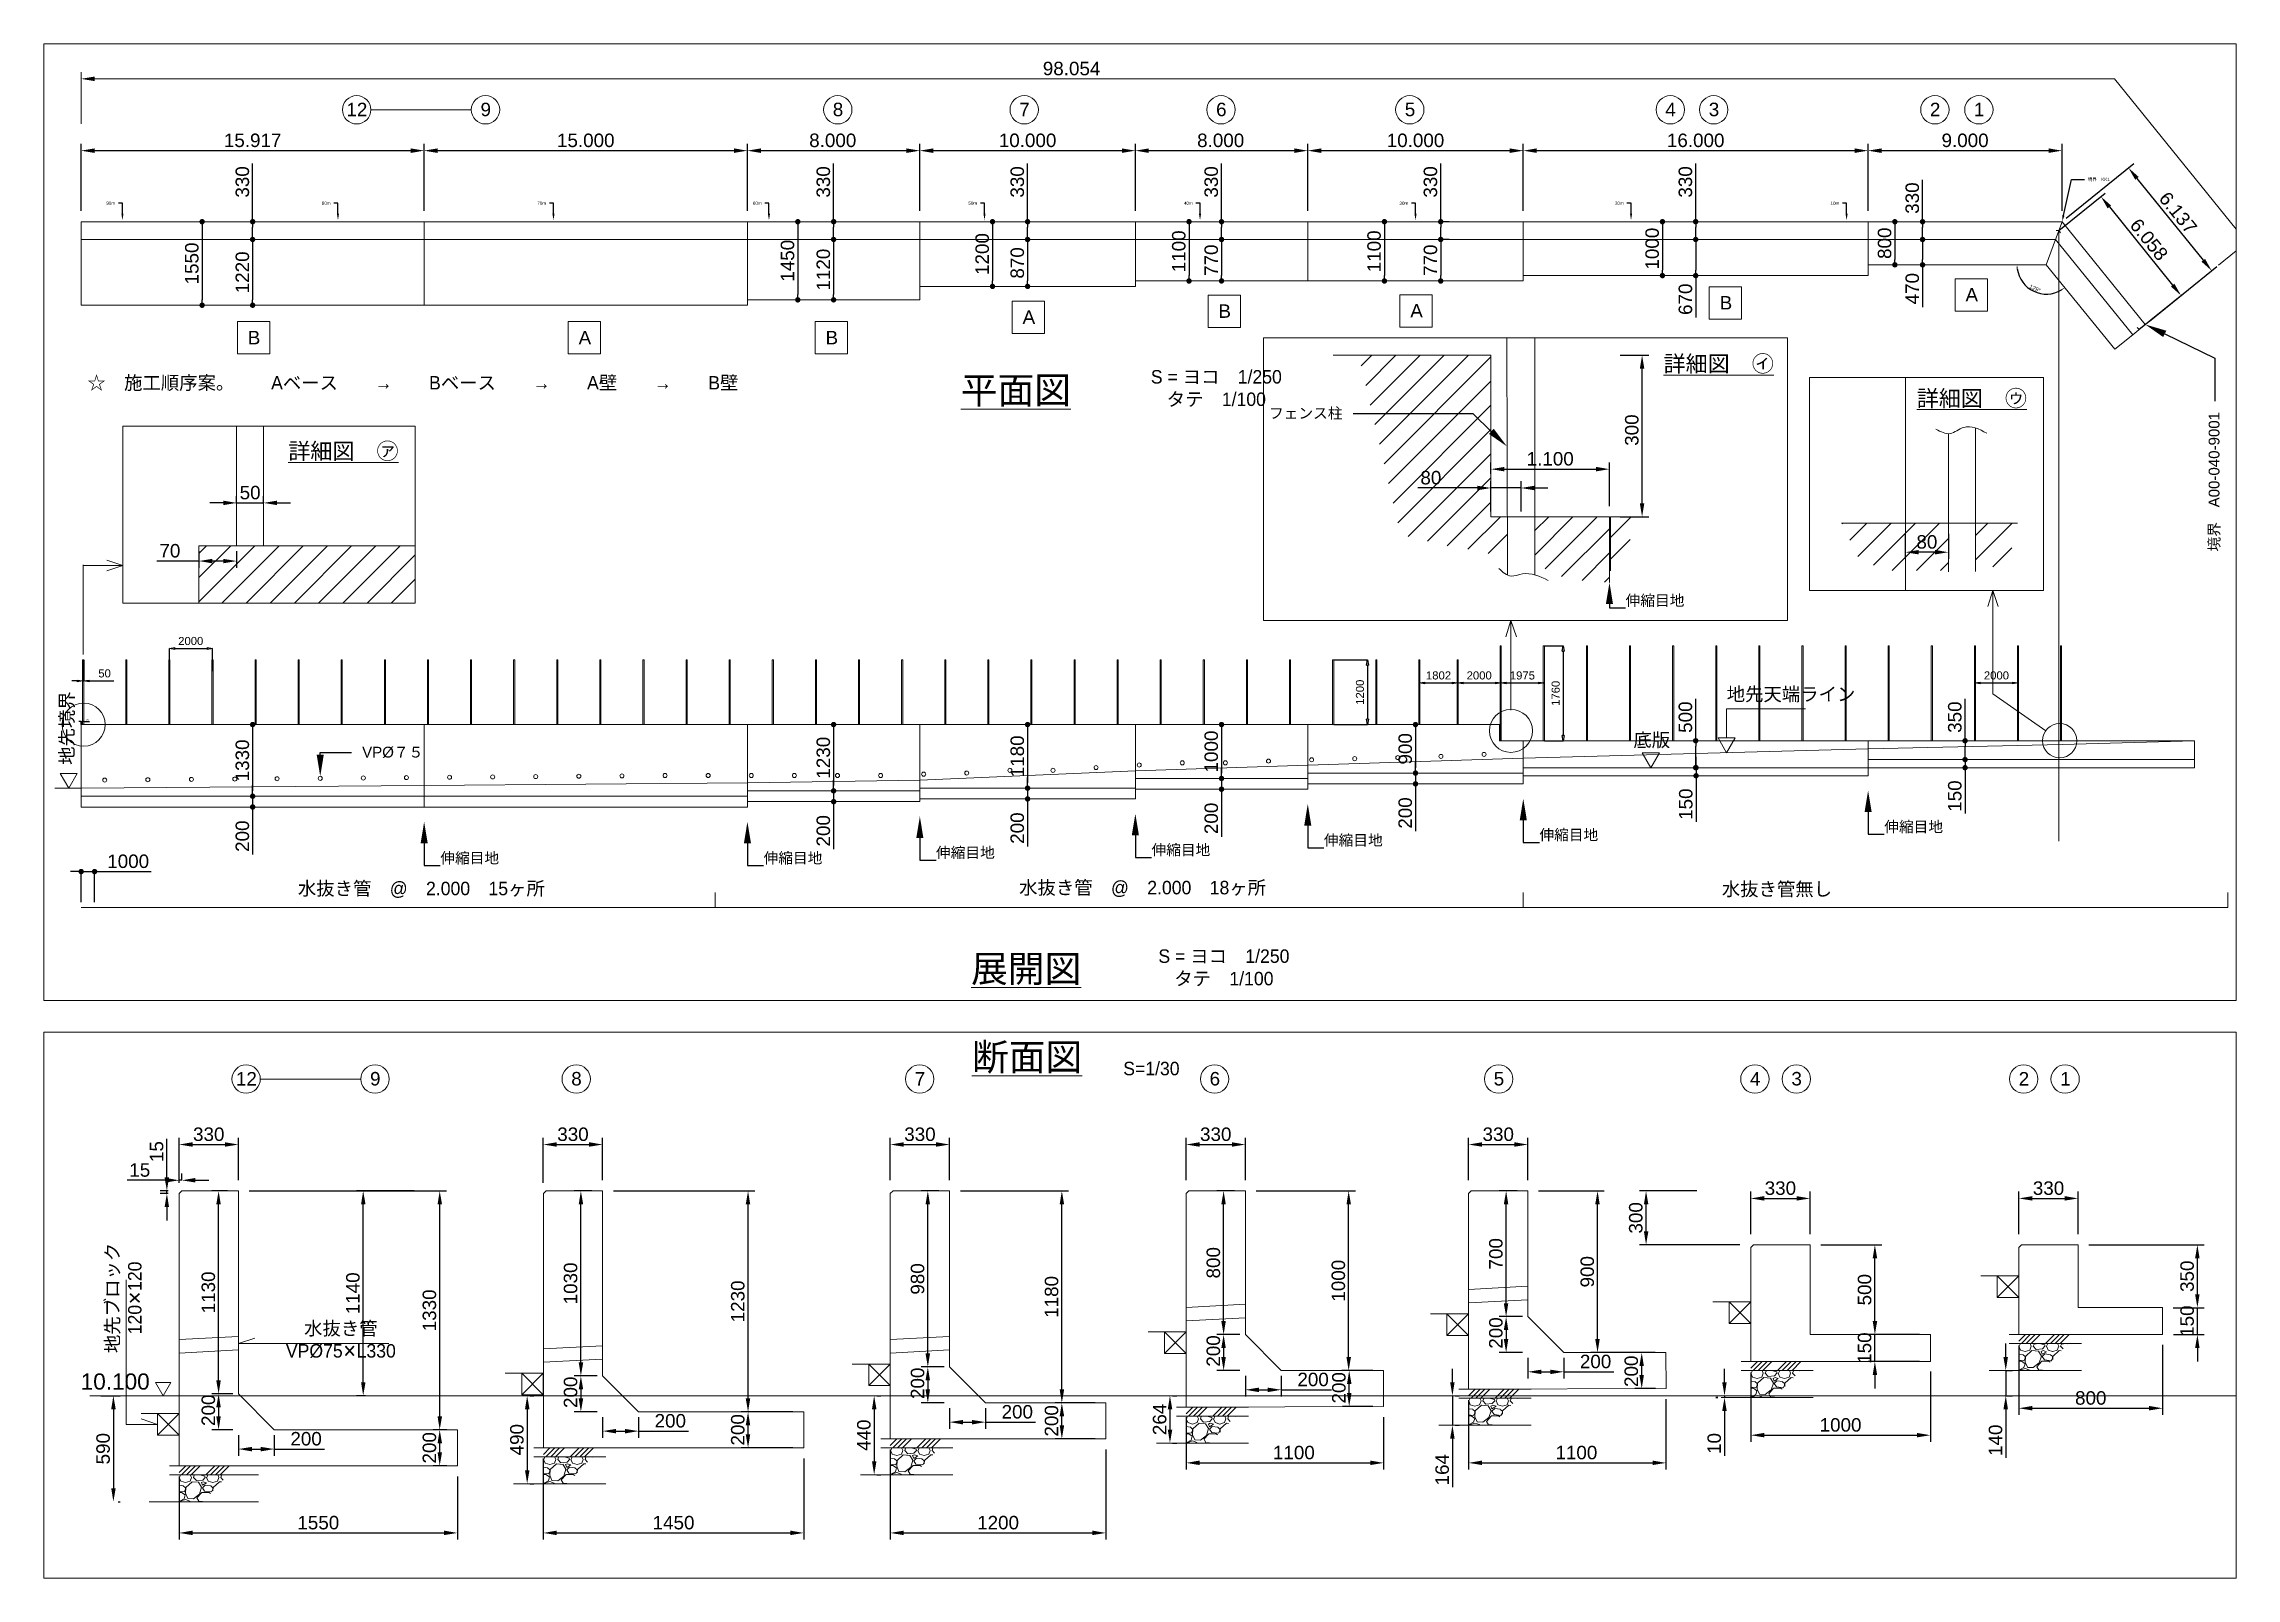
# Paper-space layout 'A3 Main' of a CAD drawing. Header units: millimetres. Extents: x 2 to 408, y 1 to 285.
# The model-space entities are those that its viewports show. They can reach past a viewport. Long polylines and large blocks are cut down to what shows.
import ezdxf
from ezdxf import colors
from ezdxf.entities.mleader import LeaderData, LeaderLine
from ezdxf.math import Vec2, Vec3

# ---------------------------------------------------------------- set-up
doc = ezdxf.new("R2010")
doc.units = ezdxf.units.MM
doc.header["$LTSCALE"] = 0.25
doc.linetypes.add('ACAD_ISO02W100', pattern=[15, 12, -3])
doc.linetypes.add('CENTER2', pattern=[28.575, 19.05, -3.175, 3.175, -3.175])
for name, color, linetype, lineweight in [('1-fence', 7, 'Continuous', 0), ('1-main', 7, 'Continuous', 9), ('2-DIMS', 8, 'Continuous', 9), ('5-detailframe', 1, 'Continuous', 20), ('6-depthlines', 190, 'Continuous', 9)]:
    doc.layers.add(name, color=color, linetype=linetype, lineweight=lineweight)
doc.styles.add('Annotative', font='arial.ttf')
doc.styles.get("Standard").update_dxf_attribs({"font": 'arial.ttf'})
doc.dimstyles.new('Annotative in mm', dxfattribs={"dimscale": 0, "dimtxt": 2.5, "dimasz": 2.5, "dimexe": 1.25, "dimexo": 2, "dimtad": 1, "dimdec": 0, "dimdsep": 46, "dimtxsty": 'Standard', "dimcen": 2.5, "dimadec": 0, "dimazin": 0, "dimtfac": 1, "dimtdec": 0, "dimtmove": 0, "dimatfit": 3, "dimfxl": 1, "dimarcsym": 0})
doc.dimstyles.new('Annotative2 in mm', dxfattribs={"dimscale": 0, "dimtxt": 2.5, "dimasz": 1, "dimexe": 0, "dimexo": 0, "dimtad": 1, "dimdec": 0, "dimtxsty": 'Standard', "dimblk": 'DOT', "dimcen": 0, "dimadec": 0, "dimazin": 0, "dimtfac": 1, "dimtdec": 0, "dimtmove": 0, "dimatfit": 3, "dimfxl": 1, "dimarcsym": 0})
doc.dimstyles.new('Annotative3 (x2.5)', dxfattribs={"dimscale": 0, "dimtxt": 1.5, "dimasz": 1, "dimexe": 0, "dimexo": 0, "dimtad": 1, "dimdec": 0, "dimlfac": 2.5, "dimtxsty": 'Standard', "dimblk": 'CLOSEDBLANK', "dimcen": 0, "dimadec": 0, "dimazin": 0, "dimtfac": 1, "dimtdec": 0, "dimtmove": 0, "dimatfit": 3, "dimfxl": 1, "dimarcsym": 0})

# ---------------------------------------------------------------- blocks, each defined once
blk = doc.blocks.new('*D0')
at = {"layer": '2-DIMS', "color": 0, "lineweight": -2, "transparency": 16777216}
for p, q in [((662, 3932), (662, 5175)), ((7028, 3932), (7028, 5175)), ((912, 5050), (6778, 5050))]:
    blk.add_line(p, q, dxfattribs=at)
at = {"layer": '2-DIMS', "color": 0, "transparency": 16777216}
for points in [[(912, 5092), (912, 5008), (662, 5050)], [(6778, 5092), (6778, 5008), (7028, 5050)]]:
    blk.add_solid(points, dxfattribs=at)
at = {"layer": 'Defpoints', "color": 0, "transparency": 16777216}
for p in [(7028, 5050), (662, 3732), (7028, 3732)]:
    blk.add_point(p, dxfattribs=at)
at = {"layer": '2-DIMS', "color": 0, "transparency": 16777216, "insert": (3845, 5240), "char_height": 250, "attachment_point": 5}
blk.add_mtext('15.917', dxfattribs=at)
blk = doc.blocks.new('*D1')
at = {"layer": '2-DIMS', "color": 0, "lineweight": -2, "transparency": 16777216}
for p, q in [((7028, 3932), (7028, 5175)), ((13028, 3932), (13028, 5175)), ((7278, 5050), (12778, 5050))]:
    blk.add_line(p, q, dxfattribs=at)
at = {"layer": '2-DIMS', "color": 0, "transparency": 16777216}
for points in [[(7278, 5092), (7278, 5008), (7028, 5050)], [(12778, 5092), (12778, 5008), (13028, 5050)]]:
    blk.add_solid(points, dxfattribs=at)
at = {"layer": 'Defpoints', "color": 0, "transparency": 16777216}
for p in [(13028, 5050), (7028, 3732), (13028, 3732)]:
    blk.add_point(p, dxfattribs=at)
at = {"layer": '2-DIMS', "color": 0, "transparency": 16777216, "insert": (10028, 5240), "char_height": 250, "attachment_point": 5}
blk.add_mtext('15.000', dxfattribs=at)
blk = doc.blocks.new('*D2')
at = {"layer": '2-DIMS', "color": 0, "lineweight": -2, "transparency": 16777216}
for p, q in [((13028, 3932), (13028, 5175)), ((16228, 3932), (16228, 5175)), ((13278, 5050), (15978, 5050))]:
    blk.add_line(p, q, dxfattribs=at)
at = {"layer": '2-DIMS', "color": 0, "transparency": 16777216}
for points in [[(13278, 5092), (13278, 5008), (13028, 5050)], [(15978, 5092), (15978, 5008), (16228, 5050)]]:
    blk.add_solid(points, dxfattribs=at)
at = {"layer": 'Defpoints', "color": 0, "transparency": 16777216}
for p in [(16228, 5050), (13028, 3732), (16228, 3732)]:
    blk.add_point(p, dxfattribs=at)
at = {"layer": '2-DIMS', "color": 0, "transparency": 16777216, "insert": (14612, 5240), "char_height": 250, "attachment_point": 5}
blk.add_mtext('8.000', dxfattribs=at)
blk = doc.blocks.new('_Dot')
at = {"color": 0, "linetype": 'ByBlock', "lineweight": -2}
blk.add_line((-0.5, 0), (-1, 0), dxfattribs=at)
at = {"color": 0, "linetype": 'ByBlock', "const_width": 0.5}
blk.add_lwpolyline([(-0.25, 0, 1), (0.25, 0, 1)], format="xyb", close=True, dxfattribs=at)
blk = doc.blocks.new('*D4')
at = {"layer": '2-DIMS', "color": 0, "lineweight": -2, "transparency": 16777216}
for p, q in [((3845, 3732), (3845, 4809)), ((3845, 3502), (3845, 3632))]:
    blk.add_line(p, q, dxfattribs=at)
at = {"layer": 'Defpoints', "color": 0, "transparency": 16777216}
for p in [(3845, 3732), (3845, 3402), (3845, 3402)]:
    blk.add_point(p, dxfattribs=at)
at = {"layer": '2-DIMS', "color": 0, "lineweight": -2, "transparency": 16777216, "xscale": 100, "yscale": 100, "zscale": 100}
for p, rotation in [((3845, 3732), 90), ((3845, 3402), 270)]:
    blk.add_blockref('_Dot', p, dxfattribs=dict(at, rotation=rotation))
at = {"layer": '2-DIMS', "color": 0, "transparency": 16777216, "insert": (3655, 4470), "char_height": 250, "attachment_point": 5, "rotation": 90}
blk.add_mtext('330', dxfattribs=at)
blk = doc.blocks.new('*D5')
at = {"layer": '2-DIMS', "color": 0, "lineweight": -2, "transparency": 16777216}
blk.add_line((3845, 3302), (3845, 2282), dxfattribs=at)
at = {"layer": 'Defpoints', "color": 0, "transparency": 16777216}
for p in [(3845, 3402), (3845, 2182), (3845, 2182)]:
    blk.add_point(p, dxfattribs=at)
at = {"layer": '2-DIMS', "color": 0, "lineweight": -2, "transparency": 16777216, "xscale": 100, "yscale": 100, "zscale": 100}
for p, rotation in [((3845, 3402), 90), ((3845, 2182), 270)]:
    blk.add_blockref('_Dot', p, dxfattribs=dict(at, rotation=rotation))
at = {"layer": '2-DIMS', "color": 0, "transparency": 16777216, "insert": (3655, 2792), "char_height": 250, "attachment_point": 5, "rotation": 90}
blk.add_mtext('1220', dxfattribs=at)
blk = doc.blocks.new('*D6')
at = {"layer": '2-DIMS', "color": 0, "lineweight": -2, "transparency": 16777216}
for p, q in [((16228, 3932), (16228, 5175)), ((20228, 3932), (20228, 5175)), ((16478, 5050), (19978, 5050))]:
    blk.add_line(p, q, dxfattribs=at)
at = {"layer": '2-DIMS', "color": 0, "transparency": 16777216}
for points in [[(16478, 5092), (16478, 5008), (16228, 5050)], [(19978, 5092), (19978, 5008), (20228, 5050)]]:
    blk.add_solid(points, dxfattribs=at)
at = {"layer": 'Defpoints', "color": 0, "transparency": 16777216}
for p in [(20228, 5050), (16228, 3732), (20228, 3732)]:
    blk.add_point(p, dxfattribs=at)
at = {"layer": '2-DIMS', "color": 0, "transparency": 16777216, "insert": (18228, 5240), "char_height": 250, "attachment_point": 5}
blk.add_mtext('10.000', dxfattribs=at)
blk = doc.blocks.new('*D7')
at = {"layer": '2-DIMS', "color": 0, "lineweight": -2, "transparency": 16777216}
for p, q in [((23428, 3932), (23428, 5175)), ((27428, 3932), (27428, 5175)), ((23678, 5050), (27178, 5050))]:
    blk.add_line(p, q, dxfattribs=at)
at = {"layer": '2-DIMS', "color": 0, "transparency": 16777216}
for points in [[(23678, 5092), (23678, 5008), (23428, 5050)], [(27178, 5092), (27178, 5008), (27428, 5050)]]:
    blk.add_solid(points, dxfattribs=at)
at = {"layer": 'Defpoints', "color": 0, "transparency": 16777216}
for p in [(27428, 5050), (23428, 3732), (27428, 3732)]:
    blk.add_point(p, dxfattribs=at)
at = {"layer": '2-DIMS', "color": 0, "transparency": 16777216, "insert": (25428, 5240), "char_height": 250, "attachment_point": 5}
blk.add_mtext('10.000', dxfattribs=at)
blk = doc.blocks.new('*D8')
at = {"layer": '2-DIMS', "color": 0, "lineweight": -2, "transparency": 16777216}
for p, q in [((20228, 3932), (20228, 5175)), ((23428, 3932), (23428, 5175)), ((20478, 5050), (23178, 5050))]:
    blk.add_line(p, q, dxfattribs=at)
at = {"layer": '2-DIMS', "color": 0, "transparency": 16777216}
for points in [[(20478, 5092), (20478, 5008), (20228, 5050)], [(23178, 5092), (23178, 5008), (23428, 5050)]]:
    blk.add_solid(points, dxfattribs=at)
at = {"layer": 'Defpoints', "color": 0, "transparency": 16777216}
for p in [(23428, 5050), (20228, 3732), (23428, 3732)]:
    blk.add_point(p, dxfattribs=at)
at = {"layer": '2-DIMS', "color": 0, "transparency": 16777216, "insert": (21812, 5240), "char_height": 250, "attachment_point": 5}
blk.add_mtext('8.000', dxfattribs=at)
blk = doc.blocks.new('*D9')
at = {"layer": '2-DIMS', "color": 0, "lineweight": -2, "transparency": 16777216}
for p, q in [((27428, 3932), (27428, 5175)), ((33828, 3932), (33828, 5175)), ((27678, 5050), (33578, 5050))]:
    blk.add_line(p, q, dxfattribs=at)
at = {"layer": '2-DIMS', "color": 0, "transparency": 16777216}
for points in [[(27678, 5092), (27678, 5008), (27428, 5050)], [(33578, 5092), (33578, 5008), (33828, 5050)]]:
    blk.add_solid(points, dxfattribs=at)
at = {"layer": 'Defpoints', "color": 0, "transparency": 16777216}
for p in [(33828, 5050), (27428, 3732), (33828, 3732)]:
    blk.add_point(p, dxfattribs=at)
at = {"layer": '2-DIMS', "color": 0, "transparency": 16777216, "insert": (30628, 5240), "char_height": 250, "attachment_point": 5}
blk.add_mtext('16.000', dxfattribs=at)
blk = doc.blocks.new('*D10')
at = {"layer": '2-DIMS', "color": 0, "lineweight": -2, "transparency": 16777216}
for p, q in [((33828, 3932), (33828, 5175)), ((37428, 3932), (37428, 5175)), ((34078, 5050), (37178, 5050))]:
    blk.add_line(p, q, dxfattribs=at)
at = {"layer": '2-DIMS', "color": 0, "transparency": 16777216}
for points in [[(34078, 5092), (34078, 5008), (33828, 5050)], [(37178, 5092), (37178, 5008), (37428, 5050)]]:
    blk.add_solid(points, dxfattribs=at)
at = {"layer": 'Defpoints', "color": 0, "transparency": 16777216}
for p in [(37428, 5050), (33828, 3732), (37428, 3732)]:
    blk.add_point(p, dxfattribs=at)
at = {"layer": '2-DIMS', "color": 0, "transparency": 16777216, "insert": (35628, 5240), "char_height": 250, "attachment_point": 5}
blk.add_mtext('9.000', dxfattribs=at)
blk = doc.blocks.new('*D11')
at = {"layer": '2-DIMS', "color": 0, "lineweight": -2, "transparency": 16777216}
for p, q in [((37506, 3795), (38758, 4809)), ((38818, 4536), (40048, 3017)), ((39051, 1887), (40303, 2901))]:
    blk.add_line(p, q, dxfattribs=at)
at = {"layer": '2-DIMS', "color": 0, "transparency": 16777216}
for points in [[(38851, 4562), (38786, 4510), (38661, 4730)], [(40081, 3043), (40016, 2990), (40206, 2822)]]:
    blk.add_solid(points, dxfattribs=at)
at = {"layer": 'Defpoints', "color": 0, "transparency": 16777216}
for p in [(37428, 3732), (40206, 2822), (38973, 1824)]:
    blk.add_point(p, dxfattribs=at)
at = {"layer": '2-DIMS', "color": 0, "transparency": 16777216, "insert": (39581, 3896), "char_height": 250, "attachment_point": 5, "rotation": 309}
blk.add_mtext('6.137', dxfattribs=at)
blk = doc.blocks.new('*D12')
at = {"layer": '2-DIMS', "color": 0, "lineweight": -2, "transparency": 16777216}
blk.add_line((14628, 3302), (14628, 2382), dxfattribs=at)
at = {"layer": 'Defpoints', "color": 0, "transparency": 16777216}
for p in [(14628, 3402), (14628, 2282), (14628, 2282)]:
    blk.add_point(p, dxfattribs=at)
at = {"layer": '2-DIMS', "color": 0, "lineweight": -2, "transparency": 16777216, "xscale": 100, "yscale": 100, "zscale": 100}
for p, rotation in [((14628, 3402), 90), ((14628, 2282), 270)]:
    blk.add_blockref('_Dot', p, dxfattribs=dict(at, rotation=rotation))
at = {"layer": '2-DIMS', "color": 0, "transparency": 16777216, "insert": (14438, 2842), "char_height": 250, "attachment_point": 5, "rotation": 90}
blk.add_mtext('1120', dxfattribs=at)
blk = doc.blocks.new('*D13')
at = {"layer": '2-DIMS', "color": 0, "lineweight": -2, "transparency": 16777216}
for p, q in [((14628, 3732), (14628, 4809)), ((14628, 3502), (14628, 3632))]:
    blk.add_line(p, q, dxfattribs=at)
at = {"layer": 'Defpoints', "color": 0, "transparency": 16777216}
for p in [(14628, 3732), (14628, 3402), (14628, 3402)]:
    blk.add_point(p, dxfattribs=at)
at = {"layer": '2-DIMS', "color": 0, "lineweight": -2, "transparency": 16777216, "xscale": 100, "yscale": 100, "zscale": 100}
for p, rotation in [((14628, 3732), 90), ((14628, 3402), 270)]:
    blk.add_blockref('_Dot', p, dxfattribs=dict(at, rotation=rotation))
at = {"layer": '2-DIMS', "color": 0, "transparency": 16777216, "insert": (14438, 4470), "char_height": 250, "attachment_point": 5, "rotation": 90}
blk.add_mtext('330', dxfattribs=at)
blk = doc.blocks.new('*D14')
at = {"layer": '2-DIMS', "color": 0, "lineweight": -2, "transparency": 16777216}
for p, q in [((18228, 3732), (18228, 4809)), ((18228, 3502), (18228, 3632))]:
    blk.add_line(p, q, dxfattribs=at)
at = {"layer": 'Defpoints', "color": 0, "transparency": 16777216}
for p in [(18228, 3732), (18228, 3402), (18228, 3402)]:
    blk.add_point(p, dxfattribs=at)
at = {"layer": '2-DIMS', "color": 0, "lineweight": -2, "transparency": 16777216, "xscale": 100, "yscale": 100, "zscale": 100}
for p, rotation in [((18228, 3732), 90), ((18228, 3402), 270)]:
    blk.add_blockref('_Dot', p, dxfattribs=dict(at, rotation=rotation))
at = {"layer": '2-DIMS', "color": 0, "transparency": 16777216, "insert": (18038, 4470), "char_height": 250, "attachment_point": 5, "rotation": 90}
blk.add_mtext('330', dxfattribs=at)
blk = doc.blocks.new('*D15')
at = {"layer": '2-DIMS', "color": 0, "lineweight": -2, "transparency": 16777216}
for p, q in [((21828, 3732), (21828, 4809)), ((21828, 3502), (21828, 3632))]:
    blk.add_line(p, q, dxfattribs=at)
at = {"layer": 'Defpoints', "color": 0, "transparency": 16777216}
for p in [(21828, 3732), (21828, 3402), (21828, 3402)]:
    blk.add_point(p, dxfattribs=at)
at = {"layer": '2-DIMS', "color": 0, "lineweight": -2, "transparency": 16777216, "xscale": 100, "yscale": 100, "zscale": 100}
for p, rotation in [((21828, 3732), 90), ((21828, 3402), 270)]:
    blk.add_blockref('_Dot', p, dxfattribs=dict(at, rotation=rotation))
at = {"layer": '2-DIMS', "color": 0, "transparency": 16777216, "insert": (21638, 4470), "char_height": 250, "attachment_point": 5, "rotation": 90}
blk.add_mtext('330', dxfattribs=at)
blk = doc.blocks.new('*D16')
at = {"layer": '2-DIMS', "color": 0, "lineweight": -2, "transparency": 16777216}
for p, q in [((25896, 3732), (25896, 4809)), ((26054, 3732), (25896, 3732)), ((25896, 3502), (25896, 3632))]:
    blk.add_line(p, q, dxfattribs=at)
at = {"layer": 'Defpoints', "color": 0, "transparency": 16777216}
for p in [(26054, 3732), (25896, 3402), (25896, 3402)]:
    blk.add_point(p, dxfattribs=at)
at = {"layer": '2-DIMS', "color": 0, "lineweight": -2, "transparency": 16777216, "xscale": 100, "yscale": 100, "zscale": 100}
for p, rotation in [((25896, 3732), 90), ((25896, 3402), 270)]:
    blk.add_blockref('_Dot', p, dxfattribs=dict(at, rotation=rotation))
at = {"layer": '2-DIMS', "color": 0, "transparency": 16777216, "insert": (25706, 4470), "char_height": 250, "attachment_point": 5, "rotation": 90}
blk.add_mtext('330', dxfattribs=at)
blk = doc.blocks.new('*D17')
at = {"layer": '2-DIMS', "color": 0, "lineweight": -2, "transparency": 16777216}
for p, q in [((30628, 3732), (30628, 4809)), ((30628, 3502), (30628, 3632))]:
    blk.add_line(p, q, dxfattribs=at)
at = {"layer": 'Defpoints', "color": 0, "transparency": 16777216}
for p in [(30628, 3732), (30628, 3402), (30628, 3402)]:
    blk.add_point(p, dxfattribs=at)
at = {"layer": '2-DIMS', "color": 0, "lineweight": -2, "transparency": 16777216, "xscale": 100, "yscale": 100, "zscale": 100}
for p, rotation in [((30628, 3732), 90), ((30628, 3402), 270)]:
    blk.add_blockref('_Dot', p, dxfattribs=dict(at, rotation=rotation))
at = {"layer": '2-DIMS', "color": 0, "transparency": 16777216, "insert": (30438, 4470), "char_height": 250, "attachment_point": 5, "rotation": 90}
blk.add_mtext('330', dxfattribs=at)
blk = doc.blocks.new('*D18')
at = {"layer": '2-DIMS', "color": 0, "lineweight": -2, "transparency": 16777216}
for p, q in [((34839, 3732), (34839, 4509)), ((34839, 3502), (34839, 3632))]:
    blk.add_line(p, q, dxfattribs=at)
at = {"layer": 'Defpoints', "color": 0, "transparency": 16777216}
for p in [(34839, 3732), (34839, 3402), (34839, 3402)]:
    blk.add_point(p, dxfattribs=at)
at = {"layer": '2-DIMS', "color": 0, "lineweight": -2, "transparency": 16777216, "xscale": 100, "yscale": 100, "zscale": 100}
for p, rotation in [((34839, 3732), 90), ((34839, 3402), 270)]:
    blk.add_blockref('_Dot', p, dxfattribs=dict(at, rotation=rotation))
at = {"layer": '2-DIMS', "color": 0, "transparency": 16777216, "insert": (34649, 4170), "char_height": 250, "attachment_point": 5, "rotation": 90}
blk.add_mtext('330', dxfattribs=at)
blk = doc.blocks.new('*D19')
at = {"layer": '2-DIMS', "color": 0, "lineweight": -2, "transparency": 16777216}
blk.add_line((18228, 3302), (18228, 2632), dxfattribs=at)
at = {"layer": 'Defpoints', "color": 0, "transparency": 16777216}
for p in [(18228, 3402), (18228, 2532), (18228, 2532)]:
    blk.add_point(p, dxfattribs=at)
at = {"layer": '2-DIMS', "color": 0, "lineweight": -2, "transparency": 16777216, "xscale": 100, "yscale": 100, "zscale": 100}
for p, rotation in [((18228, 3402), 90), ((18228, 2532), 270)]:
    blk.add_blockref('_Dot', p, dxfattribs=dict(at, rotation=rotation))
at = {"layer": '2-DIMS', "color": 0, "transparency": 16777216, "insert": (18038, 2967), "char_height": 250, "attachment_point": 5, "rotation": 90}
blk.add_mtext('870', dxfattribs=at)
blk = doc.blocks.new('*D20')
at = {"layer": '2-DIMS', "color": 0, "lineweight": -2, "transparency": 16777216}
blk.add_line((21828, 3302), (21828, 2732), dxfattribs=at)
at = {"layer": 'Defpoints', "color": 0, "transparency": 16777216}
for p in [(21828, 3402), (21828, 2632), (21828, 2632)]:
    blk.add_point(p, dxfattribs=at)
at = {"layer": '2-DIMS', "color": 0, "lineweight": -2, "transparency": 16777216, "xscale": 100, "yscale": 100, "zscale": 100}
for p, rotation in [((21828, 3402), 90), ((21828, 2632), 270)]:
    blk.add_blockref('_Dot', p, dxfattribs=dict(at, rotation=rotation))
at = {"layer": '2-DIMS', "color": 0, "transparency": 16777216, "insert": (21638, 3017), "char_height": 250, "attachment_point": 5, "rotation": 90}
blk.add_mtext('770', dxfattribs=at)
blk = doc.blocks.new('*D21')
at = {"layer": '2-DIMS', "color": 0, "lineweight": -2, "transparency": 16777216}
for p, q in [((26054, 3402), (25896, 3402)), ((25896, 3302), (25896, 2732)), ((25896, 2632), (25896, 2632))]:
    blk.add_line(p, q, dxfattribs=at)
at = {"layer": 'Defpoints', "color": 0, "transparency": 16777216}
for p in [(26054, 3402), (25896, 2632), (25896, 2632)]:
    blk.add_point(p, dxfattribs=at)
at = {"layer": '2-DIMS', "color": 0, "lineweight": -2, "transparency": 16777216, "xscale": 100, "yscale": 100, "zscale": 100}
for p, rotation in [((25896, 3402), 90), ((25896, 2632), 270)]:
    blk.add_blockref('_Dot', p, dxfattribs=dict(at, rotation=rotation))
at = {"layer": '2-DIMS', "color": 0, "transparency": 16777216, "insert": (25706, 3017), "char_height": 250, "attachment_point": 5, "rotation": 90}
blk.add_mtext('770', dxfattribs=at)
blk = doc.blocks.new('*D22')
at = {"layer": '2-DIMS', "color": 0, "lineweight": -2, "transparency": 16777216}
for p, q in [((30628, 3402), (30628, 3402)), ((30628, 3302), (30628, 2832)), ((30628, 2732), (30628, 1954))]:
    blk.add_line(p, q, dxfattribs=at)
at = {"layer": 'Defpoints', "color": 0, "transparency": 16777216}
for p in [(30628, 3402), (30628, 2732), (30628, 2732)]:
    blk.add_point(p, dxfattribs=at)
at = {"layer": '2-DIMS', "color": 0, "lineweight": -2, "transparency": 16777216, "xscale": 100, "yscale": 100, "zscale": 100}
for p, rotation in [((30628, 3402), 90), ((30628, 2732), 270)]:
    blk.add_blockref('_Dot', p, dxfattribs=dict(at, rotation=rotation))
at = {"layer": '2-DIMS', "color": 0, "transparency": 16777216, "insert": (30438, 2293), "char_height": 250, "attachment_point": 5, "rotation": 90}
blk.add_mtext('670', dxfattribs=at)
blk = doc.blocks.new('*D23')
at = {"layer": '2-DIMS', "color": 0, "lineweight": -2, "transparency": 16777216}
for p, q in [((34839, 3402), (34839, 3402)), ((34839, 3302), (34839, 3032)), ((34839, 2932), (34839, 2932)), ((34839, 2932), (34839, 2146))]:
    blk.add_line(p, q, dxfattribs=at)
at = {"layer": 'Defpoints', "color": 0, "transparency": 16777216}
for p in [(34839, 3402), (34839, 2932), (34839, 2932)]:
    blk.add_point(p, dxfattribs=at)
at = {"layer": '2-DIMS', "color": 0, "lineweight": -2, "transparency": 16777216, "xscale": 100, "yscale": 100, "zscale": 100}
for p, rotation in [((34839, 3402), 90), ((34839, 2932), 270)]:
    blk.add_blockref('_Dot', p, dxfattribs=dict(at, rotation=rotation))
at = {"layer": '2-DIMS', "color": 0, "transparency": 16777216, "insert": (34649, 2489), "char_height": 250, "attachment_point": 5, "rotation": 90}
blk.add_mtext('470', dxfattribs=at)
blk = doc.blocks.new('*D25')
at = {"layer": '2-DIMS', "color": 0, "lineweight": -2, "transparency": 16777216}
blk.add_line((3845, -5699), (3845, -6829), dxfattribs=at)
at = {"layer": 'Defpoints', "color": 0, "transparency": 16777216}
for p in [(3845, -5599), (3845, -6929), (3845, -6929)]:
    blk.add_point(p, dxfattribs=at)
at = {"layer": '2-DIMS', "color": 0, "lineweight": -2, "transparency": 16777216, "xscale": 100, "yscale": 100, "zscale": 100}
for p, rotation in [((3845, -5599), 90), ((3845, -6929), 270)]:
    blk.add_blockref('_Dot', p, dxfattribs=dict(at, rotation=rotation))
at = {"layer": '2-DIMS', "color": 0, "transparency": 16777216, "insert": (3655, -6264), "char_height": 250, "attachment_point": 5, "rotation": 90}
blk.add_mtext('1330', dxfattribs=at)
blk = doc.blocks.new('*D26')
at = {"layer": '2-DIMS', "color": 0, "lineweight": -2, "transparency": 16777216}
for p, q in [((3845, -6829), (3845, -6729)), ((3845, -6929), (3845, -7129)), ((3845, -7229), (3845, -8010))]:
    blk.add_line(p, q, dxfattribs=at)
at = {"layer": 'Defpoints', "color": 0, "transparency": 16777216}
for p in [(3845, -6929), (3845, -7129), (3845, -7129)]:
    blk.add_point(p, dxfattribs=at)
at = {"layer": '2-DIMS', "color": 0, "lineweight": -2, "transparency": 16777216, "xscale": 100, "yscale": 100, "zscale": 100}
for p, rotation in [((3845, -6929), 270), ((3845, -7129), 90)]:
    blk.add_blockref('_Dot', p, dxfattribs=dict(at, rotation=rotation))
at = {"layer": '2-DIMS', "color": 0, "transparency": 16777216, "insert": (3655, -7670), "char_height": 250, "attachment_point": 5, "rotation": 90}
blk.add_mtext('200', dxfattribs=at)
blk = doc.blocks.new('*D27')
at = {"layer": '2-DIMS', "color": 0, "lineweight": -2, "transparency": 16777216}
blk.add_line((14628, -5699), (14628, -6729), dxfattribs=at)
at = {"layer": 'Defpoints', "color": 0, "transparency": 16777216}
for p in [(14628, -5599), (14628, -6829), (14628, -6829)]:
    blk.add_point(p, dxfattribs=at)
at = {"layer": '2-DIMS', "color": 0, "lineweight": -2, "transparency": 16777216, "xscale": 100, "yscale": 100, "zscale": 100}
for p, rotation in [((14628, -5599), 90), ((14628, -6829), 270)]:
    blk.add_blockref('_Dot', p, dxfattribs=dict(at, rotation=rotation))
at = {"layer": '2-DIMS', "color": 0, "transparency": 16777216, "insert": (14438, -6214), "char_height": 250, "attachment_point": 5, "rotation": 90}
blk.add_mtext('1230', dxfattribs=at)
blk = doc.blocks.new('*D28')
at = {"layer": '2-DIMS', "color": 0, "lineweight": -2, "transparency": 16777216}
for p, q in [((14628, -6729), (14628, -6629)), ((14628, -6829), (14628, -7029)), ((14628, -7129), (14628, -7910))]:
    blk.add_line(p, q, dxfattribs=at)
at = {"layer": 'Defpoints', "color": 0, "transparency": 16777216}
for p in [(14628, -6829), (14628, -7029), (14628, -7029)]:
    blk.add_point(p, dxfattribs=at)
at = {"layer": '2-DIMS', "color": 0, "lineweight": -2, "transparency": 16777216, "xscale": 100, "yscale": 100, "zscale": 100}
for p, rotation in [((14628, -6829), 270), ((14628, -7029), 90)]:
    blk.add_blockref('_Dot', p, dxfattribs=dict(at, rotation=rotation))
at = {"layer": '2-DIMS', "color": 0, "transparency": 16777216, "insert": (14438, -7570), "char_height": 250, "attachment_point": 5, "rotation": 90}
blk.add_mtext('200', dxfattribs=at)
blk = doc.blocks.new('*D29')
at = {"layer": '2-DIMS', "color": 0, "lineweight": -2, "transparency": 16777216}
for p, q in [((18228, -5599), (18228, -5599)), ((18228, -5699), (18228, -6679))]:
    blk.add_line(p, q, dxfattribs=at)
at = {"layer": 'Defpoints', "color": 0, "transparency": 16777216}
for p in [(18228, -5599), (18228, -6779), (18228, -6779)]:
    blk.add_point(p, dxfattribs=at)
at = {"layer": '2-DIMS', "color": 0, "lineweight": -2, "transparency": 16777216, "xscale": 100, "yscale": 100, "zscale": 100}
for p, rotation in [((18228, -5599), 90), ((18228, -6779), 270)]:
    blk.add_blockref('_Dot', p, dxfattribs=dict(at, rotation=rotation))
at = {"layer": '2-DIMS', "color": 0, "transparency": 16777216, "insert": (18038, -6189), "char_height": 250, "attachment_point": 5, "rotation": 90}
blk.add_mtext('1180', dxfattribs=at)
blk = doc.blocks.new('*D30')
at = {"layer": '2-DIMS', "color": 0, "lineweight": -2, "transparency": 16777216}
for p, q in [((18228, -6679), (18228, -6579)), ((18228, -6779), (18228, -6979)), ((18228, -7079), (18228, -7860))]:
    blk.add_line(p, q, dxfattribs=at)
at = {"layer": 'Defpoints', "color": 0, "transparency": 16777216}
for p in [(18228, -6779), (18228, -6979), (18228, -6979)]:
    blk.add_point(p, dxfattribs=at)
at = {"layer": '2-DIMS', "color": 0, "lineweight": -2, "transparency": 16777216, "xscale": 100, "yscale": 100, "zscale": 100}
for p, rotation in [((18228, -6779), 270), ((18228, -6979), 90)]:
    blk.add_blockref('_Dot', p, dxfattribs=dict(at, rotation=rotation))
at = {"layer": '2-DIMS', "color": 0, "transparency": 16777216, "insert": (18038, -7520), "char_height": 250, "attachment_point": 5, "rotation": 90}
blk.add_mtext('200', dxfattribs=at)
blk = doc.blocks.new('*D31')
at = {"layer": '2-DIMS', "color": 0, "lineweight": -2, "transparency": 16777216}
for p, q in [((21828, -5599), (21828, -5599)), ((21828, -5699), (21828, -6499))]:
    blk.add_line(p, q, dxfattribs=at)
at = {"layer": 'Defpoints', "color": 0, "transparency": 16777216}
for p in [(21828, -5599), (21828, -6599), (21828, -6599)]:
    blk.add_point(p, dxfattribs=at)
at = {"layer": '2-DIMS', "color": 0, "lineweight": -2, "transparency": 16777216, "xscale": 100, "yscale": 100, "zscale": 100}
for p, rotation in [((21828, -5599), 90), ((21828, -6599), 270)]:
    blk.add_blockref('_Dot', p, dxfattribs=dict(at, rotation=rotation))
at = {"layer": '2-DIMS', "color": 0, "transparency": 16777216, "insert": (21638, -6099), "char_height": 250, "attachment_point": 5, "rotation": 90}
blk.add_mtext('1000', dxfattribs=at)
blk = doc.blocks.new('*D32')
at = {"layer": '2-DIMS', "color": 0, "lineweight": -2, "transparency": 16777216}
for p, q in [((21828, -6499), (21828, -6399)), ((21828, -6599), (21828, -6799)), ((21828, -6899), (21828, -7680))]:
    blk.add_line(p, q, dxfattribs=at)
at = {"layer": 'Defpoints', "color": 0, "transparency": 16777216}
for p in [(21828, -6599), (21828, -6799), (21828, -6799)]:
    blk.add_point(p, dxfattribs=at)
at = {"layer": '2-DIMS', "color": 0, "lineweight": -2, "transparency": 16777216, "xscale": 100, "yscale": 100, "zscale": 100}
for p, rotation in [((21828, -6599), 270), ((21828, -6799), 90)]:
    blk.add_blockref('_Dot', p, dxfattribs=dict(at, rotation=rotation))
at = {"layer": '2-DIMS', "color": 0, "transparency": 16777216, "insert": (21638, -7340), "char_height": 250, "attachment_point": 5, "rotation": 90}
blk.add_mtext('200', dxfattribs=at)
blk = doc.blocks.new('*D33')
at = {"layer": '2-DIMS', "color": 0, "lineweight": -2, "transparency": 16777216}
for p, q in [((25428, -5599), (25428, -5599)), ((25428, -5699), (25428, -6399)), ((25428, -6499), (25428, -6499))]:
    blk.add_line(p, q, dxfattribs=at)
at = {"layer": 'Defpoints', "color": 0, "transparency": 16777216}
for p in [(25428, -5599), (25428, -6499), (25428, -6499)]:
    blk.add_point(p, dxfattribs=at)
at = {"layer": '2-DIMS', "color": 0, "lineweight": -2, "transparency": 16777216, "xscale": 100, "yscale": 100, "zscale": 100}
for p, rotation in [((25428, -5599), 90), ((25428, -6499), 270)]:
    blk.add_blockref('_Dot', p, dxfattribs=dict(at, rotation=rotation))
at = {"layer": '2-DIMS', "color": 0, "transparency": 16777216, "insert": (25238, -6049), "char_height": 250, "attachment_point": 5, "rotation": 90}
blk.add_mtext('900', dxfattribs=at)
blk = doc.blocks.new('*D34')
at = {"layer": '2-DIMS', "color": 0, "lineweight": -2, "transparency": 16777216}
for p, q in [((25428, -6399), (25428, -6299)), ((25428, -6499), (25428, -6499)), ((25428, -6499), (25428, -6699)), ((25428, -6699), (25428, -6699)), ((25428, -6799), (25428, -7580))]:
    blk.add_line(p, q, dxfattribs=at)
at = {"layer": 'Defpoints', "color": 0, "transparency": 16777216}
for p in [(25428, -6499), (25428, -6699), (25428, -6699)]:
    blk.add_point(p, dxfattribs=at)
at = {"layer": '2-DIMS', "color": 0, "lineweight": -2, "transparency": 16777216, "xscale": 100, "yscale": 100, "zscale": 100}
for p, rotation in [((25428, -6499), 270), ((25428, -6699), 90)]:
    blk.add_blockref('_Dot', p, dxfattribs=dict(at, rotation=rotation))
at = {"layer": '2-DIMS', "color": 0, "transparency": 16777216, "insert": (25238, -7240), "char_height": 250, "attachment_point": 5, "rotation": 90}
blk.add_mtext('200', dxfattribs=at)
blk = doc.blocks.new('*D35')
at = {"layer": '2-DIMS', "color": 0, "lineweight": -2, "transparency": 16777216}
for p, q in [((30628, -5899), (30628, -5123)), ((30628, -6299), (30628, -5999))]:
    blk.add_line(p, q, dxfattribs=at)
at = {"layer": 'Defpoints', "color": 0, "transparency": 16777216}
for p in [(30628, -5899), (30628, -6399), (30628, -6399)]:
    blk.add_point(p, dxfattribs=at)
at = {"layer": '2-DIMS', "color": 0, "lineweight": -2, "transparency": 16777216, "xscale": 100, "yscale": 100, "zscale": 100}
for p, rotation in [((30628, -5899), 90), ((30628, -6399), 270)]:
    blk.add_blockref('_Dot', p, dxfattribs=dict(at, rotation=rotation))
at = {"layer": '2-DIMS', "color": 0, "transparency": 16777216, "insert": (30438, -5461), "char_height": 250, "attachment_point": 5, "rotation": 90}
blk.add_mtext('500', dxfattribs=at)
blk = doc.blocks.new('*D36')
at = {"layer": '2-DIMS', "color": 0, "lineweight": -2, "transparency": 16777216}
for p, q in [((30635, -6299), (30635, -6199)), ((30671, -6399), (30635, -6399)), ((30635, -6399), (30635, -6549)), ((30635, -6649), (30635, -7402))]:
    blk.add_line(p, q, dxfattribs=at)
at = {"layer": 'Defpoints', "color": 0, "transparency": 16777216}
for p in [(30671, -6399), (30635, -6549), (30635, -6549)]:
    blk.add_point(p, dxfattribs=at)
at = {"layer": '2-DIMS', "color": 0, "lineweight": -2, "transparency": 16777216, "xscale": 100, "yscale": 100, "zscale": 100}
for p, rotation in [((30635, -6399), 270), ((30635, -6549), 90)]:
    blk.add_blockref('_Dot', p, dxfattribs=dict(at, rotation=rotation))
at = {"layer": '2-DIMS', "color": 0, "transparency": 16777216, "insert": (30445, -7076), "char_height": 250, "attachment_point": 5, "rotation": 90}
blk.add_mtext('150', dxfattribs=at)
blk = doc.blocks.new('*D37')
at = {"layer": '2-DIMS', "color": 0, "lineweight": -2, "transparency": 16777216}
for p, q in [((35628, -6149), (35628, -6049)), ((35664, -6249), (35628, -6249)), ((35628, -6249), (35628, -6399)), ((35628, -6499), (35628, -7252))]:
    blk.add_line(p, q, dxfattribs=at)
at = {"layer": 'Defpoints', "color": 0, "transparency": 16777216}
for p in [(35664, -6249), (35628, -6399), (35628, -6399)]:
    blk.add_point(p, dxfattribs=at)
at = {"layer": '2-DIMS', "color": 0, "lineweight": -2, "transparency": 16777216, "xscale": 100, "yscale": 100, "zscale": 100}
for p, rotation in [((35628, -6249), 270), ((35628, -6399), 90)]:
    blk.add_blockref('_Dot', p, dxfattribs=dict(at, rotation=rotation))
at = {"layer": '2-DIMS', "color": 0, "transparency": 16777216, "insert": (35438, -6926), "char_height": 250, "attachment_point": 5, "rotation": 90}
blk.add_mtext('150', dxfattribs=at)
blk = doc.blocks.new('*D38')
at = {"layer": '2-DIMS', "color": 0, "lineweight": -2, "transparency": 16777216}
for p, q in [((35628, -5899), (35628, -5123)), ((35628, -6149), (35628, -5999))]:
    blk.add_line(p, q, dxfattribs=at)
at = {"layer": 'Defpoints', "color": 0, "transparency": 16777216}
for p in [(35628, -5899), (35628, -6249), (35628, -6249)]:
    blk.add_point(p, dxfattribs=at)
at = {"layer": '2-DIMS', "color": 0, "lineweight": -2, "transparency": 16777216, "xscale": 100, "yscale": 100, "zscale": 100}
for p, rotation in [((35628, -5899), 90), ((35628, -6249), 270)]:
    blk.add_blockref('_Dot', p, dxfattribs=dict(at, rotation=rotation))
at = {"layer": '2-DIMS', "color": 0, "transparency": 16777216, "insert": (35438, -5461), "char_height": 250, "attachment_point": 5, "rotation": 90}
blk.add_mtext('350', dxfattribs=at)
blk = doc.blocks.new('*D40')
at = {"layer": '2-DIMS', "color": 0, "lineweight": -2, "transparency": 16777216}
for p, q in [((26828, -944), (26828, -735)), ((29028, -1544), (29028, -735)), ((27078, -860), (28778, -860))]:
    blk.add_line(p, q, dxfattribs=at)
at = {"layer": '2-DIMS', "color": 0, "transparency": 16777216}
for points in [[(27078, -818), (27078, -901), (26828, -860)], [(28778, -818), (28778, -901), (29028, -860)]]:
    blk.add_solid(points, dxfattribs=at)
at = {"layer": 'Defpoints', "color": 0, "transparency": 16777216}
for p in [(29028, -860), (26828, -1144), (29028, -1744)]:
    blk.add_point(p, dxfattribs=at)
at = {"layer": '2-DIMS', "color": 0, "transparency": 16777216, "insert": (27928, -669), "char_height": 250, "attachment_point": 5}
blk.add_mtext('1.100', dxfattribs=at)
blk = doc.blocks.new('*D41')
at = {"layer": '2-DIMS', "color": 0, "lineweight": -2, "transparency": 16777216}
for p, q in [((29228, 1256), (29758, 1256)), ((29633, -1494), (29633, 1006)), ((29228, -1744), (29758, -1744))]:
    blk.add_line(p, q, dxfattribs=at)
at = {"layer": '2-DIMS', "color": 0, "transparency": 16777216}
for points in [[(29592, 1006), (29675, 1006), (29633, 1256)], [(29592, -1494), (29675, -1494), (29633, -1744)]]:
    blk.add_solid(points, dxfattribs=at)
at = {"layer": 'Defpoints', "color": 0, "transparency": 16777216}
for p in [(29028, 1256), (29633, 1256), (29028, -1744)]:
    blk.add_point(p, dxfattribs=at)
at = {"layer": '2-DIMS', "color": 0, "transparency": 16777216, "insert": (29443, -135), "char_height": 250, "attachment_point": 5, "rotation": 90}
blk.add_mtext('300', dxfattribs=at)
blk = doc.blocks.new('*D42')
at = {"layer": '2-DIMS', "color": 0, "lineweight": -2, "transparency": 16777216}
for p, q in [((562, -8327), (462, -8327)), ((662, -8896), (662, -8327)), ((662, -8327), (912, -8327)), ((912, -8896), (912, -8327)), ((1012, -8327), (1959, -8327))]:
    blk.add_line(p, q, dxfattribs=at)
at = {"layer": 'Defpoints', "color": 0, "transparency": 16777216}
for p in [(912, -8327), (662, -8996), (912, -8996)]:
    blk.add_point(p, dxfattribs=at)
at = {"layer": '2-DIMS', "color": 0, "lineweight": -2, "transparency": 16777216, "xscale": 100, "yscale": 100, "zscale": 100}
blk.add_blockref('_Dot', (662, -8327), dxfattribs=at)
at = {"layer": '2-DIMS', "color": 0, "lineweight": -2, "transparency": 16777216, "xscale": 100, "yscale": 100, "zscale": 100, "rotation": 180}
blk.add_blockref('_Dot', (912, -8327), dxfattribs=at)
at = {"layer": '2-DIMS', "color": 0, "transparency": 16777216, "insert": (1535, -8137), "char_height": 250, "attachment_point": 5}
blk.add_mtext('1000', dxfattribs=at)
blk = doc.blocks.new('*D44')
at = {"layer": '2-DIMS', "color": 0, "lineweight": -2, "transparency": 16777216}
for p, q in [((1337, -17257), (1337, -17006)), ((1412, -17044), (1592, -17044)), ((1667, -17242), (1667, -17006))]:
    blk.add_line(p, q, dxfattribs=at)
at = {"layer": '2-DIMS', "color": 0, "transparency": 16777216}
for points in [[(1412, -17031), (1412, -17056), (1337, -17044)], [(1592, -17031), (1592, -17056), (1667, -17044)]]:
    blk.add_solid(points, dxfattribs=at)
at = {"layer": 'Defpoints', "color": 0, "transparency": 16777216}
for p in [(1667, -17044), (1337, -17317), (1667, -17302)]:
    blk.add_point(p, dxfattribs=at)
at = {"layer": '2-DIMS', "color": 0, "transparency": 16777216, "insert": (1502, -16987), "char_height": 75, "attachment_point": 5}
blk.add_mtext('330', dxfattribs=at)
blk = doc.blocks.new('*D45')
at = {"layer": '2-DIMS', "color": 0, "lineweight": -2, "transparency": 16777216}
for p, q in [((1337, -18892), (1337, -19243)), ((2887, -18892), (2887, -19243)), ((1412, -19206), (2812, -19206))]:
    blk.add_line(p, q, dxfattribs=at)
at = {"layer": '2-DIMS', "color": 0, "transparency": 16777216}
for points in [[(1412, -19193), (1412, -19218), (1337, -19206)], [(2812, -19193), (2812, -19218), (2887, -19206)]]:
    blk.add_solid(points, dxfattribs=at)
at = {"layer": 'Defpoints', "color": 0, "transparency": 16777216}
for p in [(1337, -18832), (2887, -18832), (2887, -19206)]:
    blk.add_point(p, dxfattribs=at)
at = {"layer": '2-DIMS', "color": 0, "transparency": 16777216, "insert": (2112, -19149), "char_height": 75, "attachment_point": 5}
blk.add_mtext('1550', dxfattribs=at)
blk = doc.blocks.new('*D46')
at = {"layer": '2-DIMS', "color": 0, "lineweight": -2, "transparency": 16777216}
for p, q in [((2827, -18632), (2751, -18632)), ((2788, -18757), (2788, -18707)), ((2827, -18832), (2751, -18832))]:
    blk.add_line(p, q, dxfattribs=at)
at = {"layer": '2-DIMS', "color": 0, "transparency": 16777216}
for points in [[(2776, -18707), (2801, -18707), (2788, -18632)], [(2776, -18757), (2801, -18757), (2788, -18832)]]:
    blk.add_solid(points, dxfattribs=at)
at = {"layer": 'Defpoints', "color": 0, "transparency": 16777216}
for p in [(2788, -18632), (2887, -18632), (2887, -18832)]:
    blk.add_point(p, dxfattribs=at)
at = {"layer": '2-DIMS', "color": 0, "transparency": 16777216, "insert": (2731, -18732), "char_height": 75, "attachment_point": 5, "rotation": 90}
blk.add_mtext('200', dxfattribs=at)
blk = doc.blocks.new('*D47')
at = {"layer": '2-DIMS', "color": 0, "lineweight": -2, "transparency": 16777216}
for p, q in [((1727, -17302), (2826, -17302)), ((2788, -18557), (2788, -17377)), ((2827, -18632), (2751, -18632))]:
    blk.add_line(p, q, dxfattribs=at)
at = {"layer": '2-DIMS', "color": 0, "transparency": 16777216}
for points in [[(2776, -17377), (2801, -17377), (2788, -17302)], [(2776, -18557), (2801, -18557), (2788, -18632)]]:
    blk.add_solid(points, dxfattribs=at)
at = {"layer": 'Defpoints', "color": 0, "transparency": 16777216}
for p in [(1667, -17302), (2788, -17302), (2887, -18632)]:
    blk.add_point(p, dxfattribs=at)
at = {"layer": '2-DIMS', "color": 0, "transparency": 16777216, "insert": (2731, -17967), "char_height": 75, "attachment_point": 5, "rotation": 90}
blk.add_mtext('1330', dxfattribs=at)
blk = doc.blocks.new('*D48')
at = {"layer": '2-DIMS', "color": 0, "lineweight": -2, "transparency": 16777216}
for p, q in [((3365, -17257), (3365, -17006)), ((3440, -17044), (3620, -17044)), ((3695, -17242), (3695, -17006))]:
    blk.add_line(p, q, dxfattribs=at)
at = {"layer": '2-DIMS', "color": 0, "transparency": 16777216}
for points in [[(3440, -17031), (3440, -17056), (3365, -17044)], [(3620, -17031), (3620, -17056), (3695, -17044)]]:
    blk.add_solid(points, dxfattribs=at)
at = {"layer": 'Defpoints', "color": 0, "transparency": 16777216}
for p in [(3695, -17044), (3365, -17317), (3695, -17302)]:
    blk.add_point(p, dxfattribs=at)
at = {"layer": '2-DIMS', "color": 0, "transparency": 16777216, "insert": (3530, -16987), "char_height": 75, "attachment_point": 5}
blk.add_mtext('330', dxfattribs=at)
blk = doc.blocks.new('*D49')
at = {"layer": '2-DIMS', "color": 0, "lineweight": -2, "transparency": 16777216}
for p, q in [((3365, -18792), (3365, -19243)), ((4815, -18792), (4815, -19243)), ((3440, -19206), (4740, -19206))]:
    blk.add_line(p, q, dxfattribs=at)
at = {"layer": '2-DIMS', "color": 0, "transparency": 16777216}
for points in [[(3440, -19193), (3440, -19218), (3365, -19206)], [(4740, -19193), (4740, -19218), (4815, -19206)]]:
    blk.add_solid(points, dxfattribs=at)
at = {"layer": 'Defpoints', "color": 0, "transparency": 16777216}
for p in [(3365, -18732), (4815, -18732), (4815, -19206)]:
    blk.add_point(p, dxfattribs=at)
at = {"layer": '2-DIMS', "color": 0, "transparency": 16777216, "insert": (4090, -19149), "char_height": 75, "attachment_point": 5}
blk.add_mtext('1450', dxfattribs=at)
blk = doc.blocks.new('*D50')
at = {"layer": '2-DIMS', "color": 0, "lineweight": -2, "transparency": 16777216}
for p, q in [((4755, -18532), (4467, -18532)), ((4505, -18657), (4505, -18607)), ((4755, -18732), (4467, -18732))]:
    blk.add_line(p, q, dxfattribs=at)
at = {"layer": '2-DIMS', "color": 0, "transparency": 16777216}
for points in [[(4492, -18607), (4517, -18607), (4505, -18532)], [(4492, -18657), (4517, -18657), (4505, -18732)]]:
    blk.add_solid(points, dxfattribs=at)
at = {"layer": 'Defpoints', "color": 0, "transparency": 16777216}
for p in [(4505, -18532), (4815, -18532), (4815, -18732)]:
    blk.add_point(p, dxfattribs=at)
at = {"layer": '2-DIMS', "color": 0, "transparency": 16777216, "insert": (4448, -18632), "char_height": 75, "attachment_point": 5, "rotation": 90}
blk.add_mtext('200', dxfattribs=at)
blk = doc.blocks.new('*D51')
at = {"layer": '2-DIMS', "color": 0, "lineweight": -2, "transparency": 16777216}
for p, q in [((3755, -17302), (4542, -17302)), ((4505, -18457), (4505, -17377)), ((4755, -18532), (4467, -18532))]:
    blk.add_line(p, q, dxfattribs=at)
at = {"layer": '2-DIMS', "color": 0, "transparency": 16777216}
for points in [[(4492, -17377), (4517, -17377), (4505, -17302)], [(4492, -18457), (4517, -18457), (4505, -18532)]]:
    blk.add_solid(points, dxfattribs=at)
at = {"layer": 'Defpoints', "color": 0, "transparency": 16777216}
for p in [(3695, -17302), (4505, -17302), (4815, -18532)]:
    blk.add_point(p, dxfattribs=at)
at = {"layer": '2-DIMS', "color": 0, "transparency": 16777216, "insert": (4448, -17917), "char_height": 75, "attachment_point": 5, "rotation": 90}
blk.add_mtext('1230', dxfattribs=at)
blk = doc.blocks.new('*D52')
at = {"layer": '2-DIMS', "color": 0, "lineweight": -2, "transparency": 16777216}
for p, q in [((5297, -17242), (5297, -17006)), ((5372, -17044), (5552, -17044)), ((5627, -17242), (5627, -17006))]:
    blk.add_line(p, q, dxfattribs=at)
at = {"layer": '2-DIMS', "color": 0, "transparency": 16777216}
for points in [[(5372, -17031), (5372, -17056), (5297, -17044)], [(5552, -17031), (5552, -17056), (5627, -17044)]]:
    blk.add_solid(points, dxfattribs=at)
at = {"layer": 'Defpoints', "color": 0, "transparency": 16777216}
for p in [(5627, -17044), (5297, -17302), (5627, -17302)]:
    blk.add_point(p, dxfattribs=at)
at = {"layer": '2-DIMS', "color": 0, "transparency": 16777216, "insert": (5462, -16987), "char_height": 75, "attachment_point": 5}
blk.add_mtext('330', dxfattribs=at)
blk = doc.blocks.new('*D57')
at = {"layer": '2-DIMS', "color": 0, "lineweight": -2, "transparency": 16777216}
for p, q in [((5297, -18742), (5297, -19243)), ((6497, -18742), (6497, -19243)), ((5372, -19206), (6422, -19206))]:
    blk.add_line(p, q, dxfattribs=at)
at = {"layer": '2-DIMS', "color": 0, "transparency": 16777216}
for points in [[(5372, -19193), (5372, -19218), (5297, -19206)], [(6422, -19193), (6422, -19218), (6497, -19206)]]:
    blk.add_solid(points, dxfattribs=at)
at = {"layer": 'Defpoints', "color": 0, "transparency": 16777216}
for p in [(5297, -18682), (6497, -18682), (6497, -19206)]:
    blk.add_point(p, dxfattribs=at)
at = {"layer": '2-DIMS', "color": 0, "transparency": 16777216, "insert": (5897, -19149), "char_height": 75, "attachment_point": 5}
blk.add_mtext('1200', dxfattribs=at)
blk = doc.blocks.new('*D58')
at = {"layer": '2-DIMS', "color": 0, "lineweight": -2, "transparency": 16777216}
for p, q in [((6437, -18482), (6215, -18482)), ((6252, -18607), (6252, -18557)), ((6437, -18682), (6215, -18682))]:
    blk.add_line(p, q, dxfattribs=at)
at = {"layer": '2-DIMS', "color": 0, "transparency": 16777216}
for points in [[(6240, -18557), (6265, -18557), (6252, -18482)], [(6240, -18607), (6265, -18607), (6252, -18682)]]:
    blk.add_solid(points, dxfattribs=at)
at = {"layer": 'Defpoints', "color": 0, "transparency": 16777216}
for p in [(6252, -18482), (6497, -18482), (6497, -18682)]:
    blk.add_point(p, dxfattribs=at)
at = {"layer": '2-DIMS', "color": 0, "transparency": 16777216, "insert": (6195, -18582), "char_height": 75, "attachment_point": 5, "rotation": 90}
blk.add_mtext('200', dxfattribs=at)
blk = doc.blocks.new('*D59')
at = {"layer": '2-DIMS', "color": 0, "lineweight": -2, "transparency": 16777216}
for p, q in [((5687, -17302), (6290, -17302)), ((6252, -18407), (6252, -17377)), ((6437, -18482), (6215, -18482))]:
    blk.add_line(p, q, dxfattribs=at)
at = {"layer": '2-DIMS', "color": 0, "transparency": 16777216}
for points in [[(6240, -17377), (6265, -17377), (6252, -17302)], [(6240, -18407), (6265, -18407), (6252, -18482)]]:
    blk.add_solid(points, dxfattribs=at)
at = {"layer": 'Defpoints', "color": 0, "transparency": 16777216}
for p in [(5627, -17302), (6252, -17302), (6497, -18482)]:
    blk.add_point(p, dxfattribs=at)
at = {"layer": '2-DIMS', "color": 0, "transparency": 16777216, "insert": (6195, -17892), "char_height": 75, "attachment_point": 5, "rotation": 90}
blk.add_mtext('1180', dxfattribs=at)
blk = doc.blocks.new('*D60')
at = {"layer": '2-DIMS', "color": 0, "lineweight": -2, "transparency": 16777216}
for p, q in [((6944, -17242), (6944, -17006)), ((7019, -17044), (7199, -17044)), ((7274, -17242), (7274, -17006))]:
    blk.add_line(p, q, dxfattribs=at)
at = {"layer": '2-DIMS', "color": 0, "transparency": 16777216}
for points in [[(7019, -17031), (7019, -17056), (6944, -17044)], [(7199, -17031), (7199, -17056), (7274, -17044)]]:
    blk.add_solid(points, dxfattribs=at)
at = {"layer": 'Defpoints', "color": 0, "transparency": 16777216}
for p in [(7274, -17044), (6944, -17302), (7274, -17302)]:
    blk.add_point(p, dxfattribs=at)
at = {"layer": '2-DIMS', "color": 0, "transparency": 16777216, "insert": (7109, -16987), "char_height": 75, "attachment_point": 5}
blk.add_mtext('330', dxfattribs=at)
blk = doc.blocks.new('*D61')
at = {"layer": '2-DIMS', "color": 0, "lineweight": -2, "transparency": 16777216}
for p, q in [((6944, -18562), (6944, -18853)), ((8044, -18562), (8044, -18853)), ((7019, -18816), (7969, -18816))]:
    blk.add_line(p, q, dxfattribs=at)
at = {"layer": '2-DIMS', "color": 0, "transparency": 16777216}
for points in [[(7019, -18803), (7019, -18828), (6944, -18816)], [(7969, -18803), (7969, -18828), (8044, -18816)]]:
    blk.add_solid(points, dxfattribs=at)
at = {"layer": 'Defpoints', "color": 0, "transparency": 16777216}
for p in [(6944, -18502), (8044, -18502), (8044, -18816)]:
    blk.add_point(p, dxfattribs=at)
at = {"layer": '2-DIMS', "color": 0, "transparency": 16777216, "insert": (7544, -18759), "char_height": 75, "attachment_point": 5}
blk.add_mtext('1100', dxfattribs=at)
blk = doc.blocks.new('*D62')
at = {"layer": '2-DIMS', "color": 0, "lineweight": -2, "transparency": 16777216}
for p, q in [((7983, -18302), (7815, -18302)), ((7852, -18427), (7852, -18377)), ((7984, -18502), (7815, -18502))]:
    blk.add_line(p, q, dxfattribs=at)
at = {"layer": '2-DIMS', "color": 0, "transparency": 16777216}
for points in [[(7840, -18377), (7865, -18377), (7852, -18302)], [(7840, -18427), (7865, -18427), (7852, -18502)]]:
    blk.add_solid(points, dxfattribs=at)
at = {"layer": 'Defpoints', "color": 0, "transparency": 16777216}
for p in [(7852, -18302), (8043, -18302), (8044, -18502)]:
    blk.add_point(p, dxfattribs=at)
at = {"layer": '2-DIMS', "color": 0, "transparency": 16777216, "insert": (7795, -18398), "char_height": 75, "attachment_point": 5, "rotation": 90}
blk.add_mtext('200', dxfattribs=at)
blk = doc.blocks.new('*D63')
at = {"layer": '2-DIMS', "color": 0, "lineweight": -2, "transparency": 16777216}
for p, q in [((7334, -17302), (7887, -17302)), ((7849, -18227), (7849, -17377)), ((7983, -18302), (7812, -18302))]:
    blk.add_line(p, q, dxfattribs=at)
at = {"layer": '2-DIMS', "color": 0, "transparency": 16777216}
for points in [[(7837, -17377), (7862, -17377), (7849, -17302)], [(7837, -18227), (7862, -18227), (7849, -18302)]]:
    blk.add_solid(points, dxfattribs=at)
at = {"layer": 'Defpoints', "color": 0, "transparency": 16777216}
for p in [(7274, -17302), (7849, -17302), (8043, -18302)]:
    blk.add_point(p, dxfattribs=at)
at = {"layer": '2-DIMS', "color": 0, "transparency": 16777216, "insert": (7792, -17802), "char_height": 75, "attachment_point": 5, "rotation": 90}
blk.add_mtext('1000', dxfattribs=at)
blk = doc.blocks.new('*D66')
at = {"layer": '2-DIMS', "color": 0, "lineweight": -2, "transparency": 16777216}
for p, q in [((8517, -17242), (8517, -17006)), ((8592, -17044), (8772, -17044)), ((8847, -17242), (8847, -17006))]:
    blk.add_line(p, q, dxfattribs=at)
at = {"layer": '2-DIMS', "color": 0, "transparency": 16777216}
for points in [[(8592, -17031), (8592, -17056), (8517, -17044)], [(8772, -17031), (8772, -17056), (8847, -17044)]]:
    blk.add_solid(points, dxfattribs=at)
at = {"layer": 'Defpoints', "color": 0, "transparency": 16777216}
for p in [(8847, -17044), (8517, -17302), (8847, -17302)]:
    blk.add_point(p, dxfattribs=at)
at = {"layer": '2-DIMS', "color": 0, "transparency": 16777216, "insert": (8682, -16987), "char_height": 75, "attachment_point": 5}
blk.add_mtext('330', dxfattribs=at)
blk = doc.blocks.new('*D67')
at = {"layer": '2-DIMS', "color": 0, "lineweight": -2, "transparency": 16777216}
for p, q in [((8517, -18466), (8517, -18853)), ((9616, -18462), (9616, -18853)), ((8592, -18816), (9541, -18816))]:
    blk.add_line(p, q, dxfattribs=at)
at = {"layer": '2-DIMS', "color": 0, "transparency": 16777216}
for points in [[(8592, -18803), (8592, -18828), (8517, -18816)], [(9541, -18803), (9541, -18828), (9616, -18816)]]:
    blk.add_solid(points, dxfattribs=at)
at = {"layer": 'Defpoints', "color": 0, "transparency": 16777216}
for p in [(8517, -18406), (9616, -18402), (9616, -18816)]:
    blk.add_point(p, dxfattribs=at)
at = {"layer": '2-DIMS', "color": 0, "transparency": 16777216, "insert": (9117, -18759), "char_height": 75, "attachment_point": 5}
blk.add_mtext('1100', dxfattribs=at)
blk = doc.blocks.new('*D64')
at = {"layer": '2-DIMS', "color": 0, "lineweight": -2, "transparency": 16777216}
for p, q in [((9556, -18202), (9443, -18202)), ((9481, -18327), (9481, -18277)), ((9557, -18402), (9443, -18402))]:
    blk.add_line(p, q, dxfattribs=at)
at = {"layer": '2-DIMS', "color": 0, "transparency": 16777216}
for points in [[(9468, -18277), (9493, -18277), (9481, -18202)], [(9468, -18327), (9493, -18327), (9481, -18402)]]:
    blk.add_solid(points, dxfattribs=at)
at = {"layer": 'Defpoints', "color": 0, "transparency": 16777216}
for p in [(9481, -18202), (9616, -18202), (9617, -18402)]:
    blk.add_point(p, dxfattribs=at)
at = {"layer": '2-DIMS', "color": 0, "transparency": 16777216, "insert": (9423, -18306), "char_height": 75, "attachment_point": 5, "rotation": 90}
blk.add_mtext('200', dxfattribs=at)
blk = doc.blocks.new('*D65')
at = {"layer": '2-DIMS', "color": 0, "lineweight": -2, "transparency": 16777216}
for p, q in [((8907, -17302), (9272, -17302)), ((9235, -18127), (9235, -17377)), ((9556, -18202), (9197, -18202))]:
    blk.add_line(p, q, dxfattribs=at)
at = {"layer": '2-DIMS', "color": 0, "transparency": 16777216}
for points in [[(9222, -17377), (9247, -17377), (9235, -17302)], [(9222, -18127), (9247, -18127), (9235, -18202)]]:
    blk.add_solid(points, dxfattribs=at)
at = {"layer": 'Defpoints', "color": 0, "transparency": 16777216}
for p in [(8847, -17302), (9235, -17302), (9616, -18202)]:
    blk.add_point(p, dxfattribs=at)
at = {"layer": '2-DIMS', "color": 0, "transparency": 16777216, "insert": (9178, -17752), "char_height": 75, "attachment_point": 5, "rotation": 90}
blk.add_mtext('900', dxfattribs=at)
blk = doc.blocks.new('*D68')
at = {"layer": '2-DIMS', "color": 0, "lineweight": -2, "transparency": 16777216}
for p, q in [((10088, -17542), (10088, -17306)), ((10418, -17542), (10418, -17306)), ((10163, -17344), (10343, -17344))]:
    blk.add_line(p, q, dxfattribs=at)
at = {"layer": '2-DIMS', "color": 0, "transparency": 16777216}
for points in [[(10163, -17331), (10163, -17356), (10088, -17344)], [(10343, -17331), (10343, -17356), (10418, -17344)]]:
    blk.add_solid(points, dxfattribs=at)
at = {"layer": 'Defpoints', "color": 0, "transparency": 16777216}
for p in [(10418, -17344), (10088, -17602), (10418, -17602)]:
    blk.add_point(p, dxfattribs=at)
at = {"layer": '2-DIMS', "color": 0, "transparency": 16777216, "insert": (10253, -17287), "char_height": 75, "attachment_point": 5}
blk.add_mtext('330', dxfattribs=at)
blk = doc.blocks.new('*D69')
at = {"layer": '2-DIMS', "color": 0, "lineweight": -2, "transparency": 16777216}
for p, q in [((11088, -18308), (11088, -18699)), ((10088, -18312), (10088, -18699)), ((10163, -18662), (11013, -18662))]:
    blk.add_line(p, q, dxfattribs=at)
at = {"layer": '2-DIMS', "color": 0, "transparency": 16777216}
for points in [[(10163, -18649), (10163, -18674), (10088, -18662)], [(11013, -18649), (11013, -18674), (11088, -18662)]]:
    blk.add_solid(points, dxfattribs=at)
at = {"layer": 'Defpoints', "color": 0, "transparency": 16777216}
for p in [(10088, -18252), (11088, -18248), (11088, -18662)]:
    blk.add_point(p, dxfattribs=at)
at = {"layer": '2-DIMS', "color": 0, "transparency": 16777216, "insert": (10588, -18605), "char_height": 75, "attachment_point": 5}
blk.add_mtext('1000', dxfattribs=at)
blk = doc.blocks.new('*D70')
at = {"layer": '2-DIMS', "color": 0, "lineweight": -2, "transparency": 16777216}
for p, q in [((10779, -18027), (10779, -17952)), ((11028, -18102), (10742, -18102)), ((10779, -18252), (10779, -18102)), ((11028, -18252), (10742, -18252)), ((10779, -18327), (10779, -18402))]:
    blk.add_line(p, q, dxfattribs=at)
at = {"layer": '2-DIMS', "color": 0, "transparency": 16777216}
for points in [[(10767, -18027), (10792, -18027), (10779, -18102)], [(10767, -18327), (10792, -18327), (10779, -18252)]]:
    blk.add_solid(points, dxfattribs=at)
at = {"layer": 'Defpoints', "color": 0, "transparency": 16777216}
for p in [(10779, -18102), (11088, -18102), (11088, -18252)]:
    blk.add_point(p, dxfattribs=at)
at = {"layer": '2-DIMS', "color": 0, "transparency": 16777216, "insert": (10722, -18177), "char_height": 75, "attachment_point": 5, "rotation": 90}
blk.add_mtext('150', dxfattribs=at)
blk = doc.blocks.new('*D71')
at = {"layer": '2-DIMS', "color": 0, "lineweight": -2, "transparency": 16777216}
for p, q in [((10478, -17602), (10817, -17602)), ((10779, -18027), (10779, -17677)), ((11028, -18102), (10742, -18102))]:
    blk.add_line(p, q, dxfattribs=at)
at = {"layer": '2-DIMS', "color": 0, "transparency": 16777216}
for points in [[(10767, -17677), (10792, -17677), (10779, -17602)], [(10767, -18027), (10792, -18027), (10779, -18102)]]:
    blk.add_solid(points, dxfattribs=at)
at = {"layer": 'Defpoints', "color": 0, "transparency": 16777216}
for p in [(10418, -17602), (10779, -17602), (11088, -18102)]:
    blk.add_point(p, dxfattribs=at)
at = {"layer": '2-DIMS', "color": 0, "transparency": 16777216, "insert": (10722, -17852), "char_height": 75, "attachment_point": 5, "rotation": 90}
blk.add_mtext('500', dxfattribs=at)
blk = doc.blocks.new('*D72')
at = {"layer": '2-DIMS', "color": 0, "lineweight": -2, "transparency": 16777216}
for p, q in [((11581, -17542), (11581, -17306)), ((11911, -17542), (11911, -17306)), ((11656, -17344), (11836, -17344))]:
    blk.add_line(p, q, dxfattribs=at)
at = {"layer": '2-DIMS', "color": 0, "transparency": 16777216}
for points in [[(11656, -17331), (11656, -17356), (11581, -17344)], [(11836, -17331), (11836, -17356), (11911, -17344)]]:
    blk.add_solid(points, dxfattribs=at)
at = {"layer": 'Defpoints', "color": 0, "transparency": 16777216}
for p in [(11911, -17344), (11581, -17602), (11911, -17602)]:
    blk.add_point(p, dxfattribs=at)
at = {"layer": '2-DIMS', "color": 0, "transparency": 16777216, "insert": (11746, -17287), "char_height": 75, "attachment_point": 5}
blk.add_mtext('330', dxfattribs=at)
blk = doc.blocks.new('*D73')
at = {"layer": '2-DIMS', "color": 0, "lineweight": -2, "transparency": 16777216}
for p, q in [((11581, -18162), (11581, -18549)), ((12381, -18158), (12381, -18549)), ((11656, -18512), (12306, -18512))]:
    blk.add_line(p, q, dxfattribs=at)
at = {"layer": '2-DIMS', "color": 0, "transparency": 16777216}
for points in [[(11656, -18499), (11656, -18524), (11581, -18512)], [(12306, -18499), (12306, -18524), (12381, -18512)]]:
    blk.add_solid(points, dxfattribs=at)
at = {"layer": 'Defpoints', "color": 0, "transparency": 16777216}
for p in [(11581, -18102), (12381, -18098), (12381, -18512)]:
    blk.add_point(p, dxfattribs=at)
at = {"layer": '2-DIMS', "color": 0, "transparency": 16777216, "insert": (11981, -18455), "char_height": 75, "attachment_point": 5}
blk.add_mtext('800', dxfattribs=at)
blk = doc.blocks.new('*D74')
at = {"layer": '2-DIMS', "color": 0, "lineweight": -2, "transparency": 16777216}
for p, q in [((12575, -17877), (12575, -17802)), ((12440, -17952), (12612, -17952)), ((12575, -18102), (12575, -17952)), ((12441, -18102), (12612, -18102)), ((12575, -18177), (12575, -18252))]:
    blk.add_line(p, q, dxfattribs=at)
at = {"layer": '2-DIMS', "color": 0, "transparency": 16777216}
for points in [[(12562, -17877), (12587, -17877), (12575, -17952)], [(12562, -18177), (12587, -18177), (12575, -18102)]]:
    blk.add_solid(points, dxfattribs=at)
at = {"layer": 'Defpoints', "color": 0, "transparency": 16777216}
for p in [(12380, -17952), (12575, -17952), (12381, -18102)]:
    blk.add_point(p, dxfattribs=at)
at = {"layer": '2-DIMS', "color": 0, "transparency": 16777216, "insert": (12518, -18027), "char_height": 75, "attachment_point": 5, "rotation": 90}
blk.add_mtext('150', dxfattribs=at)
blk = doc.blocks.new('*D75')
at = {"layer": '2-DIMS', "color": 0, "lineweight": -2, "transparency": 16777216}
for p, q in [((11971, -17602), (12612, -17602)), ((12575, -17877), (12575, -17677)), ((12441, -17952), (12612, -17952))]:
    blk.add_line(p, q, dxfattribs=at)
at = {"layer": '2-DIMS', "color": 0, "transparency": 16777216}
for points in [[(12562, -17677), (12587, -17677), (12575, -17602)], [(12562, -17877), (12587, -17877), (12575, -17952)]]:
    blk.add_solid(points, dxfattribs=at)
at = {"layer": 'Defpoints', "color": 0, "transparency": 16777216}
for p in [(11911, -17602), (12575, -17602), (12381, -17952)]:
    blk.add_point(p, dxfattribs=at)
at = {"layer": '2-DIMS', "color": 0, "transparency": 16777216, "insert": (12518, -17777), "char_height": 75, "attachment_point": 5, "rotation": 90}
blk.add_mtext('350', dxfattribs=at)
blk = doc.blocks.new('*D78')
at = {"layer": '2-DIMS', "color": 0, "lineweight": -2, "transparency": 16777216}
for p, q in [((9787, -17302), (9468, -17302)), ((9505, -17527), (9505, -17377)), ((10028, -17602), (9468, -17602))]:
    blk.add_line(p, q, dxfattribs=at)
at = {"layer": '2-DIMS', "color": 0, "transparency": 16777216}
for points in [[(9493, -17377), (9518, -17377), (9505, -17302)], [(9493, -17527), (9518, -17527), (9505, -17602)]]:
    blk.add_solid(points, dxfattribs=at)
at = {"layer": 'Defpoints', "color": 0, "transparency": 16777216}
for p in [(9505, -17302), (9847, -17302), (10088, -17602)]:
    blk.add_point(p, dxfattribs=at)
at = {"layer": '2-DIMS', "color": 0, "transparency": 16777216, "insert": (9448, -17452), "char_height": 75, "attachment_point": 5, "rotation": 90}
blk.add_mtext('300', dxfattribs=at)
blk = doc.blocks.new('_ClosedBlank')
at = {"color": 0, "linetype": 'ByBlock', "lineweight": -2}
for p, q in [((-1, 0.17), (0, 0)), ((-1, 0.17), (-1, -0.17)), ((0, 0), (-1, -0.17))]:
    blk.add_line(p, q, dxfattribs=at)
blk = doc.blocks.new('*D82')
at = {"layer": '2-DIMS', "color": 0, "lineweight": -2, "transparency": 16777216}
for p, q in [((2300, -4611), (2300, -4188)), ((2400, -4188), (3000, -4188)), ((3100, -4611), (3100, -4188))]:
    blk.add_line(p, q, dxfattribs=at)
at = {"layer": 'Defpoints', "color": 0, "transparency": 16777216}
for p in [(3100, -4188), (2300, -4611), (3100, -4611)]:
    blk.add_point(p, dxfattribs=at)
at = {"layer": '2-DIMS', "color": 0, "lineweight": -2, "transparency": 16777216, "xscale": 100, "yscale": 100, "zscale": 100, "rotation": 180}
blk.add_blockref('_ClosedBlank', (2300, -4188), dxfattribs=at)
at = {"layer": '2-DIMS', "color": 0, "lineweight": -2, "transparency": 16777216, "xscale": 100, "yscale": 100, "zscale": 100}
blk.add_blockref('_ClosedBlank', (3100, -4188), dxfattribs=at)
at = {"layer": '2-DIMS', "color": 0, "transparency": 16777216, "insert": (2696, -4049), "char_height": 150, "attachment_point": 5}
blk.add_mtext('2000', dxfattribs=at)
blk = doc.blocks.new('*D83')
at = {"layer": '2-DIMS', "color": 0, "lineweight": -2, "transparency": 16777216}
for p, q in [((690, -4399), (690, -4790)), ((710, -4399), (710, -4790)), ((590, -4790), (490, -4790)), ((690, -4790), (710, -4790)), ((810, -4790), (1266, -4790))]:
    blk.add_line(p, q, dxfattribs=at)
at = {"layer": 'Defpoints', "color": 0, "transparency": 16777216}
for p in [(690, -4399), (710, -4399), (710, -4790)]:
    blk.add_point(p, dxfattribs=at)
at = {"layer": '2-DIMS', "color": 0, "lineweight": -2, "transparency": 16777216, "xscale": 100, "yscale": 100, "zscale": 100}
blk.add_blockref('_ClosedBlank', (690, -4790), dxfattribs=at)
at = {"layer": '2-DIMS', "color": 0, "lineweight": -2, "transparency": 16777216, "xscale": 100, "yscale": 100, "zscale": 100, "rotation": 180}
blk.add_blockref('_ClosedBlank', (710, -4790), dxfattribs=at)
at = {"layer": '2-DIMS', "color": 0, "transparency": 16777216, "insert": (1097, -4650), "char_height": 150, "attachment_point": 5}
blk.add_mtext('50', dxfattribs=at)
blk = doc.blocks.new('*D113')
at = {"layer": '2-DIMS', "color": 0, "lineweight": -2, "transparency": 16777216}
for p, q in [((642, -5539), (622, -5539)), ((662, -5599), (662, -5539)), ((662, -5539), (690, -5539)), ((690, -5599), (690, -5539)), ((710, -5539), (816, -5539))]:
    blk.add_line(p, q, dxfattribs=at)
at = {"layer": 'Defpoints', "color": 0, "transparency": 16777216}
for p in [(662, -5599), (690, -5539), (690, -5599)]:
    blk.add_point(p, dxfattribs=at)
at = {"layer": '2-DIMS', "color": 0, "lineweight": -2, "transparency": 16777216, "xscale": 20, "yscale": 20, "zscale": 20}
blk.add_blockref('_ClosedBlank', (662, -5539), dxfattribs=at)
at = {"layer": '2-DIMS', "color": 0, "lineweight": -2, "transparency": 16777216, "xscale": 20, "yscale": 20, "zscale": 20, "rotation": 180}
blk.add_blockref('_ClosedBlank', (690, -5539), dxfattribs=at)
at = {"layer": '2-DIMS', "color": 0, "transparency": 16777216, "insert": (782, -5511), "char_height": 30, "attachment_point": 5}
blk.add_mtext('70', dxfattribs=at)
blk = doc.blocks.new('*U108')
at = {"layer": '1-main'}
blk.add_lwpolyline([(0, 1200), (20, 1200), (20, 0), (0, 0)], close=True, dxfattribs=at)
blk = doc.blocks.new('*U109')
at = {"layer": '1-fence', "color": 0, "linetype": 'ByBlock', "lineweight": -2, "transparency": 16777216}
for p in [(0, 0), (800, 0), (1600, 0), (2400, 0), (3200, 0), (4000, 0), (4800, 0), (5600, 0), (6400, 0), (7200, 0), (8000, 0), (8800, 0), (9600, 0), (10400, 0), (11200, 0), (12000, 0), (12800, 0), (13600, 0), (14400, 0), (15200, 0), (16000, 0), (16800, 0), (17600, 0), (18400, 0), (19200, 0), (20000, 0), (20800, 0), (21600, 0), (22400, 0), (23200, 0), (24000, 0), (24800, 0)]:
    blk.add_blockref('*U108', p, dxfattribs=at)
blk = doc.blocks.new('*D110')
at = {"layer": '2-DIMS', "color": 0, "lineweight": -2, "transparency": 16777216}
blk.add_line((25600, -4827), (26110, -4827), dxfattribs=at)
at = {"layer": 'Defpoints', "color": 0, "transparency": 16777216}
for p in [(25500, -4827), (26210, -4827), (26210, -4827)]:
    blk.add_point(p, dxfattribs=at)
at = {"layer": '2-DIMS', "color": 0, "lineweight": -2, "transparency": 16777216, "xscale": 100, "yscale": 100, "zscale": 100, "rotation": 180}
blk.add_blockref('_ClosedBlank', (25500, -4827), dxfattribs=at)
at = {"layer": '2-DIMS', "color": 0, "lineweight": -2, "transparency": 16777216, "xscale": 100, "yscale": 100, "zscale": 100}
blk.add_blockref('_ClosedBlank', (26210, -4827), dxfattribs=at)
at = {"layer": '2-DIMS', "color": 0, "transparency": 16777216, "insert": (25855, -4688), "char_height": 150, "attachment_point": 5}
blk.add_mtext('1802', dxfattribs=at)
blk = doc.blocks.new('*D111')
at = {"layer": '2-DIMS', "color": 0, "lineweight": -2, "transparency": 16777216}
blk.add_line((27112, -4827), (27712, -4827), dxfattribs=at)
at = {"layer": 'Defpoints', "color": 0, "transparency": 16777216}
for p in [(27012, -4827), (27812, -4827), (27812, -4827)]:
    blk.add_point(p, dxfattribs=at)
at = {"layer": '2-DIMS', "color": 0, "lineweight": -2, "transparency": 16777216, "xscale": 100, "yscale": 100, "zscale": 100, "rotation": 180}
blk.add_blockref('_ClosedBlank', (27012, -4827), dxfattribs=at)
at = {"layer": '2-DIMS', "color": 0, "lineweight": -2, "transparency": 16777216, "xscale": 100, "yscale": 100, "zscale": 100}
blk.add_blockref('_ClosedBlank', (27812, -4827), dxfattribs=at)
at = {"layer": '2-DIMS', "color": 0, "transparency": 16777216, "insert": (27412, -4688), "char_height": 150, "attachment_point": 5}
blk.add_mtext('1975', dxfattribs=at)
blk = doc.blocks.new('*D112')
at = {"layer": '2-DIMS', "color": 0, "lineweight": -2, "transparency": 16777216}
for p, q in [((27820, -4139), (28169, -4139)), ((28169, -4239), (28169, -5799)), ((27820, -5899), (28169, -5899))]:
    blk.add_line(p, q, dxfattribs=at)
at = {"layer": 'Defpoints', "color": 0, "transparency": 16777216}
for p in [(27820, -4139), (27820, -5899), (28169, -5899)]:
    blk.add_point(p, dxfattribs=at)
at = {"layer": '2-DIMS', "color": 0, "lineweight": -2, "transparency": 16777216, "xscale": 100, "yscale": 100, "zscale": 100}
for p, rotation in [((28169, -4139), 90), ((28169, -5899), 270)]:
    blk.add_blockref('_ClosedBlank', p, dxfattribs=dict(at, rotation=rotation))
at = {"layer": '2-DIMS', "color": 0, "transparency": 16777216, "insert": (28030, -5019), "char_height": 150, "attachment_point": 5, "rotation": 90}
blk.add_mtext('1760', dxfattribs=at)
blk = doc.blocks.new('*D117')
at = {"layer": '2-DIMS', "color": 0, "lineweight": -2, "transparency": 16777216}
blk.add_arc((37136, 2932), 544, 187.8994, 301.1006, dxfattribs=at)
at = {"layer": '2-DIMS', "color": 0, "transparency": 16777216}
for points in [[(36584, 2857), (36609, 2858), (36591, 2932)], [(37410, 2476), (37424, 2456), (37478, 2509)]]:
    blk.add_solid(points, dxfattribs=at)
at = {"layer": 'Defpoints', "color": 0, "transparency": 16777216}
for p in [(33828, 2932), (37136, 2932), (37136, 2932), (36737, 2561), (38405, 1364)]:
    blk.add_point(p, dxfattribs=at)
at = {"layer": '2-DIMS', "color": 0, "transparency": 16777216, "insert": (36926, 2492), "char_height": 75, "attachment_point": 5, "rotation": 334.5}
blk.add_mtext('129°', dxfattribs=at)
blk = doc.blocks.new('*D119')
at = {"layer": '2-DIMS', "color": 0, "lineweight": -2, "transparency": 16777216}
for p, q in [((26828, -1644), (26828, -1084)), ((27386, -1644), (27386, -1084)), ((26578, -1209), (25472, -1209)), ((27386, -1209), (26828, -1209)), ((27636, -1209), (27886, -1209))]:
    blk.add_line(p, q, dxfattribs=at)
at = {"layer": '2-DIMS', "color": 0, "transparency": 16777216}
for points in [[(26578, -1168), (26578, -1251), (26828, -1209)], [(27636, -1168), (27636, -1251), (27386, -1209)]]:
    blk.add_solid(points, dxfattribs=at)
at = {"layer": 'Defpoints', "color": 0, "transparency": 16777216}
for p in [(27386, -1209), (26828, -1744), (27386, -1744)]:
    blk.add_point(p, dxfattribs=at)
at = {"layer": '2-DIMS', "color": 0, "transparency": 16777216, "insert": (25713, -1019), "char_height": 250, "attachment_point": 5}
blk.add_mtext('80', dxfattribs=at)
blk = doc.blocks.new('*D120')
at = {"layer": '2-DIMS', "color": 0, "lineweight": -2, "transparency": 16777216}
for p, q in [((2848, -2383), (2848, -2690)), ((3548, -2383), (3548, -2690)), ((2848, -2565), (2069, -2565)), ((3298, -2565), (3098, -2565))]:
    blk.add_line(p, q, dxfattribs=at)
at = {"layer": '2-DIMS', "color": 0, "transparency": 16777216}
for points in [[(3098, -2524), (3098, -2607), (2848, -2565)], [(3298, -2524), (3298, -2607), (3548, -2565)]]:
    blk.add_solid(points, dxfattribs=at)
at = {"layer": 'Defpoints', "color": 0, "transparency": 16777216}
for p in [(2848, -2283), (3548, -2283), (3548, -2565)]:
    blk.add_point(p, dxfattribs=at)
at = {"layer": '2-DIMS', "color": 0, "transparency": 16777216, "insert": (2309, -2375), "char_height": 250, "attachment_point": 5}
blk.add_mtext('70', dxfattribs=at)
blk = doc.blocks.new('*D121')
at = {"layer": '2-DIMS', "color": 0, "lineweight": -2, "transparency": 16777216}
for p, q in [((3548, -1502), (3548, -1361)), ((4048, -1502), (4048, -1361)), ((3298, -1486), (3048, -1486)), ((3548, -1486), (4048, -1486)), ((4298, -1486), (4548, -1486))]:
    blk.add_line(p, q, dxfattribs=at)
at = {"layer": '2-DIMS', "color": 0, "transparency": 16777216}
for points in [[(3298, -1444), (3298, -1527), (3548, -1486)], [(4298, -1444), (4298, -1527), (4048, -1486)]]:
    blk.add_solid(points, dxfattribs=at)
at = {"layer": 'Defpoints', "color": 0, "transparency": 16777216}
for p in [(4048, -1486), (3548, -1702), (4048, -1702)]:
    blk.add_point(p, dxfattribs=at)
at = {"layer": '2-DIMS', "color": 0, "transparency": 16777216, "insert": (3798, -1296), "char_height": 250, "attachment_point": 5}
blk.add_mtext('50', dxfattribs=at)
blk = doc.blocks.new('*D122')
at = {"layer": '2-DIMS', "color": 0, "lineweight": -2, "transparency": 16777216}
for p, q in [((1269, -17227), (1269, -17013)), ((1277, -17302), (1231, -17302)), ((1277, -17317), (1231, -17317)), ((1269, -17317), (1269, -17302)), ((1269, -17392), (1269, -17467))]:
    blk.add_line(p, q, dxfattribs=at)
at = {"layer": '2-DIMS', "color": 0, "transparency": 16777216}
for points in [[(1256, -17227), (1281, -17227), (1269, -17302)], [(1256, -17392), (1281, -17392), (1269, -17317)]]:
    blk.add_solid(points, dxfattribs=at)
at = {"layer": 'Defpoints', "color": 0, "transparency": 16777216}
for p in [(1269, -17302), (1337, -17302), (1337, -17317)]:
    blk.add_point(p, dxfattribs=at)
at = {"layer": '2-DIMS', "color": 0, "transparency": 16777216, "insert": (1212, -17083), "char_height": 75, "attachment_point": 5, "rotation": 90}
blk.add_mtext('15', dxfattribs=at)
blk = doc.blocks.new('*D123')
at = {"layer": '2-DIMS', "color": 0, "lineweight": -2, "transparency": 16777216}
for p, q in [((1337, -17242), (1337, -17205)), ((1352, -17242), (1352, -17205)), ((1262, -17243), (1048, -17243)), ((1352, -17243), (1337, -17243)), ((1427, -17243), (1502, -17243))]:
    blk.add_line(p, q, dxfattribs=at)
at = {"layer": '2-DIMS', "color": 0, "transparency": 16777216}
for points in [[(1262, -17230), (1262, -17255), (1337, -17243)], [(1427, -17230), (1427, -17255), (1352, -17243)]]:
    blk.add_solid(points, dxfattribs=at)
at = {"layer": 'Defpoints', "color": 0, "transparency": 16777216}
for p in [(1337, -17243), (1337, -17302), (1352, -17302)]:
    blk.add_point(p, dxfattribs=at)
at = {"layer": '2-DIMS', "color": 0, "transparency": 16777216, "insert": (1118, -17186), "char_height": 75, "attachment_point": 5}
blk.add_mtext('15', dxfattribs=at)
blk = doc.blocks.new('*D124')
at = {"layer": '2-DIMS', "color": 0, "lineweight": -2, "transparency": 16777216}
for p, q in [((37368, 3567), (38226, 4262)), ((38306, 4005), (39480, 2556)), ((38856, 1729), (39715, 2425))]:
    blk.add_line(p, q, dxfattribs=at)
at = {"layer": '2-DIMS', "color": 0, "transparency": 16777216}
for points in [[(38338, 4031), (38274, 3979), (38149, 4199)], [(39512, 2582), (39447, 2530), (39637, 2362)]]:
    blk.add_solid(points, dxfattribs=at)
at = {"layer": 'Defpoints', "color": 0, "transparency": 16777216}
for p in [(37368, 3567), (39637, 2362), (38856, 1729)]:
    blk.add_point(p, dxfattribs=at)
at = {"layer": '2-DIMS', "color": 0, "transparency": 16777216, "insert": (39041, 3400), "char_height": 250, "attachment_point": 5, "rotation": 309}
blk.add_mtext('6.058', dxfattribs=at)
blk = doc.blocks.new('*D144')
at = {"layer": '2-DIMS', "color": 0, "lineweight": -2, "transparency": 16777216}
blk.add_line((26310, -4827), (26910, -4827), dxfattribs=at)
at = {"layer": 'Defpoints', "color": 0, "transparency": 16777216}
for p in [(26210, -4827), (27010, -4827), (27010, -4827)]:
    blk.add_point(p, dxfattribs=at)
at = {"layer": '2-DIMS', "color": 0, "lineweight": -2, "transparency": 16777216, "xscale": 100, "yscale": 100, "zscale": 100, "rotation": 180}
blk.add_blockref('_ClosedBlank', (26210, -4827), dxfattribs=at)
at = {"layer": '2-DIMS', "color": 0, "lineweight": -2, "transparency": 16777216, "xscale": 100, "yscale": 100, "zscale": 100}
blk.add_blockref('_ClosedBlank', (27010, -4827), dxfattribs=at)
at = {"layer": '2-DIMS', "color": 0, "transparency": 16777216, "insert": (26610, -4688), "char_height": 150, "attachment_point": 5}
blk.add_mtext('2000', dxfattribs=at)
blk = doc.blocks.new('*D145')
at = {"layer": '2-DIMS', "color": 0, "lineweight": -2, "transparency": 16777216}
for p, q in [((23910, -4399), (24538, -4399)), ((24538, -4499), (24538, -5499)), ((23910, -5599), (24538, -5599))]:
    blk.add_line(p, q, dxfattribs=at)
at = {"layer": 'Defpoints', "color": 0, "transparency": 16777216}
for p in [(23910, -4399), (23910, -5599), (24538, -5599)]:
    blk.add_point(p, dxfattribs=at)
at = {"layer": '2-DIMS', "color": 0, "lineweight": -2, "transparency": 16777216, "xscale": 100, "yscale": 100, "zscale": 100}
for p, rotation in [((24538, -4399), 90), ((24538, -5599), 270)]:
    blk.add_blockref('_ClosedBlank', p, dxfattribs=dict(at, rotation=rotation))
at = {"layer": '2-DIMS', "color": 0, "transparency": 16777216, "insert": (24398, -4999), "char_height": 150, "attachment_point": 5, "rotation": 90}
blk.add_mtext('1200', dxfattribs=at)
blk = doc.blocks.new('*D148')
at = {"layer": '2-DIMS', "color": 0, "lineweight": -2, "transparency": 16777216}
blk.add_line((35910, -4827), (36510, -4827), dxfattribs=at)
at = {"layer": 'Defpoints', "color": 0, "transparency": 16777216}
for p in [(35810, -4827), (36610, -4827), (36610, -4827)]:
    blk.add_point(p, dxfattribs=at)
at = {"layer": '2-DIMS', "color": 0, "lineweight": -2, "transparency": 16777216, "xscale": 100, "yscale": 100, "zscale": 100, "rotation": 180}
blk.add_blockref('_ClosedBlank', (35810, -4827), dxfattribs=at)
at = {"layer": '2-DIMS', "color": 0, "lineweight": -2, "transparency": 16777216, "xscale": 100, "yscale": 100, "zscale": 100}
blk.add_blockref('_ClosedBlank', (36610, -4827), dxfattribs=at)
at = {"layer": '2-DIMS', "color": 0, "transparency": 16777216, "insert": (36210, -4688), "char_height": 150, "attachment_point": 5}
blk.add_mtext('2000', dxfattribs=at)
blk = doc.blocks.new('*D149')
at = {"layer": '2-DIMS', "color": 0, "lineweight": -2, "transparency": 16777216}
for p, q in [((34519, -2061), (34519, -2526)), ((35319, -2061), (35319, -2526)), ((35069, -2401), (34769, -2401))]:
    blk.add_line(p, q, dxfattribs=at)
at = {"layer": '2-DIMS', "color": 0, "transparency": 16777216}
for points in [[(34769, -2359), (34769, -2442), (34519, -2401)], [(35069, -2359), (35069, -2442), (35319, -2401)]]:
    blk.add_solid(points, dxfattribs=at)
at = {"layer": 'Defpoints', "color": 0, "transparency": 16777216}
for p in [(34519, -1861), (35319, -1861), (34519, -2401)]:
    blk.add_point(p, dxfattribs=at)
at = {"layer": '2-DIMS', "color": 0, "transparency": 16777216, "insert": (34919, -2211), "char_height": 250, "attachment_point": 5}
blk.add_mtext('80', dxfattribs=at)
blk = doc.blocks.new('A$C2c58cc58')
at = {"layer": '5-detailframe'}
for q in [(-300, 94), (-300, -102)]:
    blk.add_line((0, 0), q, dxfattribs=at)
blk = doc.blocks.new('*D205')
at = {"layer": '2-DIMS', "color": 0, "lineweight": -2, "transparency": 16777216}
for p, q in [((1637, -18432), (1519, -18432)), ((1557, -18507), (1557, -18557)), ((1637, -18632), (1519, -18632))]:
    blk.add_line(p, q, dxfattribs=at)
at = {"layer": '2-DIMS', "color": 0, "transparency": 16777216}
for points in [[(1544, -18507), (1569, -18507), (1557, -18432)], [(1544, -18557), (1569, -18557), (1557, -18632)]]:
    blk.add_solid(points, dxfattribs=at)
at = {"layer": 'Defpoints', "color": 0, "transparency": 16777216}
for p in [(1667, -18432), (1557, -18632), (1667, -18632)]:
    blk.add_point(p, dxfattribs=at)
at = {"layer": '2-DIMS', "color": 0, "transparency": 16777216, "insert": (1500, -18523), "char_height": 75, "attachment_point": 5, "rotation": 90}
blk.add_mtext('200', dxfattribs=at)
blk = doc.blocks.new('*D206')
at = {"layer": '2-DIMS', "color": 0, "lineweight": -2, "transparency": 16777216}
for p, q in [((1667, -18662), (1667, -18777)), ((1867, -18662), (1867, -18777)), ((1742, -18739), (1792, -18739)), ((1867, -18739), (2146, -18739))]:
    blk.add_line(p, q, dxfattribs=at)
at = {"layer": '2-DIMS', "color": 0, "transparency": 16777216}
for points in [[(1742, -18727), (1742, -18752), (1667, -18739)], [(1792, -18727), (1792, -18752), (1867, -18739)]]:
    blk.add_solid(points, dxfattribs=at)
at = {"layer": 'Defpoints', "color": 0, "transparency": 16777216}
for p in [(1667, -18632), (1867, -18632), (1867, -18739)]:
    blk.add_point(p, dxfattribs=at)
at = {"layer": '2-DIMS', "color": 0, "transparency": 16777216, "insert": (2044, -18682), "char_height": 75, "attachment_point": 5}
blk.add_mtext('200', dxfattribs=at)
blk = doc.blocks.new('*D275')
at = {"layer": '2-DIMS', "color": 0, "lineweight": -2, "transparency": 16777216}
blk.add_line((2907, 3632), (2907, 2282), dxfattribs=at)
at = {"layer": 'Defpoints', "color": 0, "transparency": 16777216}
for p in [(2907, 3732), (2907, 2182), (2907, 2182)]:
    blk.add_point(p, dxfattribs=at)
at = {"layer": '2-DIMS', "color": 0, "lineweight": -2, "transparency": 16777216, "xscale": 100, "yscale": 100, "zscale": 100}
for p, rotation in [((2907, 3732), 90), ((2907, 2182), 270)]:
    blk.add_blockref('_Dot', p, dxfattribs=dict(at, rotation=rotation))
at = {"layer": '2-DIMS', "color": 0, "transparency": 16777216, "insert": (2717, 2957), "char_height": 250, "attachment_point": 5, "rotation": 90}
blk.add_mtext('1550', dxfattribs=at)
blk = doc.blocks.new('*D276')
at = {"layer": '2-DIMS', "color": 0, "lineweight": -2, "transparency": 16777216}
blk.add_line((13963, 3632), (13963, 2382), dxfattribs=at)
at = {"layer": 'Defpoints', "color": 0, "transparency": 16777216}
for p in [(13963, 3732), (13963, 2282), (13963, 2282)]:
    blk.add_point(p, dxfattribs=at)
at = {"layer": '2-DIMS', "color": 0, "lineweight": -2, "transparency": 16777216, "xscale": 100, "yscale": 100, "zscale": 100}
for p, rotation in [((13963, 3732), 90), ((13963, 2282), 270)]:
    blk.add_blockref('_Dot', p, dxfattribs=dict(at, rotation=rotation))
at = {"layer": '2-DIMS', "color": 0, "transparency": 16777216, "insert": (13773, 3007), "char_height": 250, "attachment_point": 5, "rotation": 90}
blk.add_mtext('1450', dxfattribs=at)
blk = doc.blocks.new('*D277')
at = {"layer": '2-DIMS', "color": 0, "lineweight": -2, "transparency": 16777216}
blk.add_line((17577, 3632), (17577, 2632), dxfattribs=at)
at = {"layer": 'Defpoints', "color": 0, "transparency": 16777216}
for p in [(17577, 3732), (17577, 2532), (17577, 2532)]:
    blk.add_point(p, dxfattribs=at)
at = {"layer": '2-DIMS', "color": 0, "lineweight": -2, "transparency": 16777216, "xscale": 100, "yscale": 100, "zscale": 100}
for p, rotation in [((17577, 3732), 90), ((17577, 2532), 270)]:
    blk.add_blockref('_Dot', p, dxfattribs=dict(at, rotation=rotation))
at = {"layer": '2-DIMS', "color": 0, "transparency": 16777216, "insert": (17387, 3132), "char_height": 250, "attachment_point": 5, "rotation": 90}
blk.add_mtext('1200', dxfattribs=at)
blk = doc.blocks.new('*D278')
at = {"layer": '2-DIMS', "color": 0, "lineweight": -2, "transparency": 16777216}
for p, q in [((21225, 3732), (21225, 3732)), ((21225, 3632), (21225, 2732))]:
    blk.add_line(p, q, dxfattribs=at)
at = {"layer": 'Defpoints', "color": 0, "transparency": 16777216}
for p in [(21225, 3732), (21225, 2632), (21225, 2632)]:
    blk.add_point(p, dxfattribs=at)
at = {"layer": '2-DIMS', "color": 0, "lineweight": -2, "transparency": 16777216, "xscale": 100, "yscale": 100, "zscale": 100}
for p, rotation in [((21225, 3732), 90), ((21225, 2632), 270)]:
    blk.add_blockref('_Dot', p, dxfattribs=dict(at, rotation=rotation))
at = {"layer": '2-DIMS', "color": 0, "transparency": 16777216, "insert": (21035, 3182), "char_height": 250, "attachment_point": 5, "rotation": 90}
blk.add_mtext('1100', dxfattribs=at)
blk = doc.blocks.new('*D279')
at = {"layer": '2-DIMS', "color": 0, "lineweight": -2, "transparency": 16777216}
blk.add_line((24851, 3632), (24851, 2732), dxfattribs=at)
at = {"layer": 'Defpoints', "color": 0, "transparency": 16777216}
for p in [(24851, 3732), (24851, 2632), (24851, 2632)]:
    blk.add_point(p, dxfattribs=at)
at = {"layer": '2-DIMS', "color": 0, "lineweight": -2, "transparency": 16777216, "xscale": 100, "yscale": 100, "zscale": 100}
for p, rotation in [((24851, 3732), 90), ((24851, 2632), 270)]:
    blk.add_blockref('_Dot', p, dxfattribs=dict(at, rotation=rotation))
at = {"layer": '2-DIMS', "color": 0, "transparency": 16777216, "insert": (24660, 3182), "char_height": 250, "attachment_point": 5, "rotation": 90}
blk.add_mtext('1100', dxfattribs=at)
blk = doc.blocks.new('*D280')
at = {"layer": '2-DIMS', "color": 0, "lineweight": -2, "transparency": 16777216}
for p, q in [((30011, 3732), (30011, 3732)), ((30011, 3632), (30011, 2832))]:
    blk.add_line(p, q, dxfattribs=at)
at = {"layer": 'Defpoints', "color": 0, "transparency": 16777216}
for p in [(30011, 3732), (30011, 2732), (30011, 2732)]:
    blk.add_point(p, dxfattribs=at)
at = {"layer": '2-DIMS', "color": 0, "lineweight": -2, "transparency": 16777216, "xscale": 100, "yscale": 100, "zscale": 100}
for p, rotation in [((30011, 3732), 90), ((30011, 2732), 270)]:
    blk.add_blockref('_Dot', p, dxfattribs=dict(at, rotation=rotation))
at = {"layer": '2-DIMS', "color": 0, "transparency": 16777216, "insert": (29821, 3232), "char_height": 250, "attachment_point": 5, "rotation": 90}
blk.add_mtext('1000', dxfattribs=at)
blk = doc.blocks.new('*D281')
at = {"layer": '2-DIMS', "color": 0, "lineweight": -2, "transparency": 16777216}
blk.add_line((34325, 3632), (34325, 3032), dxfattribs=at)
at = {"layer": 'Defpoints', "color": 0, "transparency": 16777216}
for p in [(34325, 3732), (34325, 2932), (34325, 2932)]:
    blk.add_point(p, dxfattribs=at)
at = {"layer": '2-DIMS', "color": 0, "lineweight": -2, "transparency": 16777216, "xscale": 100, "yscale": 100, "zscale": 100}
for p, rotation in [((34325, 3732), 90), ((34325, 2932), 270)]:
    blk.add_blockref('_Dot', p, dxfattribs=dict(at, rotation=rotation))
at = {"layer": '2-DIMS', "color": 0, "transparency": 16777216, "insert": (34135, 3332), "char_height": 250, "attachment_point": 5, "rotation": 90}
blk.add_mtext('800', dxfattribs=at)
blk = doc.blocks.new('*D290')
at = {"layer": '2-DIMS', "color": 0, "lineweight": -2, "transparency": 16777216}
for p, q in [((2645, -17302), (2325, -17302)), ((2362, -18367), (2362, -17377)), ((2374, -18442), (2325, -18442))]:
    blk.add_line(p, q, dxfattribs=at)
at = {"layer": '2-DIMS', "color": 0, "transparency": 16777216}
for points in [[(2350, -17377), (2375, -17377), (2362, -17302)], [(2350, -18367), (2375, -18367), (2362, -18442)]]:
    blk.add_solid(points, dxfattribs=at)
at = {"layer": 'Defpoints', "color": 0, "transparency": 16777216}
for p in [(2362, -17302), (2705, -17302), (2434, -18442)]:
    blk.add_point(p, dxfattribs=at)
at = {"layer": '2-DIMS', "color": 0, "transparency": 16777216, "insert": (2305, -17872), "char_height": 75, "attachment_point": 5, "rotation": 90}
blk.add_mtext('1140', dxfattribs=at)
blk = doc.blocks.new('*D291')
at = {"layer": '2-DIMS', "color": 0, "lineweight": -2, "transparency": 16777216}
for p, q in [((901, -18442), (1009, -18442)), ((971, -18517), (971, -18957)), ((997, -19032), (1009, -19032))]:
    blk.add_line(p, q, dxfattribs=at)
at = {"layer": '2-DIMS', "color": 0, "transparency": 16777216}
for points in [[(959, -18517), (984, -18517), (971, -18442)], [(959, -18957), (984, -18957), (971, -19032)]]:
    blk.add_solid(points, dxfattribs=at)
at = {"layer": 'Defpoints', "color": 0, "transparency": 16777216}
for p in [(841, -18442), (937, -19032), (971, -19032)]:
    blk.add_point(p, dxfattribs=at)
at = {"layer": '2-DIMS', "color": 0, "transparency": 16777216, "insert": (914, -18737), "char_height": 75, "attachment_point": 5, "rotation": 90}
blk.add_mtext('590', dxfattribs=at)
blk = doc.blocks.new('*D292')
at = {"layer": '2-DIMS', "color": 0, "lineweight": -2, "transparency": 16777216}
for p, q in [((3275, -18517), (3275, -18857)), ((3290, -18442), (3313, -18442)), ((3290, -18932), (3313, -18932))]:
    blk.add_line(p, q, dxfattribs=at)
at = {"layer": '2-DIMS', "color": 0, "transparency": 16777216}
for points in [[(3263, -18517), (3288, -18517), (3275, -18442)], [(3263, -18857), (3288, -18857), (3275, -18932)]]:
    blk.add_solid(points, dxfattribs=at)
at = {"layer": 'Defpoints', "color": 0, "transparency": 16777216}
for p in [(3230, -18442), (3230, -18932), (3275, -18932)]:
    blk.add_point(p, dxfattribs=at)
at = {"layer": '2-DIMS', "color": 0, "transparency": 16777216, "insert": (3218, -18687), "char_height": 75, "attachment_point": 5, "rotation": 90}
blk.add_mtext('490', dxfattribs=at)
blk = doc.blocks.new('*D293')
at = {"layer": '2-DIMS', "color": 0, "lineweight": -2, "transparency": 16777216}
for p, q in [((5207, -18517), (5207, -18807)), ((5222, -18442), (5245, -18442)), ((5222, -18882), (5245, -18882))]:
    blk.add_line(p, q, dxfattribs=at)
at = {"layer": '2-DIMS', "color": 0, "transparency": 16777216}
for points in [[(5195, -18517), (5220, -18517), (5207, -18442)], [(5195, -18807), (5220, -18807), (5207, -18882)]]:
    blk.add_solid(points, dxfattribs=at)
at = {"layer": 'Defpoints', "color": 0, "transparency": 16777216}
for p in [(5162, -18442), (5162, -18882), (5207, -18882)]:
    blk.add_point(p, dxfattribs=at)
at = {"layer": '2-DIMS', "color": 0, "transparency": 16777216, "insert": (5150, -18662), "char_height": 75, "attachment_point": 5, "rotation": 90}
blk.add_mtext('440', dxfattribs=at)
blk = doc.blocks.new('*D294')
at = {"layer": '2-DIMS', "color": 0, "lineweight": -2, "transparency": 16777216}
for p, q in [((6854, -18517), (6854, -18631)), ((6869, -18442), (6892, -18442)), ((6869, -18706), (6892, -18706))]:
    blk.add_line(p, q, dxfattribs=at)
at = {"layer": '2-DIMS', "color": 0, "transparency": 16777216}
for points in [[(6842, -18517), (6867, -18517), (6854, -18442)], [(6842, -18631), (6867, -18631), (6854, -18706)]]:
    blk.add_solid(points, dxfattribs=at)
at = {"layer": 'Defpoints', "color": 0, "transparency": 16777216}
for p in [(6809, -18442), (6809, -18706), (6854, -18706)]:
    blk.add_point(p, dxfattribs=at)
at = {"layer": '2-DIMS', "color": 0, "transparency": 16777216, "insert": (6797, -18574), "char_height": 75, "attachment_point": 5, "rotation": 90}
blk.add_mtext('264', dxfattribs=at)
blk = doc.blocks.new('*D295')
at = {"layer": '2-DIMS', "color": 0, "lineweight": -2, "transparency": 16777216}
for p, q in [((8427, -18367), (8427, -18292)), ((8427, -18442), (8427, -18606)), ((8442, -18442), (8464, -18442)), ((8442, -18606), (8464, -18606)), ((8427, -18681), (8427, -18952))]:
    blk.add_line(p, q, dxfattribs=at)
at = {"layer": '2-DIMS', "color": 0, "transparency": 16777216}
for points in [[(8414, -18367), (8439, -18367), (8427, -18442)], [(8414, -18681), (8439, -18681), (8427, -18606)]]:
    blk.add_solid(points, dxfattribs=at)
at = {"layer": 'Defpoints', "color": 0, "transparency": 16777216}
for p in [(8382, -18442), (8382, -18606), (8427, -18606)]:
    blk.add_point(p, dxfattribs=at)
at = {"layer": '2-DIMS', "color": 0, "transparency": 16777216, "insert": (8370, -18854), "char_height": 75, "attachment_point": 5, "rotation": 90}
blk.add_mtext('164', dxfattribs=at)
blk = doc.blocks.new('*D296')
at = {"layer": '2-DIMS', "color": 0, "lineweight": -2, "transparency": 16777216}
for p, q in [((9942, -18367), (9942, -18292)), ((9893, -18442), (9904, -18442)), ((9893, -18452), (9904, -18452)), ((9942, -18442), (9942, -18452)), ((9942, -18527), (9942, -18777))]:
    blk.add_line(p, q, dxfattribs=at)
at = {"layer": '2-DIMS', "color": 0, "transparency": 16777216}
for points in [[(9929, -18367), (9954, -18367), (9942, -18442)], [(9929, -18527), (9954, -18527), (9942, -18452)]]:
    blk.add_solid(points, dxfattribs=at)
at = {"layer": 'Defpoints', "color": 0, "transparency": 16777216}
for p in [(9942, -18442), (9953, -18442), (9953, -18452)]:
    blk.add_point(p, dxfattribs=at)
at = {"layer": '2-DIMS', "color": 0, "transparency": 16777216, "insert": (9885, -18708), "char_height": 75, "attachment_point": 5, "rotation": 90}
blk.add_mtext('10', dxfattribs=at)
blk = doc.blocks.new('*D297')
at = {"layer": '2-DIMS', "color": 0, "lineweight": -2, "transparency": 16777216}
for p, q in [((11508, -18227), (11508, -18152)), ((11506, -18302), (11545, -18302)), ((11508, -18302), (11508, -18442)), ((11506, -18442), (11545, -18442)), ((11508, -18517), (11508, -18788))]:
    blk.add_line(p, q, dxfattribs=at)
at = {"layer": '2-DIMS', "color": 0, "transparency": 16777216}
for points in [[(11495, -18227), (11520, -18227), (11508, -18302)], [(11495, -18517), (11520, -18517), (11508, -18442)]]:
    blk.add_solid(points, dxfattribs=at)
at = {"layer": 'Defpoints', "color": 0, "transparency": 16777216}
for p in [(11446, -18302), (11508, -18302), (11446, -18442)]:
    blk.add_point(p, dxfattribs=at)
at = {"layer": '2-DIMS', "color": 0, "transparency": 16777216, "insert": (11451, -18690), "char_height": 75, "attachment_point": 5, "rotation": 90}
blk.add_mtext('140', dxfattribs=at)
blk = doc.blocks.new('*D803')
at = {"layer": '2-DIMS', "color": 0, "lineweight": -2, "transparency": 16777216}
for p, q in [((3665, -18332), (3537, -18332)), ((3574, -18407), (3574, -18457)), ((3665, -18532), (3537, -18532))]:
    blk.add_line(p, q, dxfattribs=at)
at = {"layer": '2-DIMS', "color": 0, "transparency": 16777216}
for points in [[(3562, -18407), (3587, -18407), (3574, -18332)], [(3562, -18457), (3587, -18457), (3574, -18532)]]:
    blk.add_solid(points, dxfattribs=at)
at = {"layer": 'Defpoints', "color": 0, "transparency": 16777216}
for p in [(3695, -18332), (3574, -18532), (3695, -18532)]:
    blk.add_point(p, dxfattribs=at)
at = {"layer": '2-DIMS', "color": 0, "transparency": 16777216, "insert": (3517, -18423), "char_height": 75, "attachment_point": 5, "rotation": 90}
blk.add_mtext('200', dxfattribs=at)
blk = doc.blocks.new('*D804')
at = {"layer": '2-DIMS', "color": 0, "lineweight": -2, "transparency": 16777216}
for p, q in [((3695, -18562), (3695, -18677)), ((3770, -18639), (3820, -18639)), ((3895, -18562), (3895, -18677)), ((3895, -18639), (4174, -18639))]:
    blk.add_line(p, q, dxfattribs=at)
at = {"layer": '2-DIMS', "color": 0, "transparency": 16777216}
for points in [[(3770, -18627), (3770, -18652), (3695, -18639)], [(3820, -18627), (3820, -18652), (3895, -18639)]]:
    blk.add_solid(points, dxfattribs=at)
at = {"layer": 'Defpoints', "color": 0, "transparency": 16777216}
for p in [(3695, -18532), (3895, -18532), (3895, -18639)]:
    blk.add_point(p, dxfattribs=at)
at = {"layer": '2-DIMS', "color": 0, "transparency": 16777216, "insert": (4072, -18582), "char_height": 75, "attachment_point": 5}
blk.add_mtext('200', dxfattribs=at)
blk = doc.blocks.new('*D805')
at = {"layer": '2-DIMS', "color": 0, "lineweight": -2, "transparency": 16777216}
for p, q in [((1607, -17302), (1519, -17302)), ((1557, -18357), (1557, -17377)), ((1607, -18432), (1519, -18432))]:
    blk.add_line(p, q, dxfattribs=at)
at = {"layer": '2-DIMS', "color": 0, "transparency": 16777216}
for points in [[(1544, -17377), (1569, -17377), (1557, -17302)], [(1544, -18357), (1569, -18357), (1557, -18432)]]:
    blk.add_solid(points, dxfattribs=at)
at = {"layer": 'Defpoints', "color": 0, "transparency": 16777216}
for p in [(1557, -17302), (1667, -17302), (1667, -18432)]:
    blk.add_point(p, dxfattribs=at)
at = {"layer": '2-DIMS', "color": 0, "transparency": 16777216, "insert": (1500, -17867), "char_height": 75, "attachment_point": 5, "rotation": 90}
blk.add_mtext('1130', dxfattribs=at)
blk = doc.blocks.new('*D806')
at = {"layer": '2-DIMS', "color": 0, "lineweight": -2, "transparency": 16777216}
for p, q in [((3635, -17302), (3537, -17302)), ((3574, -18257), (3574, -17377)), ((3635, -18332), (3537, -18332))]:
    blk.add_line(p, q, dxfattribs=at)
at = {"layer": '2-DIMS', "color": 0, "transparency": 16777216}
for points in [[(3562, -17377), (3587, -17377), (3574, -17302)], [(3562, -18257), (3587, -18257), (3574, -18332)]]:
    blk.add_solid(points, dxfattribs=at)
at = {"layer": 'Defpoints', "color": 0, "transparency": 16777216}
for p in [(3574, -17302), (3695, -17302), (3695, -18332)]:
    blk.add_point(p, dxfattribs=at)
at = {"layer": '2-DIMS', "color": 0, "transparency": 16777216, "insert": (3517, -17817), "char_height": 75, "attachment_point": 5, "rotation": 90}
blk.add_mtext('1030', dxfattribs=at)
blk = doc.blocks.new('*D810')
at = {"layer": '2-DIMS', "color": 0, "lineweight": -2, "transparency": 16777216}
for p, q in [((5597, -18282), (5468, -18282)), ((5506, -18357), (5506, -18407)), ((5597, -18482), (5468, -18482))]:
    blk.add_line(p, q, dxfattribs=at)
at = {"layer": '2-DIMS', "color": 0, "transparency": 16777216}
for points in [[(5493, -18357), (5518, -18357), (5506, -18282)], [(5493, -18407), (5518, -18407), (5506, -18482)]]:
    blk.add_solid(points, dxfattribs=at)
at = {"layer": 'Defpoints', "color": 0, "transparency": 16777216}
for p in [(5627, -18282), (5506, -18482), (5627, -18482)]:
    blk.add_point(p, dxfattribs=at)
at = {"layer": '2-DIMS', "color": 0, "transparency": 16777216, "insert": (5449, -18373), "char_height": 75, "attachment_point": 5, "rotation": 90}
blk.add_mtext('200', dxfattribs=at)
blk = doc.blocks.new('*D811')
at = {"layer": '2-DIMS', "color": 0, "lineweight": -2, "transparency": 16777216}
for p, q in [((5627, -18512), (5627, -18627)), ((5827, -18512), (5827, -18627)), ((5702, -18589), (5752, -18589)), ((5827, -18589), (6106, -18589))]:
    blk.add_line(p, q, dxfattribs=at)
at = {"layer": '2-DIMS', "color": 0, "transparency": 16777216}
for points in [[(5702, -18577), (5702, -18602), (5627, -18589)], [(5752, -18577), (5752, -18602), (5827, -18589)]]:
    blk.add_solid(points, dxfattribs=at)
at = {"layer": 'Defpoints', "color": 0, "transparency": 16777216}
for p in [(5627, -18482), (5827, -18482), (5827, -18589)]:
    blk.add_point(p, dxfattribs=at)
at = {"layer": '2-DIMS', "color": 0, "transparency": 16777216, "insert": (6004, -18532), "char_height": 75, "attachment_point": 5}
blk.add_mtext('200', dxfattribs=at)
blk = doc.blocks.new('*D812')
at = {"layer": '2-DIMS', "color": 0, "lineweight": -2, "transparency": 16777216}
for p, q in [((5567, -17302), (5468, -17302)), ((5506, -18207), (5506, -17377)), ((5567, -18282), (5468, -18282))]:
    blk.add_line(p, q, dxfattribs=at)
at = {"layer": '2-DIMS', "color": 0, "transparency": 16777216}
for points in [[(5493, -17377), (5518, -17377), (5506, -17302)], [(5493, -18207), (5518, -18207), (5506, -18282)]]:
    blk.add_solid(points, dxfattribs=at)
at = {"layer": 'Defpoints', "color": 0, "transparency": 16777216}
for p in [(5506, -17302), (5627, -17302), (5627, -18282)]:
    blk.add_point(p, dxfattribs=at)
at = {"layer": '2-DIMS', "color": 0, "transparency": 16777216, "insert": (5449, -17792), "char_height": 75, "attachment_point": 5, "rotation": 90}
blk.add_mtext('980', dxfattribs=at)
blk = doc.blocks.new('*D816')
at = {"layer": '2-DIMS', "color": 0, "lineweight": -2, "transparency": 16777216}
for p, q in [((7244, -18102), (7115, -18102)), ((7153, -18177), (7153, -18227)), ((7244, -18302), (7115, -18302))]:
    blk.add_line(p, q, dxfattribs=at)
at = {"layer": '2-DIMS', "color": 0, "transparency": 16777216}
for points in [[(7140, -18177), (7165, -18177), (7153, -18102)], [(7140, -18227), (7165, -18227), (7153, -18302)]]:
    blk.add_solid(points, dxfattribs=at)
at = {"layer": 'Defpoints', "color": 0, "transparency": 16777216}
for p in [(7274, -18102), (7153, -18302), (7274, -18302)]:
    blk.add_point(p, dxfattribs=at)
at = {"layer": '2-DIMS', "color": 0, "transparency": 16777216, "insert": (7096, -18193), "char_height": 75, "attachment_point": 5, "rotation": 90}
blk.add_mtext('200', dxfattribs=at)
blk = doc.blocks.new('*D817')
at = {"layer": '2-DIMS', "color": 0, "lineweight": -2, "transparency": 16777216}
for p, q in [((7274, -18332), (7274, -18447)), ((7349, -18409), (7399, -18409)), ((7474, -18332), (7474, -18447)), ((7474, -18409), (7753, -18409))]:
    blk.add_line(p, q, dxfattribs=at)
at = {"layer": '2-DIMS', "color": 0, "transparency": 16777216}
for points in [[(7349, -18397), (7349, -18422), (7274, -18409)], [(7399, -18397), (7399, -18422), (7474, -18409)]]:
    blk.add_solid(points, dxfattribs=at)
at = {"layer": 'Defpoints', "color": 0, "transparency": 16777216}
for p in [(7274, -18302), (7474, -18302), (7474, -18409)]:
    blk.add_point(p, dxfattribs=at)
at = {"layer": '2-DIMS', "color": 0, "transparency": 16777216, "insert": (7651, -18352), "char_height": 75, "attachment_point": 5}
blk.add_mtext('200', dxfattribs=at)
blk = doc.blocks.new('*D818')
at = {"layer": '2-DIMS', "color": 0, "lineweight": -2, "transparency": 16777216}
for p, q in [((7214, -17302), (7115, -17302)), ((7153, -18027), (7153, -17377)), ((7214, -18102), (7115, -18102))]:
    blk.add_line(p, q, dxfattribs=at)
at = {"layer": '2-DIMS', "color": 0, "transparency": 16777216}
for points in [[(7140, -17377), (7165, -17377), (7153, -17302)], [(7140, -18027), (7165, -18027), (7153, -18102)]]:
    blk.add_solid(points, dxfattribs=at)
at = {"layer": 'Defpoints', "color": 0, "transparency": 16777216}
for p in [(7153, -17302), (7274, -17302), (7274, -18102)]:
    blk.add_point(p, dxfattribs=at)
at = {"layer": '2-DIMS', "color": 0, "transparency": 16777216, "insert": (7096, -17702), "char_height": 75, "attachment_point": 5, "rotation": 90}
blk.add_mtext('800', dxfattribs=at)
blk = doc.blocks.new('*D822')
at = {"layer": '2-DIMS', "color": 0, "lineweight": -2, "transparency": 16777216}
for p, q in [((8817, -18002), (8688, -18002)), ((8726, -18077), (8726, -18127)), ((8817, -18202), (8688, -18202))]:
    blk.add_line(p, q, dxfattribs=at)
at = {"layer": '2-DIMS', "color": 0, "transparency": 16777216}
for points in [[(8713, -18077), (8738, -18077), (8726, -18002)], [(8713, -18127), (8738, -18127), (8726, -18202)]]:
    blk.add_solid(points, dxfattribs=at)
at = {"layer": 'Defpoints', "color": 0, "transparency": 16777216}
for p in [(8847, -18002), (8726, -18202), (8847, -18202)]:
    blk.add_point(p, dxfattribs=at)
at = {"layer": '2-DIMS', "color": 0, "transparency": 16777216, "insert": (8669, -18093), "char_height": 75, "attachment_point": 5, "rotation": 90}
blk.add_mtext('200', dxfattribs=at)
blk = doc.blocks.new('*D823')
at = {"layer": '2-DIMS', "color": 0, "lineweight": -2, "transparency": 16777216}
for p, q in [((8847, -18232), (8847, -18347)), ((8922, -18309), (8972, -18309)), ((9047, -18232), (9047, -18347)), ((9047, -18309), (9326, -18309))]:
    blk.add_line(p, q, dxfattribs=at)
at = {"layer": '2-DIMS', "color": 0, "transparency": 16777216}
for points in [[(8922, -18297), (8922, -18322), (8847, -18309)], [(8972, -18297), (8972, -18322), (9047, -18309)]]:
    blk.add_solid(points, dxfattribs=at)
at = {"layer": 'Defpoints', "color": 0, "transparency": 16777216}
for p in [(8847, -18202), (9047, -18202), (9047, -18309)]:
    blk.add_point(p, dxfattribs=at)
at = {"layer": '2-DIMS', "color": 0, "transparency": 16777216, "insert": (9224, -18252), "char_height": 75, "attachment_point": 5}
blk.add_mtext('200', dxfattribs=at)
blk = doc.blocks.new('*D824')
at = {"layer": '2-DIMS', "color": 0, "lineweight": -2, "transparency": 16777216}
for p, q in [((8787, -17302), (8688, -17302)), ((8726, -17927), (8726, -17377)), ((8787, -18002), (8688, -18002))]:
    blk.add_line(p, q, dxfattribs=at)
at = {"layer": '2-DIMS', "color": 0, "transparency": 16777216}
for points in [[(8713, -17377), (8738, -17377), (8726, -17302)], [(8713, -17927), (8738, -17927), (8726, -18002)]]:
    blk.add_solid(points, dxfattribs=at)
at = {"layer": 'Defpoints', "color": 0, "transparency": 16777216}
for p in [(8726, -17302), (8847, -17302), (8847, -18002)]:
    blk.add_point(p, dxfattribs=at)
at = {"layer": '2-DIMS', "color": 0, "transparency": 16777216, "insert": (8669, -17652), "char_height": 75, "attachment_point": 5, "rotation": 90}
blk.add_mtext('700', dxfattribs=at)

msp = doc.modelspace()

# ---------------------------------------------------------------- hatches: boundary and pattern name
at = {"layer": '1-main'}
h = msp.add_hatch(dxfattribs=at)
h.set_pattern_fill('ANSI31', color=256)
h.set_pattern_definition([(45, (-0.55, -460.7), (-224.5064, 224.5064), [])])
h.paths.add_polyline_path([(27130.525, -1744.036), (26827.652, -1744.036), (26827.652, 1255.964), (24371.889, 1255.964), (25152.311, -2079.733), (25996.822, -2277.451), (26527.033, -2367.65), (27079.805, -2491.674), (27134.9, -2506.165)])
h.paths.add_polyline_path([(29027.652, -1744.036), (27639.315, -1744.036), (27639.786, -2638.957), (27722.826, -2660.798), (28242.883, -2901.955), (29027.652, -2961.332)])
h = msp.add_hatch(dxfattribs=at)
h.set_pattern_fill('ANSI31', color=256, scale=0.9)
h.set_pattern_definition([(45, (-0.55, -460.69), (-202.0558, 202.0558), [])])
h.paths.add_polyline_path([(29491.172, -1744.036), (29047.652, -1744.036), (29047.652, -2748.981), (29270.574, -2479.41), (29403.832, -2199.63)])
h = msp.add_hatch(dxfattribs=at)
h.set_pattern_fill('ANSI31', color=256)
h.set_pattern_definition([(45, (-6259.58, 1177.7), (-224.5064, 224.5064), [])])
h.paths.add_polyline_path([(34519.42, -1861.018), (33337.241, -1861.018), (33649.898, -2507.158), (34141.73, -2739.999), (34519.42, -2739.999)])
h.paths.add_polyline_path([(35319.42, -1861.018), (34519.42, -1861.018), (34519.42, -2739.999), (35319.42, -2739.999)])
h.paths.add_polyline_path([(36602.306, -1861.018), (35819.42, -1861.018), (35819.42, -2739.999), (35953.742, -2739.999), (36436.945, -2558.901)])
h = msp.add_hatch(dxfattribs=at)
h.set_pattern_fill('ANSI31', color=256)
h.set_pattern_definition([(45, (42.05, -290.92), (-224.506, 224.506), [])])
h.paths.add_polyline_path([(6862.308, -3345.581), (6862.308, -2283.377), (2848.081, -2283.377), (2848.081, -3345.581)])
h = msp.add_hatch(dxfattribs=at)
h.set_pattern_fill('ANSI34', color=256, scale=0.2)
h.set_pattern_definition([(45, (10244.05, 730), (-80.8223, 80.8223), []), (45, (10270.99, 730), (-80.8223, 80.8223), []), (45, (10297.93, 730), (-80.8223, 80.8223), []), (45, (10324.87, 730), (-80.8223, 80.8223), [])])
h.paths.add_polyline_path([(11580.845, -18101.884), (11580.845, -18151.884), (11855.742, -18151.884), (11902.367, -18101.884)])
h = msp.add_hatch(dxfattribs=at)
h.set_pattern_fill('GRAVEL', color=256, scale=0.2)
h.set_pattern_definition([(228.01279, (10353.774, 882.4), (-1219.2, -1371.6), [20.5033, -2029.829]), (184.96974, (10340.0576, 867.16), (1828.7999993, 152.4000087), [35.1843, -3483.2429]), (132.510447, (10305.006, 864.112), (1524.0000006, -1676.3999994), [24.8089, -2456.0834]), (267.27369, (10245.5696, 826.012), (152.4000003, 3048), [32.0403, -3171.9862]), (292.833654, (10244.0456, 794.008), (-762, 1828.8), [31.418, -3110.3885]), (357.27369, (10256.2376, 765.052), (-3048, 152.4000003), [32.0403, -3171.9862]), (37.69424, (10288.2416, 763.528), (-1981.1999999, -1524.0000001), [42.3716, -4194.7869]), (72.25533, (10321.7696, 789.436), (1066.8000003, 3352.7999999), [40.0032, -3960.3154]), (121.429566, (10333.9616, 827.536), (-1219.2000002, 1981.2), [32.1488, -3182.7327]), (175.23636, (10317.198, 854.968), (1676.4, -152.4), [36.7028, -1798.4362]), (222.397438, (10280.6216, 858.016), (-1828.8, -1676.4000001), [47.4647, -4699.00635]), (138.814075, (10396.446, 824.488), (-1066.8, 914.4), [16.2003, -1603.834]), (171.469234, (10384.2536, 835.156), (1981.2, -304.7999997), [30.8209, -3051.2783]), (225, (10353.77, 839.73), (-2e-14, -152.4), [21.5526, -193.9736]), (203.19859, (10343.106, 858.016), (762, 304.8), [11.6065, -1149.0373]), (291.80141, (10332.438, 853.444), (-152.4, 457.2), [16.4139, -804.2852]), (30.96376, (10338.534, 838.204), (457.2, 304.8), [26.6592, -861.9779]), (161.56505, (10361.394, 851.92), (304.8, -152.4), [19.2772, -462.6539]), (16.38954, (10244.0456, 853.444), (1524, 457.2), [27.0053, -2673.5296]), (70.346176, (10269.954, 861.064), (-609.6, -1676.4), [22.6559, -2242.9329]), (293.19859, (10361.394, 882.4), (-304.8, 762), [23.2128, -1137.431]), (343.61046, (10370.5376, 861.064), (-1524, 457.2), [27.0053, -2673.5296]), (339.44395, (10244.046, 758.956), (-762, 304.8), [26.0421, -1276.0641]), (294.77514, (10268.43, 749.812), (-762.000001, 1676.3999996), [21.8203, -2160.2156]), (66.80141, (10362.918, 730), (304.8, 762), [23.2128, -1137.431]), (17.354025, (10372.062, 751.336), (-1981.2, -609.6), [25.547, -2529.1426]), (69.44395, (10288.242, 730), (-304.8, -762), [13.021, -1289.0851]), (101.30993, (10353.774, 730), (-152.4, 609.6), [7.7709, -769.3197]), (165.96376, (10352.25, 737.62), (457.2, -152.4), [31.418, -596.9433]), (186.009006, (10321.7696, 745.24), (1524, 152.4), [29.116, -2882.4819]), (303.69007, (10338.534, 824.49), (-152.4, 304.8), [21.9794, -527.5066]), (353.157227, (10350.7256, 806.2), (2590.8, -304.7999999), [38.3734, -3798.9605]), (60.9454, (10388.826, 801.628), (-609.6, -1066.8), [15.6905, -1553.3635]), (90, (10396.45, 815.34), (-152.4, 152.4), [9.144, -143.256]), (120.25644, (10318.722, 749.812), (609.6, -1066.8), [21.172, -2096.0364]), (48.01279, (10308.054, 768.1), (1219.2, 1371.6), [41.0066, -2009.3257]), (0, (10335.49, 798.58), (152.4, 152.4), [39.624, -112.776]), (325.304846, (10375.11, 798.58), (1524.0000006, -1066.799999), [24.0966, -2385.559]), (254.0546, (10394.922, 784.864), (-152.4, -609.6), [22.1897, -1087.299]), (207.645975, (10388.8256, 763.528), (-2895.6, -1523.9999998), [36.1287, -3576.7479]), (175.42608, (10356.8216, 746.764), (-1981.2, 152.4), [38.2218, -3783.9508])])
h.paths.add_polyline_path([(11580.845, -18151.884), (11855.529, -18151.884), (11710.781, -18301.884), (11580.845, -18301.884)])
h = msp.add_hatch(dxfattribs=at)
h.set_pattern_fill('ANSI34', color=256, scale=0.2)
h.set_pattern_definition([(45, (8751.55, 580), (-80.8223, 80.8223), []), (45, (8778.49, 580), (-80.8223, 80.8223), []), (45, (8805.43, 580), (-80.8223, 80.8223), []), (45, (8832.37, 580), (-80.8223, 80.8223), [])])
h.paths.add_polyline_path([(10088.351, -18251.884), (10088.351, -18301.884), (10363.248, -18301.884), (10409.873, -18251.884)])
h = msp.add_hatch(dxfattribs=at)
h.set_pattern_fill('GRAVEL', color=256, scale=0.2)
h.set_pattern_definition([(228.01279, (8861.28, 732.4), (-1219.2, -1371.6), [20.5033, -2029.829]), (184.96974, (8847.564, 717.16), (1828.7999993, 152.4000087), [35.1843, -3483.2429]), (132.510447, (8812.512, 714.112), (1524.0000006, -1676.3999994), [24.8089, -2456.0834]), (267.27369, (8753.076, 676.012), (152.4000003, 3048), [32.0403, -3171.9862]), (292.833654, (8751.552, 644.008), (-762, 1828.8), [31.418, -3110.3885]), (357.27369, (8763.744, 615.052), (-3048, 152.4000003), [32.0403, -3171.9862]), (37.69424, (8795.7477, 613.528), (-1981.1999999, -1524.0000001), [42.3716, -4194.7869]), (72.25533, (8829.276, 639.436), (1066.8000003, 3352.7999999), [40.0032, -3960.3154]), (121.429566, (8841.468, 677.536), (-1219.2000002, 1981.2), [32.1488, -3182.7327]), (175.23636, (8824.704, 704.968), (1676.4, -152.4), [36.7028, -1798.4362]), (222.397438, (8788.1277, 708.016), (-1828.8, -1676.4000001), [47.4647, -4699.00635]), (138.814075, (8903.952, 674.488), (-1066.8, 914.4), [16.2003, -1603.834]), (171.469234, (8891.76, 685.156), (1981.2, -304.7999997), [30.8209, -3051.2783]), (225, (8861.28, 689.73), (-2e-14, -152.4), [21.5526, -193.9736]), (203.19859, (8850.612, 708.016), (762, 304.8), [11.6065, -1149.0373]), (291.80141, (8839.944, 703.444), (-152.4, 457.2), [16.4139, -804.2852]), (30.96376, (8846.04, 688.204), (457.2, 304.8), [26.6592, -861.9779]), (161.56505, (8868.9, 701.92), (304.8, -152.4), [19.2772, -462.6539]), (16.38954, (8751.552, 703.444), (1524, 457.2), [27.0053, -2673.5296]), (70.346176, (8777.46, 711.064), (-609.6, -1676.4), [22.6559, -2242.9329]), (293.19859, (8868.9, 732.4), (-304.8, 762), [23.2128, -1137.431]), (343.61046, (8878.044, 711.064), (-1524, 457.2), [27.0053, -2673.5296]), (339.44395, (8751.552, 608.956), (-762, 304.8), [26.0421, -1276.0641]), (294.77514, (8775.936, 599.812), (-762.000001, 1676.3999996), [21.8203, -2160.2156]), (66.80141, (8870.424, 580), (304.8, 762), [23.2128, -1137.431]), (17.354025, (8879.568, 601.336), (-1981.2, -609.6), [25.547, -2529.1426]), (69.44395, (8795.748, 580), (-304.8, -762), [13.021, -1289.0851]), (101.30993, (8861.28, 580), (-152.4, 609.6), [7.7709, -769.3197]), (165.96376, (8859.756, 587.62), (457.2, -152.4), [31.418, -596.9433]), (186.009006, (8829.276, 595.24), (1524, 152.4), [29.116, -2882.4819]), (303.69007, (8846.04, 674.49), (-152.4, 304.8), [21.9794, -527.5066]), (353.157227, (8858.232, 656.2), (2590.8, -304.7999999), [38.3734, -3798.9605]), (60.9454, (8896.332, 651.628), (-609.6, -1066.8), [15.6905, -1553.3635]), (90, (8903.95, 665.34), (-152.4, 152.4), [9.144, -143.256]), (120.25644, (8826.228, 599.812), (609.6, -1066.8), [21.172, -2096.0364]), (48.01279, (8815.56, 618.1), (1219.2, 1371.6), [41.0066, -2009.3257]), (0, (8842.99, 648.58), (152.4, 152.4), [39.624, -112.776]), (325.304846, (8882.616, 648.58), (1524.0000006, -1066.799999), [24.0966, -2385.559]), (254.0546, (8902.428, 634.864), (-152.4, -609.6), [22.1897, -1087.299]), (207.645975, (8896.332, 613.528), (-2895.6, -1523.9999998), [36.1287, -3576.7479]), (175.42608, (8864.328, 596.764), (-1981.2, 152.4), [38.2218, -3783.9508])])
h.paths.add_polyline_path([(10088.351, -18301.884), (10363.036, -18301.884), (10218.287, -18451.884), (10088.351, -18451.884)])
h = msp.add_hatch(dxfattribs=at)
h.set_pattern_fill('ANSI34', color=256, scale=0.2)
h.set_pattern_definition([(45, (7179.9, 426), (-80.8223, 80.8223), []), (45, (7206.84, 426), (-80.8223, 80.8223), []), (45, (7233.78, 426), (-80.8223, 80.8223), []), (45, (7260.72, 426), (-80.8223, 80.8223), [])])
h.paths.add_polyline_path([(8516.694, -18405.884), (8516.694, -18455.884), (8791.592, -18455.884), (8838.216, -18405.884)])
h = msp.add_hatch(dxfattribs=at)
h.set_pattern_fill('ANSI34', color=256, scale=0.2)
h.set_pattern_definition([(45, (5607.11, 326), (-80.8223, 80.8223), []), (45, (5634.05, 326), (-80.8223, 80.8223), []), (45, (5660.99, 326), (-80.8223, 80.8223), []), (45, (5687.93, 326), (-80.8223, 80.8223), [])])
h.paths.add_polyline_path([(6943.911, -18505.884), (6943.911, -18555.884), (7218.809, -18555.884), (7265.434, -18505.884)])
h = msp.add_hatch(dxfattribs=at)
h.set_pattern_fill('GRAVEL', color=256, scale=0.2)
h.set_pattern_definition([(228.01279, (7289.623, 578.4), (-1219.2, -1371.6), [20.5033, -2029.829]), (184.96974, (7275.907, 563.16), (1828.7999993, 152.4000087), [35.1843, -3483.2429]), (132.510447, (7240.855, 560.112), (1524.0000006, -1676.3999994), [24.8089, -2456.0834]), (267.27369, (7181.419, 522.012), (152.4000003, 3048), [32.0403, -3171.9862]), (292.833654, (7179.895, 490.008), (-762, 1828.8), [31.418, -3110.3885]), (357.27369, (7192.087, 461.052), (-3048, 152.4000003), [32.0403, -3171.9862]), (37.69424, (7224.091, 459.528), (-1981.1999999, -1524.0000001), [42.3716, -4194.7869]), (72.25533, (7257.619, 485.436), (1066.8000003, 3352.7999999), [40.0032, -3960.3154]), (121.429566, (7269.811, 523.536), (-1219.2000002, 1981.2), [32.1488, -3182.7327]), (175.23636, (7253.047, 550.968), (1676.4, -152.4), [36.7028, -1798.4362]), (222.397438, (7216.471, 554.016), (-1828.8, -1676.4000001), [47.4647, -4699.00635]), (138.814075, (7332.295, 520.488), (-1066.8, 914.4), [16.2003, -1603.834]), (171.469234, (7320.103, 531.156), (1981.2, -304.7999997), [30.8209, -3051.2783]), (225, (7289.62, 535.73), (-2e-14, -152.4), [21.5526, -193.9736]), (203.19859, (7278.955, 554.016), (762, 304.8), [11.6065, -1149.0373]), (291.80141, (7268.287, 549.444), (-152.4, 457.2), [16.4139, -804.2852]), (30.96376, (7274.383, 534.204), (457.2, 304.8), [26.6592, -861.9779]), (161.56505, (7297.243, 547.92), (304.8, -152.4), [19.2772, -462.6539]), (16.38954, (7179.895, 549.444), (1524, 457.2), [27.0053, -2673.5296]), (70.346176, (7205.803, 557.064), (-609.6, -1676.4), [22.6559, -2242.9329]), (293.19859, (7297.243, 578.4), (-304.8, 762), [23.2128, -1137.431]), (343.61046, (7306.387, 557.064), (-1524, 457.2), [27.0053, -2673.5296]), (339.44395, (7179.895, 454.956), (-762, 304.8), [26.0421, -1276.0641]), (294.77514, (7204.279, 445.812), (-762.000001, 1676.3999996), [21.8203, -2160.2156]), (66.80141, (7298.767, 426), (304.8, 762), [23.2128, -1137.431]), (17.354025, (7307.911, 447.336), (-1981.2, -609.6), [25.547, -2529.1426]), (69.44395, (7224.091, 426), (-304.8, -762), [13.021, -1289.0851]), (101.30993, (7289.623, 426), (-152.4, 609.6), [7.7709, -769.3197]), (165.96376, (7288.1, 433.62), (457.2, -152.4), [31.418, -596.9433]), (186.009006, (7257.619, 441.24), (1524, 152.4), [29.116, -2882.4819]), (303.69007, (7274.383, 520.49), (-152.4, 304.8), [21.9794, -527.5066]), (353.157227, (7286.575, 502.2), (2590.8, -304.7999999), [38.3734, -3798.9605]), (60.9454, (7324.675, 497.628), (-609.6, -1066.8), [15.6905, -1553.3635]), (90, (7332.3, 511.34), (-152.4, 152.4), [9.144, -143.256]), (120.25644, (7254.571, 445.812), (609.6, -1066.8), [21.172, -2096.0364]), (48.01279, (7243.903, 464.1), (1219.2, 1371.6), [41.0066, -2009.3257]), (0, (7271.34, 494.58), (152.4, 152.4), [39.624, -112.776]), (325.304846, (7310.959, 494.58), (1524.0000006, -1066.799999), [24.0966, -2385.559]), (254.0546, (7330.771, 480.864), (-152.4, -609.6), [22.1897, -1087.299]), (207.645975, (7324.675, 459.528), (-2895.6, -1523.9999998), [36.1287, -3576.7479]), (175.42608, (7292.671, 442.764), (-1981.2, 152.4), [38.2218, -3783.9508])])
h.paths.add_polyline_path([(8516.694, -18455.884), (8791.379, -18455.884), (8646.63, -18605.884), (8516.694, -18605.884)])
h = msp.add_hatch(dxfattribs=at)
h.set_pattern_fill('GRAVEL', color=256, scale=0.2)
h.set_pattern_definition([(228.01279, (5716.84, 478.4), (-1219.2, -1371.6), [20.5033, -2029.829]), (184.96974, (5703.1243, 463.16), (1828.7999993, 152.4000087), [35.1843, -3483.2429]), (132.510447, (5668.072, 460.112), (1524.0000006, -1676.3999994), [24.8089, -2456.0834]), (267.27369, (5608.636, 422.012), (152.4000003, 3048), [32.0403, -3171.9862]), (292.833654, (5607.112, 390.008), (-762, 1828.8), [31.418, -3110.3885]), (357.27369, (5619.304, 361.052), (-3048, 152.4000003), [32.0403, -3171.9862]), (37.69424, (5651.3083, 359.528), (-1981.1999999, -1524.0000001), [42.3716, -4194.7869]), (72.25533, (5684.8363, 385.436), (1066.8000003, 3352.7999999), [40.0032, -3960.3154]), (121.429566, (5697.028, 423.536), (-1219.2000002, 1981.2), [32.1488, -3182.7327]), (175.23636, (5680.264, 450.968), (1676.4, -152.4), [36.7028, -1798.4362]), (222.397438, (5643.6883, 454.016), (-1828.8, -1676.4000001), [47.4647, -4699.00635]), (138.814075, (5759.512, 420.488), (-1066.8, 914.4), [16.2003, -1603.834]), (171.469234, (5747.32, 431.156), (1981.2, -304.7999997), [30.8209, -3051.2783]), (225, (5716.84, 435.73), (-2e-14, -152.4), [21.5526, -193.9736]), (203.19859, (5706.172, 454.016), (762, 304.8), [11.6065, -1149.0373]), (291.80141, (5695.504, 449.444), (-152.4, 457.2), [16.4139, -804.2852]), (30.96376, (5701.6, 434.204), (457.2, 304.8), [26.6592, -861.9779]), (161.56505, (5724.46, 447.92), (304.8, -152.4), [19.2772, -462.6539]), (16.38954, (5607.112, 449.444), (1524, 457.2), [27.0053, -2673.5296]), (70.346176, (5633.02, 457.064), (-609.6, -1676.4), [22.6559, -2242.9329]), (293.19859, (5724.46, 478.4), (-304.8, 762), [23.2128, -1137.431]), (343.61046, (5733.604, 457.064), (-1524, 457.2), [27.0053, -2673.5296]), (339.44395, (5607.112, 354.956), (-762, 304.8), [26.0421, -1276.0641]), (294.77514, (5631.496, 345.812), (-762.000001, 1676.3999996), [21.8203, -2160.2156]), (66.80141, (5725.984, 326), (304.8, 762), [23.2128, -1137.431]), (17.354025, (5735.128, 347.336), (-1981.2, -609.6), [25.547, -2529.1426]), (69.44395, (5651.308, 326), (-304.8, -762), [13.021, -1289.0851]), (101.30993, (5716.84, 326), (-152.4, 609.6), [7.7709, -769.3197]), (165.96376, (5715.316, 333.62), (457.2, -152.4), [31.418, -596.9433]), (186.009006, (5684.836, 341.24), (1524, 152.4), [29.116, -2882.4819]), (303.69007, (5701.6, 420.49), (-152.4, 304.8), [21.9794, -527.5066]), (353.157227, (5713.7923, 402.2), (2590.8, -304.7999999), [38.3734, -3798.9605]), (60.9454, (5751.892, 397.628), (-609.6, -1066.8), [15.6905, -1553.3635]), (90, (5759.51, 411.34), (-152.4, 152.4), [9.144, -143.256]), (120.25644, (5681.788, 345.812), (609.6, -1066.8), [21.172, -2096.0364]), (48.01279, (5671.12, 364.1), (1219.2, 1371.6), [41.0066, -2009.3257]), (0, (5698.55, 394.58), (152.4, 152.4), [39.624, -112.776]), (325.304846, (5738.176, 394.58), (1524.0000006, -1066.799999), [24.0966, -2385.559]), (254.0546, (5757.988, 380.864), (-152.4, -609.6), [22.1897, -1087.299]), (207.645975, (5751.8923, 359.528), (-2895.6, -1523.9999998), [36.1287, -3576.7479]), (175.42608, (5719.8883, 342.764), (-1981.2, 152.4), [38.2218, -3783.9508])])
h.paths.add_polyline_path([(6943.911, -18555.884), (7218.596, -18555.884), (7073.847, -18705.884), (6943.911, -18705.884)])
h = msp.add_hatch(dxfattribs=at)
h.set_pattern_fill('ANSI34', color=256, scale=0.2)
h.set_pattern_definition([(45, (2028.34, 100), (-80.8223, 80.8223), []), (45, (2055.28, 100), (-80.8223, 80.8223), []), (45, (2082.22, 100), (-80.8223, 80.8223), []), (45, (2109.16, 100), (-80.8223, 80.8223), [])])
h.paths.add_polyline_path([(3365.139, -18731.884), (3365.139, -18781.884), (3640.037, -18781.884), (3686.661, -18731.884)])
h = msp.add_hatch(dxfattribs=at)
h.set_pattern_fill('GRAVEL', color=256, scale=0.2)
h.set_pattern_definition([(228.01279, (2138.068, 252.4), (-1219.2, -1371.6), [20.5033, -2029.829]), (184.96974, (2124.352, 237.16), (1828.7999993, 152.4000087), [35.1843, -3483.2429]), (132.510447, (2089.3, 234.112), (1524.0000006, -1676.3999994), [24.8089, -2456.0834]), (267.27369, (2029.864, 196.012), (152.4000003, 3048), [32.0403, -3171.9862]), (292.833654, (2028.34, 164.008), (-762, 1828.8), [31.418, -3110.3885]), (357.27369, (2040.532, 135.052), (-3048, 152.4000003), [32.0403, -3171.9862]), (37.69424, (2072.536, 133.528), (-1981.1999999, -1524.0000001), [42.3716, -4194.7869]), (72.25533, (2106.064, 159.436), (1066.8000003, 3352.7999999), [40.0032, -3960.3154]), (121.429566, (2118.256, 197.536), (-1219.2000002, 1981.2), [32.1488, -3182.7327]), (175.23636, (2101.492, 224.968), (1676.4, -152.4), [36.7028, -1798.4362]), (222.397438, (2064.916, 228.016), (-1828.8, -1676.4000001), [47.4647, -4699.00635]), (138.814075, (2180.74, 194.488), (-1066.8, 914.4), [16.2003, -1603.834]), (171.469234, (2168.548, 205.156), (1981.2, -304.7999997), [30.8209, -3051.2783]), (225, (2138.07, 209.73), (-2e-14, -152.4), [21.5526, -193.9736]), (203.19859, (2127.4, 228.016), (762, 304.8), [11.6065, -1149.0373]), (291.80141, (2116.732, 223.444), (-152.4, 457.2), [16.4139, -804.2852]), (30.96376, (2122.828, 208.204), (457.2, 304.8), [26.6592, -861.9779]), (161.56505, (2145.69, 221.92), (304.8, -152.4), [19.2772, -462.6539]), (16.38954, (2028.34, 223.444), (1524, 457.2), [27.0053, -2673.5296]), (70.346176, (2054.248, 231.064), (-609.6, -1676.4), [22.6559, -2242.9329]), (293.19859, (2145.688, 252.4), (-304.8, 762), [23.2128, -1137.431]), (343.61046, (2154.832, 231.064), (-1524, 457.2), [27.0053, -2673.5296]), (339.44395, (2028.34, 128.956), (-762, 304.8), [26.0421, -1276.0641]), (294.77514, (2052.724, 119.812), (-762.000001, 1676.3999996), [21.8203, -2160.2156]), (66.80141, (2147.212, 100), (304.8, 762), [23.2128, -1137.431]), (17.354025, (2156.356, 121.336), (-1981.2, -609.6), [25.547, -2529.1426]), (69.44395, (2072.536, 100), (-304.8, -762), [13.021, -1289.0851]), (101.30993, (2138.068, 100), (-152.4, 609.6), [7.7709, -769.3197]), (165.96376, (2136.544, 107.62), (457.2, -152.4), [31.418, -596.9433]), (186.009006, (2106.064, 115.24), (1524, 152.4), [29.116, -2882.4819]), (303.69007, (2122.83, 194.49), (-152.4, 304.8), [21.9794, -527.5066]), (353.157227, (2135.02, 176.2), (2590.8, -304.7999999), [38.3734, -3798.9605]), (60.9454, (2173.12, 171.628), (-609.6, -1066.8), [15.6905, -1553.3635]), (90, (2180.74, 185.34), (-152.4, 152.4), [9.144, -143.256]), (120.25644, (2103.016, 119.812), (609.6, -1066.8), [21.172, -2096.0364]), (48.01279, (2092.348, 138.1), (1219.2, 1371.6), [41.0066, -2009.3257]), (0, (2119.78, 168.58), (152.4, 152.4), [39.624, -112.776]), (325.304846, (2159.404, 168.58), (1524.0000006, -1066.799999), [24.0966, -2385.559]), (254.0546, (2179.216, 154.864), (-152.4, -609.6), [22.1897, -1087.299]), (207.645975, (2173.12, 133.528), (-2895.6, -1523.9999998), [36.1287, -3576.7479]), (175.42608, (2141.116, 116.764), (-1981.2, 152.4), [38.2218, -3783.9508])])
h.paths.add_polyline_path([(3365.139, -18781.884), (3639.824, -18781.884), (3495.075, -18931.884), (3365.139, -18931.884)])
h = msp.add_hatch(dxfattribs=at)
h.set_pattern_fill('ANSI34', color=256, scale=0.2)
h.set_pattern_definition([(45, (3960.21, 150), (-80.8223, 80.8223), []), (45, (3987.15, 150), (-80.8223, 80.8223), []), (45, (4014.09, 150), (-80.8223, 80.8223), []), (45, (4041.03, 150), (-80.8223, 80.8223), [])])
h.paths.add_polyline_path([(5297.006, -18681.884), (5297.006, -18731.884), (5571.904, -18731.884), (5618.528, -18681.884)])
h = msp.add_hatch(dxfattribs=at)
h.set_pattern_fill('GRAVEL', color=256, scale=0.2)
h.set_pattern_definition([(228.01279, (4069.935, 302.4), (-1219.2, -1371.6), [20.5033, -2029.829]), (184.96974, (4056.219, 287.16), (1828.7999993, 152.4000087), [35.1843, -3483.2429]), (132.510447, (4021.167, 284.112), (1524.0000006, -1676.3999994), [24.8089, -2456.0834]), (267.27369, (3961.731, 246.012), (152.4000003, 3048), [32.0403, -3171.9862]), (292.833654, (3960.207, 214.008), (-762, 1828.8), [31.418, -3110.3885]), (357.27369, (3972.399, 185.052), (-3048, 152.4000003), [32.0403, -3171.9862]), (37.69424, (4004.403, 183.528), (-1981.1999999, -1524.0000001), [42.3716, -4194.7869]), (72.25533, (4037.931, 209.436), (1066.8000003, 3352.7999999), [40.0032, -3960.3154]), (121.429566, (4050.123, 247.536), (-1219.2000002, 1981.2), [32.1488, -3182.7327]), (175.23636, (4033.359, 274.968), (1676.4, -152.4), [36.7028, -1798.4362]), (222.397438, (3996.783, 278.016), (-1828.8, -1676.4000001), [47.4647, -4699.00635]), (138.814075, (4112.607, 244.488), (-1066.8, 914.4), [16.2003, -1603.834]), (171.469234, (4100.415, 255.156), (1981.2, -304.7999997), [30.8209, -3051.2783]), (225, (4069.94, 259.73), (-2e-14, -152.4), [21.5526, -193.9736]), (203.19859, (4059.267, 278.016), (762, 304.8), [11.6065, -1149.0373]), (291.80141, (4048.6, 273.444), (-152.4, 457.2), [16.4139, -804.2852]), (30.96376, (4054.695, 258.204), (457.2, 304.8), [26.6592, -861.9779]), (161.56505, (4077.555, 271.92), (304.8, -152.4), [19.2772, -462.6539]), (16.38954, (3960.207, 273.444), (1524, 457.2), [27.0053, -2673.5296]), (70.346176, (3986.115, 281.064), (-609.6, -1676.4), [22.6559, -2242.9329]), (293.19859, (4077.555, 302.4), (-304.8, 762), [23.2128, -1137.431]), (343.61046, (4086.699, 281.064), (-1524, 457.2), [27.0053, -2673.5296]), (339.44395, (3960.207, 178.956), (-762, 304.8), [26.0421, -1276.0641]), (294.77514, (3984.591, 169.812), (-762.000001, 1676.3999996), [21.8203, -2160.2156]), (66.80141, (4079.08, 150), (304.8, 762), [23.2128, -1137.431]), (17.354025, (4088.223, 171.336), (-1981.2, -609.6), [25.547, -2529.1426]), (69.44395, (4004.403, 150), (-304.8, -762), [13.021, -1289.0851]), (101.30993, (4069.935, 150), (-152.4, 609.6), [7.7709, -769.3197]), (165.96376, (4068.41, 157.62), (457.2, -152.4), [31.418, -596.9433]), (186.009006, (4037.931, 165.24), (1524, 152.4), [29.116, -2882.4819]), (303.69007, (4054.695, 244.49), (-152.4, 304.8), [21.9794, -527.5066]), (353.157227, (4066.887, 226.2), (2590.8, -304.7999999), [38.3734, -3798.9605]), (60.9454, (4104.987, 221.628), (-609.6, -1066.8), [15.6905, -1553.3635]), (90, (4112.6, 235.34), (-152.4, 152.4), [9.144, -143.256]), (120.25644, (4034.883, 169.812), (609.6, -1066.8), [21.172, -2096.0364]), (48.01279, (4024.215, 188.1), (1219.2, 1371.6), [41.0066, -2009.3257]), (0, (4051.65, 218.58), (152.4, 152.4), [39.624, -112.776]), (325.304846, (4091.271, 218.58), (1524.0000006, -1066.799999), [24.0966, -2385.559]), (254.0546, (4111.083, 204.864), (-152.4, -609.6), [22.1897, -1087.299]), (207.645975, (4104.987, 183.528), (-2895.6, -1523.9999998), [36.1287, -3576.7479]), (175.42608, (4072.983, 166.764), (-1981.2, 152.4), [38.2218, -3783.9508])])
h.paths.add_polyline_path([(5297.006, -18731.884), (5571.691, -18731.884), (5426.942, -18881.884), (5297.006, -18881.884)])
h = msp.add_hatch(dxfattribs=at)
h.set_pattern_fill('ANSI34', color=256, scale=0.2)
h.set_pattern_definition([(45, (0, 0), (-80.8223, 80.8223), []), (45, (26.94, 0), (-80.8223, 80.8223), []), (45, (53.88, 0), (-80.8223, 80.8223), []), (45, (80.82, 0), (-80.8223, 80.8223), [])])
h.paths.add_polyline_path([(1336.799, -18831.884), (1336.799, -18881.884), (1611.696, -18881.884), (1658.321, -18831.884)])
h = msp.add_hatch(dxfattribs=at)
h.set_pattern_fill('GRAVEL', color=256, scale=0.2)
h.set_pattern_definition([(228.01279, (109.728, 152.4), (-1219.2, -1371.6), [20.5033, -2029.829]), (184.96974, (96.012, 137.16), (1828.7999993, 152.4000087), [35.1843, -3483.2429]), (132.510447, (60.96, 134.112), (1524.0000006, -1676.3999994), [24.8089, -2456.0834]), (267.27369, (1.524, 96.012), (152.4000003, 3048), [32.0403, -3171.9862]), (292.833654, (0, 64.008), (-762, 1828.8), [31.418, -3110.3885]), (357.27369, (12.192, 35.052), (-3048, 152.4000003), [32.0403, -3171.9862]), (37.69424, (44.196, 33.528), (-1981.1999999, -1524.0000001), [42.3716, -4194.7869]), (72.25533, (77.724, 59.436), (1066.8000003, 3352.7999999), [40.0032, -3960.3154]), (121.429566, (89.916, 97.536), (-1219.2000002, 1981.2), [32.1488, -3182.7327]), (175.23636, (73.152, 124.968), (1676.4, -152.4), [36.7028, -1798.4362]), (222.397438, (36.576, 128.016), (-1828.8, -1676.4000001), [47.4647, -4699.00635]), (138.814075, (152.4, 94.488), (-1066.8, 914.4), [16.2003, -1603.834]), (171.469234, (140.208, 105.156), (1981.2, -304.7999997), [30.8209, -3051.2783]), (225, (109.73, 109.73), (-2e-14, -152.4), [21.5526, -193.9736]), (203.19859, (99.06, 128.016), (762, 304.8), [11.6065, -1149.0373]), (291.80141, (88.392, 123.444), (-152.4, 457.2), [16.4139, -804.2852]), (30.96376, (94.488, 108.204), (457.2, 304.8), [26.6592, -861.9779]), (161.56505, (117.35, 121.92), (304.8, -152.4), [19.2772, -462.6539]), (16.38954, (0, 123.444), (1524, 457.2), [27.0053, -2673.5296]), (70.346176, (25.908, 131.064), (-609.6, -1676.4), [22.6559, -2242.9329]), (293.19859, (117.348, 152.4), (-304.8, 762), [23.2128, -1137.431]), (343.61046, (126.492, 131.064), (-1524, 457.2), [27.0053, -2673.5296]), (339.44395, (0, 28.956), (-762, 304.8), [26.0421, -1276.0641]), (294.77514, (24.384, 19.812), (-762.000001, 1676.3999996), [21.8203, -2160.2156]), (66.80141, (118.872, 0), (304.8, 762), [23.2128, -1137.431]), (17.354025, (128.016, 21.336), (-1981.2, -609.6), [25.547, -2529.1426]), (69.44395, (44.196, 0), (-304.8, -762), [13.021, -1289.0851]), (101.30993, (109.728, 0), (-152.4, 609.6), [7.7709, -769.3197]), (165.96376, (108.204, 7.62), (457.2, -152.4), [31.418, -596.9433]), (186.009006, (77.724, 15.24), (1524, 152.4), [29.116, -2882.4819]), (303.69007, (94.49, 94.49), (-152.4, 304.8), [21.9794, -527.5066]), (353.157227, (106.68, 76.2), (2590.8, -304.7999999), [38.3734, -3798.9605]), (60.9454, (144.78, 71.628), (-609.6, -1066.8), [15.6905, -1553.3635]), (90, (152.4, 85.34), (-152.4, 152.4), [9.144, -143.256]), (120.25644, (74.676, 19.812), (609.6, -1066.8), [21.172, -2096.0364]), (48.01279, (64.008, 38.1), (1219.2, 1371.6), [41.0066, -2009.3257]), (0, (91.44, 68.58), (152.4, 152.4), [39.624, -112.776]), (325.304846, (131.064, 68.58), (1524.0000006, -1066.799999), [24.0966, -2385.559]), (254.0546, (150.876, 54.864), (-152.4, -609.6), [22.1897, -1087.299]), (207.645975, (144.78, 33.528), (-2895.6, -1523.9999998), [36.1287, -3576.7479]), (175.42608, (112.776, 16.764), (-1981.2, 152.4), [38.2218, -3783.9508])])
h.paths.add_polyline_path([(1336.799, -18881.884), (1611.484, -18881.884), (1466.735, -19031.884), (1336.799, -19031.884)])

# ---------------------------------------------------------------- linework, layer by layer
at = {"layer": '1-fence'}
for points in [[(27000.35, -4139.499), (27020.35, -4139.499), (27020.35, -5899.499), (27000.35, -5899.499)], [(27800.35, -4139.499), (27820.35, -4139.499), (27820.35, -5899.499), (27800.35, -5899.499)], [(28600.35, -4139.499), (28620.35, -4139.499), (28620.35, -5899.499), (28600.35, -5899.499)], [(29400.35, -4139.499), (29420.35, -4139.499), (29420.35, -5899.499), (29400.35, -5899.499)], [(30200.35, -4139.499), (30220.35, -4139.499), (30220.35, -5899.499), (30200.35, -5899.499)], [(31000.35, -4139.499), (31020.35, -4139.499), (31020.35, -5899.499), (31000.35, -5899.499)], [(31800.35, -4139.499), (31820.35, -4139.499), (31820.35, -5899.499), (31800.35, -5899.499)], [(32600.35, -4139.499), (32620.35, -4139.499), (32620.35, -5899.499), (32600.35, -5899.499)], [(33400.35, -4139.499), (33420.35, -4139.499), (33420.35, -5899.499), (33400.35, -5899.499)], [(34200.35, -4139.499), (34220.35, -4139.499), (34220.35, -5899.499), (34200.35, -5899.499)], [(35000.35, -4139.499), (35020.35, -4139.499), (35020.35, -5899.499), (35000.35, -5899.499)], [(35800.35, -4139.499), (35820.35, -4139.499), (35820.35, -5899.499), (35800.35, -5899.499)], [(36600.35, -4139.499), (36620.35, -4139.499), (36620.35, -5899.499), (36600.35, -5899.499)], [(37400.35, -4139.499), (37420.35, -4139.499), (37420.35, -5899.499), (37400.35, -5899.499)]]:
    msp.add_lwpolyline(points, close=True, dxfattribs=at)
at = {"layer": '1-main'}
for p, q in [((661.55, 3732.193), (661.55, 3402.193)), ((7028.35, 3732.193), (661.55, 3732.193)), ((7028.35, 3402.193), (7028.35, 3732.193)), ((7028.35, 3732.193), (13028.35, 3732.193)), ((13028.35, 3732.193), (13028.35, 2182.193)), ((13028.35, 3732.193), (16228.35, 3732.193)), ((16228.35, 3732.193), (20228.35, 3732.193)), ((16228.35, 3732.193), (16228.35, 3402.193)), ((20228.35, 3732.193), (20228.35, 3402.193)), ((20228.35, 3732.193), (23428.35, 3732.193)), ((23428.35, 3732.193), (23428.35, 3402.193)), ((23428.35, 3732.193), (27428.35, 3732.193)), ((27428.35, 3732.193), (27428.35, 3402.193)), ((27428.35, 3732.193), (33828.35, 3732.193)), ((33828.35, 3732.193), (33828.35, 3402.193)), ((33828.35, 3732.193), (37428.35, 3732.193)), ((37428.35, 3732.193), (37307.576, 3402.193)), ((37428.35, 3732.193), (38973.332, 1824.299)), ((37367.963, 3567.193), (37317.963, 3567.193)), ((37399.642, 3528.073), (37367.963, 3567.193)), ((661.55, 3402.193), (661.55, 2182.193)), ((7028.35, 2182.193), (7028.35, 3402.193)), ((16228.35, 3402.193), (16228.35, 2282.193)), ((20228.35, 3402.193), (20228.35, 2532.193)), ((23428.35, 3402.193), (23428.35, 2632.193)), ((27428.35, 3402.193), (27428.35, 2632.193)), ((33828.35, 3402.193), (33828.35, 2732.193)), ((37307.576, 3402.193), (37135.565, 2932.193)), ((33828.35, 2932.193), (37135.565, 2932.193)), ((37135.565, 2932.193), (38405.244, 1364.27)), ((33828.35, 2732.193), (27428.35, 2732.193)), ((23428.35, 2632.193), (20228.35, 2632.193)), ((27428.35, 2632.193), (23428.35, 2632.193)), ((20228.35, 2532.193), (16228.35, 2532.193)), ((16228.35, 2282.193), (13028.35, 2282.193)), ((661.55, 2182.193), (7028.35, 2182.193)), ((13028.35, 2182.193), (7028.35, 2182.193)), ((38973.332, 1824.299), (38738.995, 1634.537)), ((38856.164, 1729.418), (38824.698, 1768.276)), ((38856.164, 1729.418), (38856.164, 1729.418)), ((38738.995, 1634.537), (38405.244, 1364.27)), ((27122.01, 1576.62), (27136.728, -2824.493)), ((27639.882, -2821.122), (27639.882, 1576.62)), ((26827.652, 1255.964), (23896.932, 1255.964)), ((26827.652, 1255.964), (26827.652, -1744.036)), ((3548.081, -2283.377), (3548.081, -59.031)), ((4048.081, -2283.377), (4048.081, -59.031)), ((26827.652, -1744.036), (29027.652, -1744.036)), ((29027.652, -1744.036), (29027.652, -2961.332)), ((29047.652, -1744.036), (29047.652, -2748.981)), ((29047.652, -1744.036), (29491.172, -1744.036)), ((33337.241, -1861.018), (36602.306, -1861.018)), ((35319.42, -1861.018), (35319.42, -2764.606)), ((35819.42, -1861.018), (35819.42, -2756.145)), ((2848.081, -3345.581), (2848.081, -2283.377)), ((2848.081, -2283.377), (6862.308, -2283.377)), ((31202.794, -5846.408), (31202.794, -5307.417)), ((31202.794, -5307.417), (32666.618, -5307.417)), ((661.55, -5599.499), (661.55, -6929.499)), ((661.55, -5599.499), (7028.35, -5599.499)), ((7028.35, -5599.499), (7028.35, -6929.499)), ((7028.35, -5599.499), (13028.35, -5599.499)), ((13028.35, -5599.499), (13028.35, -7129.499)), ((13028.35, -5599.499), (16228.35, -5599.499)), ((16228.35, -5599.499), (16228.35, -6829.499)), ((16228.35, -5599.499), (20228.35, -5599.499)), ((20228.35, -5599.499), (20228.35, -6779.499)), ((23428.35, -5599.499), (20228.35, -5599.499)), ((23428.35, -5599.499), (23428.35, -6599.499)), ((26988.35, -5599.499), (23428.35, -5599.499)), ((26988.35, -5899.499), (26988.35, -5599.499)), ((31361.499, -5846.408), (31044.089, -5846.408)), ((31202.794, -6121.292), (31044.089, -5846.408)), ((31202.794, -6121.292), (31361.499, -5846.408)), ((27428.35, -5899.499), (26988.35, -5899.499)), ((27428.35, -5899.499), (27428.35, -6499.499)), ((33828.35, -5899.499), (27428.35, -5899.499)), ((33828.35, -5899.499), (33828.35, -6399.499)), ((33828.35, -5899.499), (37428.35, -5899.499)), ((39883.571, -5899.499), (37428.35, -5899.499)), ((39883.571, -5899.499), (39883.571, -6249.499)), ((29953.535, -6124.615), (29636.126, -6124.615)), ((29794.83, -6399.499), (29636.126, -6124.615)), ((29794.83, -6399.499), (29953.535, -6124.615)), ((39883.571, -6249.499), (39883.571, -6399.499)), ((33828.35, -6399.499), (33828.35, -6549.499)), ((37428.35, -6399.499), (33828.35, -6399.499)), ((39883.571, -6399.499), (37428.35, -6399.499)), ((590.526, -6504.615), (273.117, -6504.615)), ((431.822, -6779.499), (273.117, -6504.615)), ((431.822, -6779.499), (590.526, -6504.615)), ((27428.35, -6499.499), (27428.35, -6699.499)), ((33828.35, -6549.499), (27428.35, -6549.499)), ((23428.35, -6599.499), (23428.35, -6799.499)), ((27428.35, -6699.499), (23428.35, -6699.499)), ((661.55, -6779.499), (171.845, -6779.499)), ((13028.35, -6829.499), (13028.35, -7029.499)), ((16228.35, -7029.499), (16228.35, -6829.499)), ((20228.35, -6779.499), (20228.35, -6979.499)), ((23428.35, -6799.499), (20228.35, -6799.499)), ((661.55, -6929.499), (661.55, -7129.499)), ((7028.35, -7129.499), (7028.35, -6929.499)), ((13028.35, -7029.499), (16228.35, -7029.499)), ((20228.35, -6979.499), (16228.35, -6979.499)), ((661.55, -7129.499), (7028.35, -7129.499)), ((7028.35, -7129.499), (13028.35, -7129.499)), ((12428.35, -8995.711), (12428.35, -8718.044)), ((27428.35, -8995.711), (27428.35, -8718.044)), ((40502.571, -8995.711), (40502.571, -8718.044)), ((661.55, -8995.711), (40502.571, -8995.711)), ((13028.35, -8995.711), (13028.35, -8995.711)), ((1351.799, -17301.884), (1336.799, -17316.884)), ((1336.799, -17316.884), (1336.799, -18631.884)), ((1351.799, -17301.884), (1666.799, -17301.884)), ((1666.799, -17301.884), (1666.799, -18431.884)), ((3380.139, -17301.884), (3365.139, -17316.884)), ((3365.139, -17316.884), (3365.139, -18531.884)), ((3380.139, -17301.884), (3695.139, -17301.884)), ((3695.139, -17301.884), (3695.139, -18331.884)), ((5312.006, -17301.884), (5297.006, -17316.884)), ((5297.006, -17316.884), (5297.006, -18481.884)), ((5312.006, -17301.884), (5627.006, -17301.884)), ((5627.006, -18281.884), (5627.006, -17301.884)), ((6958.911, -17301.884), (6943.911, -17316.884)), ((6943.911, -17316.884), (6943.911, -18301.884)), ((6958.911, -17301.884), (7273.911, -17301.884)), ((7273.911, -18101.884), (7273.911, -17301.884)), ((8531.694, -17301.884), (8516.694, -17316.884)), ((8516.694, -17316.884), (8516.694, -18201.884)), ((8531.694, -17301.884), (8846.694, -17301.884)), ((8846.694, -17301.884), (8846.694, -18001.884)), ((10103.351, -17601.884), (10088.351, -17616.884)), ((10088.351, -17616.884), (10088.351, -18101.884)), ((10103.351, -17601.884), (10418.351, -17601.884)), ((10418.351, -18101.884), (10418.351, -17601.884)), ((11595.845, -17601.884), (11580.845, -17616.884)), ((11580.845, -17616.884), (11580.845, -17951.884)), ((11595.845, -17601.884), (11910.845, -17601.884)), ((11910.845, -17951.884), (11910.845, -17601.884)), ((11580.845, -17774.801), (11369.08, -17774.801)), ((11460.845, -17894.801), (11580.845, -17774.801)), ((11460.845, -17774.801), (11580.845, -17894.801)), ((10088.351, -17919.837), (9876.586, -17919.837)), ((9968.351, -18039.837), (10088.351, -17919.837)), ((9968.351, -17919.837), (10088.351, -18039.837)), ((8516.532, -17986.706), (8304.767, -17986.706)), ((8396.532, -18106.706), (8516.532, -17986.706)), ((8396.532, -17986.706), (8516.532, -18106.706)), ((8846.694, -18001.884), (9046.694, -18201.884)), ((11580.845, -17951.884), (11580.845, -18101.884)), ((12380.845, -17951.884), (11910.845, -17951.884)), ((12380.845, -18101.884), (12380.845, -17951.884)), ((6943.749, -18086.706), (6731.984, -18086.706)), ((6823.749, -18206.706), (6943.749, -18086.706)), ((6823.749, -18086.706), (6943.749, -18206.706)), ((7273.911, -18101.884), (7473.911, -18301.884)), ((10088.351, -18101.884), (10088.351, -18251.884)), ((11088.351, -18101.884), (10418.351, -18101.884)), ((11088.351, -18251.884), (11088.351, -18101.884)), ((11580.845, -18101.884), (12380.845, -18101.884)), ((5296.844, -18266.019), (5085.079, -18266.019)), ((5176.844, -18386.019), (5296.844, -18266.019)), ((5176.844, -18266.019), (5296.844, -18386.019)), ((5627.006, -18281.884), (5827.006, -18481.884)), ((6943.911, -18301.884), (6943.911, -18505.884)), ((8043.163, -18301.884), (7473.911, -18301.884)), ((8043.919, -18501.725), (8043.163, -18301.884)), ((8516.694, -18201.884), (8516.694, -18405.884)), ((9615.946, -18201.884), (9046.694, -18201.884)), ((9616.701, -18401.725), (9615.946, -18201.884)), ((10088.351, -18251.884), (11088.351, -18251.884)), ((1666.799, -18431.884), (1866.799, -18631.884)), ((3364.977, -18317.22), (3153.212, -18317.22)), ((3244.977, -18437.22), (3364.977, -18317.22)), ((3244.977, -18317.22), (3364.977, -18437.22)), ((3695.139, -18331.884), (3895.139, -18531.884)), ((8516.694, -18405.884), (9616.686, -18401.725)), ((1336.799, -18541.884), (1125.035, -18541.884)), ((1216.799, -18661.884), (1336.799, -18541.884)), ((1216.799, -18541.884), (1336.799, -18661.884)), ((3365.139, -18531.884), (3365.139, -18731.884)), ((4815.139, -18531.884), (3895.139, -18531.884)), ((4815.139, -18731.884), (4815.139, -18531.884)), ((5297.006, -18481.884), (5297.006, -18681.884)), ((6497.006, -18481.884), (5827.006, -18481.884)), ((6497.006, -18681.884), (6497.006, -18481.884)), ((6943.911, -18505.884), (8043.904, -18501.725)), ((1336.799, -18631.884), (1336.799, -18831.884)), ((2886.799, -18631.884), (1866.799, -18631.884)), ((2886.799, -18831.884), (2886.799, -18631.884)), ((3365.139, -18731.884), (4815.139, -18731.884)), ((5297.006, -18681.884), (6497.006, -18681.884)), ((1336.799, -18831.884), (2886.799, -18831.884))]:
    msp.add_line(p, q, dxfattribs=at)
at = {"layer": '1-main', "linetype": 'ACAD_ISO02W100'}
for p, q in [((661.55, 3402.193), (7028.35, 3402.193)), ((7028.35, 3402.193), (13028.35, 3402.193)), ((13028.35, 3402.193), (16228.35, 3402.193)), ((20228.35, 3402.193), (16228.35, 3402.193)), ((23428.35, 3402.193), (20228.35, 3402.193)), ((27428.35, 3402.193), (23428.35, 3402.193)), ((33828.35, 3402.193), (27428.35, 3402.193)), ((33828.35, 3402.193), (37307.576, 3402.193)), ((37307.576, 3402.193), (38738.995, 1634.537)), ((37428.35, -6249.499), (33828.35, -6249.499)), ((39883.571, -6249.499), (37428.35, -6249.499)), ((33828.35, -6399.499), (27428.35, -6399.499)), ((27428.35, -6499.499), (23428.35, -6499.499)), ((23428.35, -6599.499), (20228.35, -6599.499)), ((16228.35, -6829.499), (13028.35, -6829.499)), ((20228.35, -6779.499), (16228.35, -6779.499)), ((7028.35, -6929.499), (661.55, -6929.499)), ((7028.35, -6929.499), (13028.35, -6929.499)), ((6943.749, -17950.302), (7273.911, -17932.999)), ((8516.532, -17850.302), (8846.694, -17832.999)), ((8516.532, -17925.294), (8846.694, -17907.991)), ((6943.749, -18025.294), (7273.911, -18007.991)), ((1336.799, -18129.53), (1666.962, -18112.227)), ((1336.799, -18204.521), (1666.962, -18187.218)), ((3364.977, -18180.816), (3695.139, -18163.513)), ((5296.844, -18129.615), (5627.006, -18112.311)), ((5296.844, -18204.606), (5627.006, -18187.303)), ((3364.977, -18255.808), (3695.139, -18238.504))]:
    msp.add_line(p, q, dxfattribs=at)
at = {"layer": '1-main'}
msp.add_lwpolyline([(35319.42, -201.287), (35319.42, -1861.018), (35819.42, -1861.018), (35819.42, -94.656)], dxfattribs=at)
for points in [[(26200.35, -4399.512), (26220.35, -4399.512), (26220.35, -5599.512), (26200.35, -5599.512)], [(11460.845, -17894.801), (11580.845, -17894.801), (11580.845, -17774.801), (11460.845, -17774.801)], [(9968.351, -18039.837), (10088.351, -18039.837), (10088.351, -17919.837), (9968.351, -17919.837)], [(8396.532, -18106.706), (8516.532, -18106.706), (8516.532, -17986.706), (8396.532, -17986.706)], [(6823.749, -18206.706), (6943.749, -18206.706), (6943.749, -18086.706), (6823.749, -18086.706)], [(5176.844, -18386.019), (5296.844, -18386.019), (5296.844, -18266.019), (5176.844, -18266.019)], [(3244.977, -18437.22), (3364.977, -18437.22), (3364.977, -18317.22), (3244.977, -18317.22)], [(1216.799, -18661.884), (1336.799, -18661.884), (1336.799, -18541.884), (1216.799, -18541.884)]]:
    msp.add_lwpolyline(points, close=True, dxfattribs=at)
at = {"layer": '1-main', "linetype": 'CENTER2', "lineweight": 13}
for points in [[(661.55, -6779.499), (7028.35, -6729.499), (13028.35, -6679.499), (16228.35, -6629.499), (20228.35, -6454.499), (23428.35, -6349.499), (27428.35, -6224.499), (33828.35, -6049.499), (37428.35, -5968.591)], [(37428.35, -5968.591), (39883.571, -5899.499)]]:
    msp.add_lwpolyline(points, dxfattribs=at)
at = {"layer": '1-main'}
for centre in [(23499.55, -6252.502), (24299.55, -6231.987), (25099.55, -6211.509), (25899.55, -6188.951), (26699.55, -6152.181), (20299.55, -6349.388), (21099.55, -6308.826), (21899.55, -6308.503), (22699.55, -6277.18), (17099.55, -6499.308), (17899.55, -6448.546), (18699.55, -6448.546), (19499.55, -6396.146), (1899.55, -6623.117), (2708.993, -6616.549), (3513.969, -6609.981), (4299.55, -6603.413), (5099.55, -6596.845), (5899.55, -6590.276), (6699.55, -6583.708), (7499.55, -6577.14), (8299.55, -6570.572), (9099.55, -6564.004), (9899.55, -6557.436), (10699.55, -6550.868), (11499.55, -6544.3), (12299.55, -6544.3), (13099.55, -6544.3), (13899.55, -6544.3), (14699.55, -6544.3), (15499.55, -6544.3), (16299.55, -6519.045), (1099.55, -6629.685)]:
    msp.add_circle(centre, 37.5, dxfattribs=at)
for points in [[(35087.897, -119.108), (35350.776, -198.986), (35602.866, -83.724), (36034.152, -193.093)], [(26975.383, -2703.436), (27202.911, -2842.526), (27411.096, -2804.113), (27892.813, -2925.57)]]:
    msp.add_spline(points, degree=3, dxfattribs=at)
at = {"layer": '2-DIMS'}
for p, q in [((661.55, 5549.979), (661.55, 6507.88)), ((911.55, 6382.88), (38398.453, 6382.88)), ((40855.613, 3348.54), (38398.453, 6382.88)), ((6038.549, 5808.517), (7903.591, 5808.517)), ((41299.75, 3708.196), (40331.96, 2924.495)), ((1789.25, -16679.39), (2348.762, -16679.39)), ((1042.811, -17796.681), (1042.811, -18601.884)), ((1758.564, -18121.186), (1666.799, -18151.64)), ((2503.953, -18151.64), (1666.799, -18151.64)), ((1216.799, -18601.884), (1042.811, -18601.884)), ((1216.799, -18601.884), (1042.811, -18601.884)), ((1216.799, -18601.884), (1125.035, -18570.769))]:
    msp.add_line(p, q, dxfattribs=at)
at = {"layer": '2-DIMS', "linetype": 'ACAD_ISO02W100'}
for p, q in [((37367.963, 3567.193), (37367.963, -7764.05)), ((34519.42, 839.925), (34519.42, -3110.04))]:
    msp.add_line(p, q, dxfattribs=at)
at = {"layer": '2-DIMS'}
for points in [[(35443.577, 2673.691), (36043.577, 2673.691), (36043.577, 2073.691), (35443.577, 2073.691)], [(30881.017, 2525.133), (31481.017, 2525.133), (31481.017, 1925.133), (30881.017, 1925.133)], [(21578.408, 2370.011), (22178.408, 2370.011), (22178.408, 1770.011), (21578.408, 1770.011)], [(25138.933, 2376.575), (25738.933, 2376.575), (25738.933, 1776.575), (25138.933, 1776.575)], [(17943.172, 2258.593), (18543.172, 2258.593), (18543.172, 1658.593), (17943.172, 1658.593)], [(3562.859, 1877.732), (4162.859, 1877.732), (4162.859, 1277.732), (3562.859, 1277.732)], [(9702.94, 1877.732), (10302.94, 1877.732), (10302.94, 1277.732), (9702.94, 1277.732)], [(14285.899, 1877.732), (14885.899, 1877.732), (14885.899, 1277.732), (14285.899, 1277.732)]]:
    msp.add_lwpolyline(points, close=True, dxfattribs=at)
for centre, radius in [((5775.149, 5808.517), 263.4), ((8166.991, 5808.517), 263.4), ((14705.29, 5808.517), 263.4), ((18165.325, 5808.517), 263.4), ((21818.777, 5808.517), 263.4), ((25321.794, 5808.517), 263.4), ((30157.246, 5808.517), 263.4), ((30962.942, 5808.517), 263.4), ((35067.704, 5808.517), 263.4), ((35884.358, 5808.517), 263.4), ((1710.23, -16679.39), 79.02), ((2427.782, -16679.39), 79.02), ((3548.222, -16679.39), 79.02), ((5460.805, -16679.39), 79.02), ((7102.552, -16679.39), 79.02), ((8684.359, -16679.39), 79.02), ((10111.087, -16679.39), 79.02), ((10342.051, -16679.39), 79.02), ((11607.497, -16679.39), 79.02), ((11838.46, -16679.39), 79.02)]:
    msp.add_circle(centre, radius, dxfattribs=at)
for points in [[(911.55, 6424.547), (911.55, 6341.214), (661.55, 6382.88)], [(40735.192, 3571.554), (40669.373, 3520.444), (40855.613, 3348.54)]]:
    msp.add_solid(points, dxfattribs=at)
at = {"layer": '5-detailframe'}
for q in [(1136.002, -2550.346), (1136.002, -2747.214)]:
    msp.add_line((1436.454, -2644.836), q, dxfattribs=at)
at = {"layer": '5-detailframe', "lineweight": 20}
for points in [[(22603.862, 1576.62), (32335.059, 1576.62), (32335.059, -3667.981), (22603.862, -3667.981)], [(32741.768, 839.925), (37082.527, 839.925), (37082.527, -3110.04), (32741.768, -3110.04)], [(1436.454, -59.031), (6862.308, -59.031), (6862.308, -3345.581), (1436.454, -3345.581)]]:
    msp.add_lwpolyline(points, close=True, dxfattribs=at)
for points in [[(699.66, -4300.401), (699.66, -2634.025)], [(701.461, -2644.836), (1436.454, -2644.836)], [(36142.275, -3110.04), (36142.275, -5029.141), (37124.045, -5716.417)], [(27198.683, -5334.357), (27198.683, -3667.981)]]:
    msp.add_lwpolyline(points, dxfattribs=at)
at = {"layer": '5-detailframe'}
msp.add_circle((709.55, -5599.499), 400, dxfattribs=at)
at = {"layer": '5-detailframe', "lineweight": 20}
for centre, radius in [((27198.683, -5716.066), 400), ((37384.171, -5898.515), 317.529)]:
    msp.add_circle(centre, radius, dxfattribs=at)
at = {"layer": '6-depthlines'}
for p, q in [((11527.345, -18101.884), (11928.851, -18101.884)), ((11527.345, -18151.884), (11928.851, -18151.884)), ((10034.851, -18251.884), (10436.357, -18251.884)), ((10034.851, -18301.884), (10436.357, -18301.884)), ((11415.167, -18301.884), (11928.851, -18301.884)), ((8463.194, -18405.884), (8864.7, -18405.884)), ((6890.412, -18505.884), (7291.917, -18505.884)), ((8463.194, -18455.884), (8864.7, -18455.884)), ((9922.673, -18451.884), (10436.357, -18451.884)), ((6890.412, -18555.884), (7291.917, -18555.884)), ((8351.016, -18605.884), (8864.7, -18605.884)), ((3311.639, -18731.884), (3713.145, -18731.884)), ((3311.639, -18781.884), (3713.145, -18781.884)), ((5243.506, -18681.884), (5645.012, -18681.884)), ((5243.506, -18731.884), (5645.012, -18731.884)), ((6778.234, -18705.884), (7291.917, -18705.884)), ((1283.299, -18831.884), (1779.622, -18831.884)), ((1283.299, -18881.884), (1779.622, -18881.884)), ((5131.329, -18881.884), (5645.012, -18881.884)), ((1171.121, -19031.884), (1779.622, -19031.884)), ((3199.461, -18931.884), (3713.145, -18931.884))]:
    msp.add_line(p, q, dxfattribs=at)
at = {"layer": '6-depthlines', "color": 1}
for p, q in [((1291.009, -18367.683), (1205.329, -18367.683)), ((1248.169, -18441.884), (1205.329, -18367.683)), ((1248.169, -18441.884), (1291.009, -18367.683)), ((840.582, -18441.884), (12942.928, -18441.884))]:
    msp.add_line(p, q, dxfattribs=at)

# ---------------------------------------------------------------- block references
at = {"layer": '1-fence'}
msp.add_blockref('*U109', (689.55, -5599.499), dxfattribs=at)
at = {"layer": '5-detailframe', "rotation": 90}
for p in [(36142.275, -3110.04), (27198.683, -3667.981)]:
    msp.add_blockref('A$C2c58cc58', p, dxfattribs=at)

# ---------------------------------------------------------------- texts
at = {"layer": '2-DIMS', "attachment_point": 5}
for s, insert, char_height in [('98.054', (19044.95, 6573.109), 250), ('12', (5779.828, 5813.338), 250), ('9', (8171.67, 5813.338), 250), ('8', (14709.97, 5813.338), 250), ('7', (18170.004, 5813.338), 250), ('6', (21823.457, 5813.338), 250), ('5', (25326.473, 5813.338), 250), ('4', (30161.925, 5813.338), 250), ('3', (30967.622, 5813.338), 250), ('2', (35072.383, 5813.338), 250), ('1', (35889.037, 5813.338), 250), ('A', (35752.109, 2376.65), 250), ('B', (31189.549, 2228.092), 250), ('B', (21886.94, 2072.97), 250), ('A', (25447.465, 2079.534), 250), ('A', (18251.704, 1961.552), 250), ('B', (3871.391, 1580.691), 250), ('A', (10011.472, 1580.691), 250), ('B', (14594.431, 1580.691), 250), ('{\\fMS PGothic|b0|i0|c128|p50;\\L詳細図\u3000㋑}', (31055.445, 1079.73), 300), ('\\A1;{\\fMS PGothic|b0|i0|c128|p50;S = ヨコ\u30001/250\\Pタテ\u30001/100 }', (21731.066, 637.611), 250), ('{\\fMS PGothic|b0|i0|c128|p50;☆\u3000施工順序案。\u3000\u3000Aベース\u3000\u3000→\u3000\u3000Bベース\u3000\u3000→\u3000\u3000A壁\u3000\u3000→\u3000\u3000B壁}', (6819.186, 729.169), 250), ('{\\fMS PGothic|b0|i0|c128|p50;\\L平面図}', (18010.545, 578.866), 500), ('{\\fMS PGothic|b0|i0|c128|p50;\\L詳細図\u3000㋒}', (35753.454, 436.533), 300), ('{\\fMS PGothic|b0|i0|c128|p50;\\L詳細図\u3000㋐}', (5529.664, -542.363), 300), ('{\\fMS PGothic|b0|i0|c128|p50;地先天端ライン}', (32397.514, -5048.668), 250), ('{\\fMS PGothic|b0|i0|c128|p50;底版}', (29812.564, -5899.499), 250), ('{\\fMS PGothic|b0|i0|c128|p50;水抜き管\u3000@\u30002.000\u300015ヶ所}', (6976.462, -8665.429), 250), ('{\\fMS PGothic|b0|i0|c128|p50;水抜き管\u3000@\u30002.000\u300018ヶ所}', (20362.757, -8649.136), 250), ('{\\fMS PGothic|b0|i0|c128|p50;水抜き管無し}', (32136.238, -8665.429), 250), ('\\A1;{\\fMS PGothic|b0|i0|c128|p50;S = ヨコ\u30001/250\\Pタテ\u30001/100 }', (21871.979, -10112.146), 250), ('{\\fMS PGothic|b0|i0|c128|p50;\\L展開図}', (18202.225, -10156.545), 500), ('{\\fMS PGothic|b0|i0|c128|p50;\\L断面図}', (6058.611, -16565.479), 150), ('{\\fMS PGothic|b0|i0|c128|p50;S=1/30}', (6750.726, -16621.377), 75), ('12', (1711.633, -16677.944), 75), ('9', (2429.186, -16677.944), 75), ('8', (3549.626, -16677.944), 75), ('7', (5462.209, -16677.944), 75), ('6', (7103.955, -16677.944), 75), ('5', (8685.763, -16677.944), 75), ('4', (10112.491, -16677.944), 75), ('3', (10343.455, -16677.944), 75), ('2', (11608.901, -16677.944), 75), ('1', (11839.864, -16677.944), 75), ('{\\fMS PGothic|b0|i0|c128|p50;水抜き管\\PVP\\fMS PGothic|b0|i0|c0|p50;%%C\\fMS PGothic|b0|i0|c128|p50;75✕L330}', (2237.621, -18131.175), 75)]:
    msp.add_mtext(s, dxfattribs=dict(at, insert=insert, char_height=char_height))
at = {"layer": '2-DIMS', "insert": (410.728, -5664.678), "char_height": 250, "attachment_point": 5, "rotation": 90, "style": 'Annotative'}
msp.add_mtext('{\\fMS PGothic|b0|i0|c128|p50;地先境界}', dxfattribs=at)
at = {"layer": '2-DIMS', "insert": (1028.143, -17897.709), "char_height": 75, "attachment_point": 5, "rotation": 90}
msp.add_mtext('{\\fMS PGothic|b0|i0|c128|p50;地先ブロック\\P120✕120}', dxfattribs=at)
at = {"layer": '6-depthlines', "color": 1, "style": 'Annotative'}
msp.add_text('10.100', height=90, dxfattribs=at).set_placement((788.859, -18407.969))

# ---------------------------------------------------------------- dimensions: what is measured, and where the dimension line sits
at = {"layer": '2-DIMS'}
for base, p1, p2, text, dimstyle, picture, middle in [((7028.35, 5049.979), (661.55, 3732.193), (7028.35, 3732.193), '15.917', 'Annotative in mm', '*D0', (3844.95, 5049.979)), ((13028.35, 5049.979), (7028.35, 3732.193), (13028.35, 3732.193), '15.000', 'Annotative in mm', '*D1', (10028.35, 5049.979)), ((16228.35, 5049.979), (13028.35, 3732.193), (16228.35, 3732.193), '8.000', 'Annotative in mm', '*D2', (14611.75, 5049.979)), ((20228.35, 5049.979), (16228.35, 3732.193), (20228.35, 3732.193), '10.000', 'Annotative in mm', '*D6', (18228.35, 5049.979)), ((23428.35, 5049.979), (20228.35, 3732.193), (23428.35, 3732.193), '8.000', 'Annotative in mm', '*D8', (21811.75, 5049.979)), ((27428.35, 5049.979), (23428.35, 3732.193), (27428.35, 3732.193), '10.000', 'Annotative in mm', '*D7', (25428.35, 5049.979)), ((33828.35, 5049.979), (27428.35, 3732.193), (33828.35, 3732.193), '16.000', 'Annotative in mm', '*D9', (30628.35, 5049.979)), ((37428.35, 5049.979), (33828.35, 3732.193), (37428.35, 3732.193), '9.000', 'Annotative in mm', '*D10', (35628.35, 5049.979)), ((26210.35, -4827.39), (25499.55, -4827.39), (26210.35, -4827.39), '1802', 'Annotative3 (x2.5)', '*D110', (25854.95, -4827.39)), ((27811.837, -4827.142), (27011.837, -4827.142), (27811.837, -4827.142), '1975', 'Annotative3 (x2.5)', '*D111', (27411.837, -4827.142))]:
    dim = msp.add_linear_dim(base=base, p1=p1, p2=p2, text=text, dimstyle=dimstyle, dxfattribs=at)
    dim.commit()
    dim.dimension.update_dxf_attribs({"geometry": picture, "text_midpoint": middle, "dimtype": 160})
for base, p1, p2, dimstyle, picture, middle in [((3844.95, 3402.193), (3844.95, 3732.193), (3844.95, 3402.193), 'Annotative2 in mm', '*D4', (3844.95, 4470.358)), ((14628.35, 3402.193), (14628.35, 3732.193), (14628.35, 3402.193), 'Annotative2 in mm', '*D13', (14628.35, 4470.358)), ((18228.35, 3402.193), (18228.35, 3732.193), (18228.35, 3402.193), 'Annotative2 in mm', '*D14', (18228.35, 4470.358)), ((21828.35, 3402.193), (21828.35, 3732.193), (21828.35, 3402.193), 'Annotative2 in mm', '*D15', (21828.35, 4470.358)), ((25896.349, 3402.193), (26053.969, 3732.193), (25896.349, 3402.193), 'Annotative2 in mm', '*D16', (25896.349, 4470.358)), ((30628.35, 3402.193), (30628.35, 3732.193), (30628.35, 3402.193), 'Annotative2 in mm', '*D17', (30628.35, 4470.358)), ((34839.317, 3402.193), (34839.317, 3732.193), (34839.317, 3402.193), 'Annotative2 in mm', '*D18', (34839.317, 4170.358)), ((30628.35, -6399.499), (30628.35, -5899.499), (30628.35, -6399.499), 'Annotative2 in mm', '*D35', (30628.35, -5461.249)), ((35628.35, -6249.499), (35628.35, -5899.499), (35628.35, -6249.499), 'Annotative2 in mm', '*D38', (35628.35, -5461.334)), ((35628.35, -6399.499), (35664.402, -6249.499), (35628.35, -6399.499), 'Annotative2 in mm', '*D37', (35628.35, -6925.983)), ((30634.842, -6549.499), (30670.893, -6399.499), (30634.842, -6549.499), 'Annotative2 in mm', '*D36', (30634.842, -7075.983)), ((1556.697, -17301.884), (1666.799, -18431.884), (1666.799, -17301.884), 'Annotative in mm', '*D805', (1556.697, -17866.884)), ((9505.33, -17301.884), (10088.351, -17601.884), (9847.451, -17301.884), 'Annotative in mm', '*D78', (9505.33, -17451.884)), ((12574.85, -17951.884), (12380.845, -18101.884), (12380.104, -17951.884), 'Annotative in mm', '*D74', (12574.85, -18026.884)), ((10779.283, -18101.884), (11088.351, -18251.884), (11087.61, -18101.884), 'Annotative in mm', '*D70', (10779.283, -18176.884)), ((7852.477, -18301.884), (8043.904, -18501.725), (8043.163, -18301.884), 'Annotative in mm', '*D62', (7852.477, -18397.725)), ((9480.518, -18201.884), (9616.686, -18401.725), (9615.946, -18201.884), 'Annotative in mm', '*D64', (9480.518, -18305.508)), ((4504.801, -18531.884), (4815.139, -18731.884), (4815.139, -18531.884), 'Annotative in mm', '*D50', (4504.801, -18631.884)), ((6252.389, -18481.884), (6497.006, -18681.884), (6497.006, -18481.884), 'Annotative in mm', '*D58', (6252.389, -18581.884)), ((2788.262, -18631.884), (2886.799, -18831.884), (2886.799, -18631.884), 'Annotative in mm', '*D46', (2788.262, -18731.884))]:
    dim = msp.add_linear_dim(base=base, p1=p1, p2=p2, angle=90, dimstyle=dimstyle, dxfattribs=at)
    dim.commit()
    dim.dimension.update_dxf_attribs({"geometry": picture, "text_midpoint": middle, "dimtype": 160})
for p1, p2, distance, text, override, picture, middle in [((37428.35, 3732.193), (38973.332, 1824.299), 1585.862, '6.137', {"dimexo": 1}, '*D11', (39581.123, 3895.976)), ((37367.963, 3567.193), (38856.164, 1729.418), 1004.636, '6.058', {"dimexe": 1, "dimexo": 0}, '*D124', (39040.581, 3400.204))]:
    dim = msp.add_aligned_dim(p1=p1, p2=p2, distance=distance, text=text, dimstyle='Annotative in mm', override=override, dxfattribs=at)
    dim.commit()
    dim.dimension.update_dxf_attribs({"geometry": picture, "text_midpoint": middle})
at = {"layer": '2-DIMS', "color": 5}
for base, p1, p2, picture, middle in [((2907.052, 2182.193), (2907.052, 3732.193), (2907.052, 2182.193), '*D275', (2716.908, 2957.193)), ((13962.999, 2282.193), (13962.999, 3732.193), (13962.999, 2282.193), '*D276', (13772.856, 3007.193)), ((17576.96, 2532.193), (17576.96, 3732.193), (17576.96, 2532.193), '*D277', (17386.816, 3132.193)), ((21225.078, 2632.193), (21225.078, 3732.193), (21225.078, 2632.193), '*D278', (21034.935, 3182.193)), ((24850.51, 2632.193), (24850.51, 3732.193), (24850.51, 2632.193), '*D279', (24660.367, 3182.193)), ((30010.958, 2732.193), (30010.958, 3732.193), (30010.958, 2732.193), '*D280', (29820.815, 3232.193)), ((34324.798, 2932.193), (34324.798, 3732.193), (34324.798, 2932.193), '*D281', (34134.654, 3332.193))]:
    dim = msp.add_linear_dim(base=base, p1=p1, p2=p2, angle=90, dimstyle='Annotative2 in mm', dxfattribs=at)
    dim.commit()
    dim.dimension.update_dxf_attribs({"geometry": picture, "text_midpoint": middle})
at = {"layer": '2-DIMS'}
for base, p1, p2, dimstyle, picture, middle in [((3844.95, 2182.193), (3844.95, 3402.193), (3844.95, 2182.193), 'Annotative2 in mm', '*D5', (3654.807, 2792.193)), ((14628.35, 2282.193), (14628.35, 3402.193), (14628.35, 2282.193), 'Annotative2 in mm', '*D12', (14438.207, 2842.193)), ((18228.35, 2532.193), (18228.35, 3402.193), (18228.35, 2532.193), 'Annotative2 in mm', '*D19', (18038.207, 2967.193)), ((21828.35, 2632.193), (21828.35, 3402.193), (21828.35, 2632.193), 'Annotative2 in mm', '*D20', (21638.207, 3017.193)), ((25896.349, 2632.193), (26053.969, 3402.193), (25896.349, 2632.193), 'Annotative2 in mm', '*D21', (25706.206, 3017.193)), ((30628.35, 2732.193), (30628.35, 3402.193), (30628.35, 2732.193), 'Annotative2 in mm', '*D22', (30438.207, 2293.26)), ((34839.317, 2932.193), (34839.317, 3402.193), (34839.317, 2932.193), 'Annotative2 in mm', '*D23', (34649.173, 2488.912)), ((3844.95, -6929.499), (3844.95, -5599.499), (3844.95, -6929.499), 'Annotative2 in mm', '*D25', (3654.722, -6264.499)), ((14628.35, -6829.499), (14628.35, -5599.499), (14628.35, -6829.499), 'Annotative2 in mm', '*D27', (14438.122, -6214.499)), ((18228.35, -6779.499), (18228.35, -5599.499), (18228.35, -6779.499), 'Annotative2 in mm', '*D29', (18038.207, -6189.499)), ((21828.35, -6599.499), (21828.35, -5599.499), (21828.35, -6599.499), 'Annotative2 in mm', '*D31', (21638.207, -6099.499)), ((25428.35, -6499.499), (25428.35, -5599.499), (25428.35, -6499.499), 'Annotative2 in mm', '*D33', (25238.207, -6049.499)), ((25428.35, -6699.499), (25428.35, -6499.499), (25428.35, -6699.499), 'Annotative2 in mm', '*D34', (25238.207, -7239.881)), ((21828.35, -6799.499), (21828.35, -6599.499), (21828.35, -6799.499), 'Annotative2 in mm', '*D32', (21638.207, -7339.881)), ((18228.35, -6979.499), (18228.35, -6779.499), (18228.35, -6979.499), 'Annotative2 in mm', '*D30', (18038.207, -7519.881)), ((14628.35, -7029.499), (14628.35, -6829.499), (14628.35, -7029.499), 'Annotative2 in mm', '*D28', (14438.207, -7569.881)), ((3844.95, -7129.499), (3844.95, -6929.499), (3844.95, -7129.499), 'Annotative2 in mm', '*D26', (3654.807, -7669.881)), ((1268.701, -17301.884), (1336.799, -17316.884), (1336.799, -17301.884), 'Annotative in mm', '*D122', (1211.658, -17082.665)), ((2788.262, -17301.884), (2886.799, -18631.884), (1666.799, -17301.884), 'Annotative in mm', '*D47', (2731.194, -17966.884)), ((2362.074, -17301.884), (2433.697, -18441.884), (2704.576, -17301.884), 'Annotative in mm', '*D290', (2305.031, -17871.884)), ((3574.035, -17301.884), (3695.139, -18331.884), (3695.139, -17301.884), 'Annotative in mm', '*D806', (3516.966, -17816.884)), ((4504.801, -17301.884), (4815.139, -18531.884), (3695.139, -17301.884), 'Annotative in mm', '*D51', (4447.733, -17916.884)), ((5505.902, -17301.884), (5627.006, -18281.884), (5627.006, -17301.884), 'Annotative in mm', '*D812', (5448.859, -17791.884)), ((6252.389, -17301.884), (6497.006, -18481.884), (5627.006, -17301.884), 'Annotative in mm', '*D59', (6195.346, -17891.884)), ((7152.807, -17301.884), (7273.911, -18101.884), (7273.911, -17301.884), 'Annotative in mm', '*D818', (7095.764, -17701.884)), ((7849.29, -17301.884), (8043.163, -18301.884), (7273.911, -17301.884), 'Annotative in mm', '*D63', (7792.247, -17801.884)), ((8725.59, -17301.884), (8846.694, -18001.884), (8846.694, -17301.884), 'Annotative in mm', '*D824', (8668.547, -17651.884)), ((9234.833, -17301.884), (9615.946, -18201.884), (8846.694, -17301.884), 'Annotative in mm', '*D65', (9177.79, -17751.884)), ((10779.283, -17601.884), (11088.351, -18101.884), (10418.351, -17601.884), 'Annotative in mm', '*D71', (10722.24, -17851.884)), ((12574.85, -17601.884), (12380.845, -17951.884), (11910.845, -17601.884), 'Annotative in mm', '*D75', (12517.782, -17776.884))]:
    dim = msp.add_linear_dim(base=base, p1=p1, p2=p2, angle=90, dimstyle=dimstyle, dxfattribs=at)
    dim.commit()
    dim.dimension.update_dxf_attribs({"geometry": picture, "text_midpoint": middle})
dim = msp.add_angular_dim_2l(base=(36737.401, 2560.898), line1=((37135.565, 2932.193), (38405.244, 1364.27)), line2=((33828.35, 2932.193), (37135.565, 2932.193)), dimstyle='Annotative in mm', dxfattribs=at)
dim.commit()
dim.dimension.update_dxf_attribs({"geometry": '*D117', "text_midpoint": (36925.743, 2492.292)})
dim = msp.add_linear_dim(base=(29633.441, 1255.964), p1=(29027.652, -1744.036), p2=(29027.652, 1255.964), angle=90, text='300', dimstyle='Annotative in mm', override={"dimexo": 2}, dxfattribs=at)
dim.commit()
dim.dimension.update_dxf_attribs({"geometry": '*D41', "text_midpoint": (29633.441, -134.598), "dimtype": 160})
for base, p1, p2, text, override, picture, middle in [((29027.652, -859.632), (26827.652, -1144.036), (29027.652, -1744.036), '1.100', {"dimexo": 2}, '*D40', (27927.652, -859.632)), ((27386.498, -1209.29), (26827.652, -1744.036), (27386.498, -1744.036), '80', {"dimexo": 1}, '*D119', (25712.831, -1209.29)), ((3548.081, -2565.282), (2848.081, -2283.377), (3548.081, -2283.377), '70', {"dimexo": 1}, '*D120', (2308.944, -2565.282))]:
    dim = msp.add_linear_dim(base=base, p1=p1, p2=p2, text=text, dimstyle='Annotative in mm', override=override, dxfattribs=at)
    dim.commit()
    dim.dimension.update_dxf_attribs({"geometry": picture, "text_midpoint": middle, "dimtype": 160})
for base, p1, p2, text, picture, middle in [((4048.081, -1485.675), (3548.081, -1702.306), (4048.081, -1702.306), '50', '*D121', (3798.081, -1295.532)), ((34519.42, -2400.708), (35319.42, -1861.018), (34519.42, -1861.018), '80', '*D149', (34919.42, -2210.565))]:
    dim = msp.add_linear_dim(base=base, p1=p1, p2=p2, text=text, dimstyle='Annotative in mm', dxfattribs=at)
    dim.commit()
    dim.dimension.update_dxf_attribs({"geometry": picture, "text_midpoint": middle})
for base, p1, p2, dimstyle, picture, middle in [((3099.55, -4188.171), (2299.55, -4610.828), (3099.55, -4610.828), 'Annotative3 (x2.5)', '*D82', (2695.868, -4188.171)), ((709.55, -4789.545), (689.55, -4399.499), (709.55, -4399.499), 'Annotative3 (x2.5)', '*D83', (1096.809, -4789.545)), ((27010.35, -4827.39), (26210.35, -4827.39), (27010.35, -4827.39), 'Annotative3 (x2.5)', '*D144', (26610.35, -4827.39)), ((36610.35, -4827.142), (35810.35, -4827.142), (36610.35, -4827.142), 'Annotative3 (x2.5)', '*D148', (36210.35, -4827.142)), ((689.55, -5538.942), (661.55, -5599.499), (689.55, -5599.499), 'Annotative3 (x2.5)', '*D113', (782.307, -5538.942)), ((12380.845, -18511.978), (11580.845, -18101.884), (12380.845, -18097.726), 'Annotative in mm', '*D73', (11980.845, -18511.978)), ((11088.351, -18661.978), (10088.351, -18251.884), (11088.351, -18247.726), 'Annotative in mm', '*D69', (10588.351, -18661.978)), ((9616.323, -18815.978), (8516.694, -18405.884), (9616.323, -18401.726), 'Annotative in mm', '*D67', (9116.694, -18815.978)), ((8043.921, -18815.978), (6943.911, -18501.884), (8043.921, -18502.262), 'Annotative in mm', '*D61', (7543.911, -18815.978))]:
    dim = msp.add_linear_dim(base=base, p1=p1, p2=p2, dimstyle=dimstyle, dxfattribs=at)
    dim.commit()
    dim.dimension.update_dxf_attribs({"geometry": picture, "text_midpoint": middle, "dimtype": 160})
for base, p1, p2, text, picture, middle in [((28168.698, -5899.499), (27820.35, -4139.499), (27820.35, -5899.499), '1760', '*D112', (28029.612, -5019.499)), ((24537.501, -5599.499), (23909.55, -4399.499), (23909.55, -5599.499), '1200', '*D145', (24398.415, -4999.499))]:
    dim = msp.add_linear_dim(base=base, p1=p1, p2=p2, angle=90, text=text, dimstyle='Annotative3 (x2.5)', dxfattribs=at)
    dim.commit()
    dim.dimension.update_dxf_attribs({"geometry": picture, "text_midpoint": middle})
dim = msp.add_linear_dim(base=(911.55, -8327.05), p1=(661.55, -8995.711), p2=(911.55, -8995.711), text='1000', dimstyle='Annotative2 in mm', override={"dimexo": 1}, dxfattribs=at)
dim.commit()
dim.dimension.update_dxf_attribs({"geometry": '*D42', "text_midpoint": (1535.152, -8136.906)})
for base, p1, p2, picture, middle in [((1666.799, -17043.75), (1336.799, -17316.884), (1666.799, -17301.884), '*D44', (1501.799, -16986.681)), ((3695.139, -17043.75), (3365.139, -17316.884), (3695.139, -17301.884), '*D48', (3530.139, -16986.681)), ((5627.006, -17043.75), (5297.006, -17301.884), (5627.006, -17301.884), '*D52', (5462.006, -16986.681)), ((7273.911, -17043.75), (6943.911, -17301.884), (7273.911, -17301.884), '*D60', (7108.911, -16986.681)), ((8846.694, -17043.75), (8516.694, -17301.884), (8846.694, -17301.884), '*D66', (8681.694, -16986.681)), ((1336.799, -17242.666), (1351.799, -17301.884), (1336.799, -17301.884), '*D123', (1117.58, -17185.623)), ((10418.351, -17343.75), (10088.351, -17601.884), (10418.351, -17601.884), '*D68', (10253.351, -17286.681)), ((11910.845, -17343.75), (11580.845, -17601.884), (11910.845, -17601.884), '*D72', (11745.845, -17286.681)), ((4815.139, -19205.74), (3365.139, -18731.884), (4815.139, -18731.884), '*D49', (4090.139, -19148.697)), ((6497.006, -19205.74), (5297.006, -18681.884), (6497.006, -18681.884), '*D57', (5897.006, -19148.697)), ((2886.799, -19205.74), (1336.799, -18831.884), (2886.799, -18831.884), '*D45', (2111.799, -19148.697))]:
    dim = msp.add_linear_dim(base=base, p1=p1, p2=p2, dimstyle='Annotative in mm', dxfattribs=at)
    dim.commit()
    dim.dimension.update_dxf_attribs({"geometry": picture, "text_midpoint": middle})
for base, p1, p2, picture, middle in [((8725.59, -18201.884), (8846.694, -18001.884), (8846.694, -18201.884), '*D822', (8725.59, -18093.005)), ((7152.807, -18301.884), (7273.911, -18101.884), (7273.911, -18301.884), '*D816', (7152.807, -18193.005)), ((5505.902, -18481.884), (5627.006, -18281.884), (5627.006, -18481.884), '*D810', (5505.902, -18373.005)), ((1556.697, -18631.884), (1666.799, -18431.884), (1666.799, -18631.884), '*D205', (1556.697, -18523.005)), ((3574.035, -18531.884), (3695.139, -18331.884), (3695.139, -18531.884), '*D803', (3574.035, -18423.005))]:
    dim = msp.add_linear_dim(base=base, p1=p1, p2=p2, angle=90, dimstyle='Annotative in mm', override={"dimexo": 1}, dxfattribs=at)
    dim.commit()
    dim.dimension.update_dxf_attribs({"geometry": picture, "text_midpoint": middle, "dimtype": 160})
at = {"layer": '2-DIMS', "color": 1}
for base, p1, p2, picture, middle in [((11507.817, -18301.884), (11445.736, -18441.884), (11445.736, -18301.884), '*D297', (11507.817, -18689.829)), ((9941.577, -18441.884), (9953.242, -18451.884), (9953.242, -18441.884), '*D296', (9941.577, -18708.295)), ((971.076, -19031.884), (840.582, -18441.884), (936.62, -19031.884), '*D291', (971.076, -18736.884))]:
    dim = msp.add_linear_dim(base=base, p1=p1, p2=p2, angle=90, dimstyle='Annotative in mm', dxfattribs=at)
    dim.commit()
    dim.dimension.update_dxf_attribs({"geometry": picture, "text_midpoint": middle, "dimtype": 160})
at = {"layer": '2-DIMS'}
for base, p1, p2, picture, middle in [((7473.911, -18409.258), (7273.911, -18301.884), (7473.911, -18301.884), '*D817', (7651.026, -18409.258)), ((9046.694, -18309.258), (8846.694, -18201.884), (9046.694, -18201.884), '*D823', (9223.809, -18309.258)), ((3895.139, -18639.258), (3695.139, -18531.884), (3895.139, -18531.884), '*D804', (4072.254, -18639.258)), ((5827.006, -18589.258), (5627.006, -18481.884), (5827.006, -18481.884), '*D811', (6004.121, -18589.258)), ((1866.799, -18739.258), (1666.799, -18631.884), (1866.799, -18631.884), '*D206', (2043.914, -18739.258))]:
    dim = msp.add_linear_dim(base=base, p1=p1, p2=p2, dimstyle='Annotative in mm', override={"dimexo": 1}, dxfattribs=at)
    dim.commit()
    dim.dimension.update_dxf_attribs({"geometry": picture, "text_midpoint": middle, "dimtype": 160})
at = {"layer": '2-DIMS', "color": 1}
for base, p1, p2, picture, middle in [((8426.964, -18605.884), (8381.586, -18441.884), (8381.586, -18605.884), '*D295', (8369.921, -18853.804)), ((3275.409, -18931.884), (3230.031, -18441.884), (3230.031, -18931.884), '*D292', (3218.366, -18686.884)), ((5207.276, -18881.884), (5161.898, -18441.884), (5161.898, -18881.884), '*D293', (5150.233, -18661.884)), ((6854.181, -18705.884), (6808.803, -18441.884), (6808.803, -18705.884), '*D294', (6797.138, -18573.884))]:
    dim = msp.add_linear_dim(base=base, p1=p1, p2=p2, angle=90, dimstyle='Annotative in mm', dxfattribs=at)
    dim.commit()
    dim.dimension.update_dxf_attribs({"geometry": picture, "text_midpoint": middle})

# ---------------------------------------------------------------- leaders
at = {"layer": '1-main'}
ml = msp.add_multileader_mtext('Standard', dxfattribs=at)
ml.set_content('{\\fMS PGothic|b0|i0|c128|p50;境界\u3000KK1}', color=256)
ml.set_leader_properties()
ml.build(insert=Vec2(0, 0))
ml.multileader.update_dxf_attribs({"arrow_head_size": 120, "scale": 30})
ctx = ml.context
ctx.base_point, ctx.scale, ctx.char_height, ctx.arrow_head_size, ctx.landing_gap_size, ctx.plane_origin = Vec3(37845.271, 4515.424), 30, 60, 120, 60, Vec3(37428.35, 3732.193)
notes = []
notes.append((ctx, [(0, (1, 1, 0), (37605.271, 4515.424), (1, 0), 240, [(0, [(37428.35, 3732.193)], 0, [])])]))
ctx.mtext.insert, ctx.mtext.flow_direction = Vec3(37905.271, 4549.345), 5
ml = msp.add_multileader_mtext('Standard', dxfattribs=at)
ml.set_content('{\\fMS PGothic|b0|i0|c128|p50;\\C256;境界\u3000\\fArial|b0|i0|c0|p34;A00-040-9001}', color=256)
ml.set_leader_properties()
ml.build(insert=Vec2(0, 0))
ml.multileader.update_dxf_attribs({"arrow_head_size": 400, "scale": 100})
ctx = ml.context
ctx.base_point, ctx.scale, ctx.char_height, ctx.arrow_head_size, ctx.landing_gap_size, ctx.plane_origin, ctx.plane_x_axis, ctx.plane_y_axis = Vec3(40262.086, -2479.256), 100, 200, 400, 200, Vec3(38973.332, 1824.299), Vec3(0, 1), Vec3(-1, 0)
ctx.text_align_type = 2
notes.append((ctx, [(0, (1, 1, 0), (40262.086, 1201.752), (0, -1), 800, [(0, [(38973.332, 1824.299)], 0, [])])]))
ctx.mtext.insert, ctx.mtext.text_direction, ctx.mtext.rotation, ctx.mtext.alignment, ctx.mtext.flow_direction = Vec3(40149.018, 201.752), Vec3(0, 1), 1.570796327, 3, 5
at = {"layer": '2-DIMS'}
ml = msp.add_multileader_mtext('Standard', dxfattribs=at)
ml.set_content('90m', color=256)
ml.set_leader_properties()
ml.build(insert=Vec2(0, 0))
ml.multileader.update_dxf_attribs({"arrow_head_size": 120, "scale": 30})
ctx = ml.context
ctx.base_point, ctx.scale, ctx.char_height, ctx.arrow_head_size, ctx.landing_gap_size, ctx.plane_origin = Vec3(1078.138, 4074.436), 30, 60, 120, 60, Vec3(1428.35, 3759.97)
ctx.text_align_type = 2
notes.append((ctx, [(0, (1, 1, 0), (1428.35, 4074.436), (-1, 0), 76.037, [(0, [(1428.35, 3759.97)], 0, [])])]))
ctx.mtext.insert, ctx.mtext.alignment, ctx.mtext.flow_direction = Vec3(1292.313, 4104.947), 3, 5
ml = msp.add_multileader_mtext('Standard', dxfattribs=at)
ml.set_content('80m', color=256)
ml.set_leader_properties()
ml.build(insert=Vec2(0, 0))
ml.multileader.update_dxf_attribs({"arrow_head_size": 120, "scale": 30})
ctx = ml.context
ctx.base_point, ctx.scale, ctx.char_height, ctx.arrow_head_size, ctx.landing_gap_size, ctx.plane_origin = Vec3(5078.057, 4074.436), 30, 60, 120, 60, Vec3(5428.35, 3759.97)
ctx.text_align_type = 2
notes.append((ctx, [(0, (1, 1, 0), (5428.35, 4074.436), (-1, 0), 76.037, [(0, [(5428.35, 3759.97)], 0, [])])]))
ctx.mtext.insert, ctx.mtext.alignment, ctx.mtext.flow_direction = Vec3(5292.313, 4104.947), 3, 5
ml = msp.add_multileader_mtext('Standard', dxfattribs=at)
ml.set_content('70m', color=256)
ml.set_leader_properties()
ml.build(insert=Vec2(0, 0))
ml.multileader.update_dxf_attribs({"arrow_head_size": 120, "scale": 30})
ctx = ml.context
ctx.base_point, ctx.scale, ctx.char_height, ctx.arrow_head_size, ctx.landing_gap_size, ctx.plane_origin = Vec3(9078.63, 4074.436), 30, 60, 120, 60, Vec3(9428.35, 3759.97)
ctx.text_align_type = 2
notes.append((ctx, [(0, (1, 1, 0), (9428.35, 4074.436), (-1, 0), 76.037, [(0, [(9428.35, 3759.97)], 0, [])])]))
ctx.mtext.insert, ctx.mtext.alignment, ctx.mtext.flow_direction = Vec3(9292.313, 4104.947), 3, 5
ml = msp.add_multileader_mtext('Standard', dxfattribs=at)
ml.set_content('60m', color=256)
ml.set_leader_properties()
ml.build(insert=Vec2(0, 0))
ml.multileader.update_dxf_attribs({"arrow_head_size": 120, "scale": 30})
ctx = ml.context
ctx.base_point, ctx.scale, ctx.char_height, ctx.arrow_head_size, ctx.landing_gap_size, ctx.plane_origin = Vec3(13077.811, 4074.436), 30, 60, 120, 60, Vec3(13428.35, 3759.97)
ctx.text_align_type = 2
notes.append((ctx, [(0, (1, 1, 0), (13428.35, 4074.436), (-1, 0), 76.037, [(0, [(13428.35, 3759.97)], 0, [])])]))
ctx.mtext.insert, ctx.mtext.alignment, ctx.mtext.flow_direction = Vec3(13292.313, 4104.947), 3, 5
ml = msp.add_multileader_mtext('Standard', dxfattribs=at)
ml.set_content('50m', color=256)
ml.set_leader_properties()
ml.build(insert=Vec2(0, 0))
ml.multileader.update_dxf_attribs({"arrow_head_size": 120, "scale": 30})
ctx = ml.context
ctx.base_point, ctx.scale, ctx.char_height, ctx.arrow_head_size, ctx.landing_gap_size, ctx.plane_origin = Vec3(17078.138, 4074.436), 30, 60, 120, 60, Vec3(17428.35, 3759.97)
ctx.text_align_type = 2
notes.append((ctx, [(0, (1, 1, 0), (17428.35, 4074.436), (-1, 0), 76.037, [(0, [(17428.35, 3759.97)], 0, [])])]))
ctx.mtext.insert, ctx.mtext.alignment, ctx.mtext.flow_direction = Vec3(17292.313, 4104.947), 3, 5
ml = msp.add_multileader_mtext('Standard', dxfattribs=at)
ml.set_content('40m', color=256)
ml.set_leader_properties()
ml.build(insert=Vec2(0, 0))
ml.multileader.update_dxf_attribs({"arrow_head_size": 120, "scale": 30})
ctx = ml.context
ctx.base_point, ctx.scale, ctx.char_height, ctx.arrow_head_size, ctx.landing_gap_size, ctx.plane_origin = Vec3(21075.724, 4074.436), 30, 60, 120, 60, Vec3(21428.35, 3759.97)
ctx.text_align_type = 2
notes.append((ctx, [(0, (1, 1, 0), (21428.35, 4074.436), (-1, 0), 76.037, [(0, [(21428.35, 3759.97)], 0, [])])]))
ctx.mtext.insert, ctx.mtext.alignment, ctx.mtext.flow_direction = Vec3(21292.313, 4104.947), 3, 5
ml = msp.add_multileader_mtext('Standard', dxfattribs=at)
ml.set_content('30m', color=256)
ml.set_leader_properties()
ml.build(insert=Vec2(0, 0))
ml.multileader.update_dxf_attribs({"arrow_head_size": 120, "scale": 30})
ctx = ml.context
ctx.base_point, ctx.scale, ctx.char_height, ctx.arrow_head_size, ctx.landing_gap_size, ctx.plane_origin = Vec3(25078.276, 4074.436), 30, 60, 120, 60, Vec3(25428.447, 3759.97)
ctx.text_align_type = 2
notes.append((ctx, [(0, (1, 1, 0), (25428.447, 4074.436), (-1, 0), 76.037, [(0, [(25428.447, 3759.97)], 0, [])])]))
ctx.mtext.insert, ctx.mtext.alignment, ctx.mtext.flow_direction = Vec3(25292.409, 4104.968), 3, 5
ml = msp.add_multileader_mtext('Standard', dxfattribs=at)
ml.set_content('20m', color=256)
ml.set_leader_properties()
ml.build(insert=Vec2(0, 0))
ml.multileader.update_dxf_attribs({"arrow_head_size": 120, "scale": 30})
ctx = ml.context
ctx.base_point, ctx.scale, ctx.char_height, ctx.arrow_head_size, ctx.landing_gap_size, ctx.plane_origin = Vec3(29077.212, 4074.436), 30, 60, 120, 60, Vec3(29428.447, 3759.97)
ctx.text_align_type = 2
notes.append((ctx, [(0, (1, 1, 0), (29428.447, 4074.436), (-1, 0), 76.037, [(0, [(29428.447, 3759.97)], 0, [])])]))
ctx.mtext.insert, ctx.mtext.alignment, ctx.mtext.flow_direction = Vec3(29292.409, 4104.947), 3, 5
ml = msp.add_multileader_mtext('Standard', dxfattribs=at)
ml.set_content('10m', color=256)
ml.set_leader_properties()
ml.build(insert=Vec2(0, 0))
ml.multileader.update_dxf_attribs({"arrow_head_size": 120, "scale": 30})
ctx = ml.context
ctx.base_point, ctx.scale, ctx.char_height, ctx.arrow_head_size, ctx.landing_gap_size, ctx.plane_origin = Vec3(33083.883, 4074.436), 30, 60, 120, 60, Vec3(33428.447, 3759.97)
ctx.text_align_type = 2
notes.append((ctx, [(0, (1, 1, 0), (33428.447, 4074.436), (-1, 0), 76.037, [(0, [(33428.447, 3759.97)], 0, [])])]))
ctx.mtext.insert, ctx.mtext.alignment, ctx.mtext.flow_direction = Vec3(33292.409, 4104.947), 3, 5
ml = msp.add_multileader_mtext('Standard', dxfattribs=at)
ml.set_content('{\\fMS PGothic|b0|i0|c128|p50;フェンス柱}', color=256)
ml.set_leader_properties()
ml.build(insert=Vec2(0, 0))
ml.multileader.update_dxf_attribs({"arrow_head_size": 400, "scale": 100})
ctx = ml.context
ctx.base_point, ctx.scale, ctx.char_height, ctx.arrow_head_size, ctx.landing_gap_size, ctx.plane_origin = Vec3(22648.85, 165.882), 100, 200, 400, 200, Vec3(27339.126, -287.347)
ctx.text_align_type = 2
notes.append((ctx, [(1, (1, 1, 0), (26496.577, 165.882), (-1, 0), 2223.864, [(0, [(27123.318, -435.515)], 0, [])])]))
ctx.mtext.insert, ctx.mtext.alignment, ctx.mtext.flow_direction = Vec3(24072.714, 278.95), 3, 5
ml = msp.add_multileader_mtext('Standard', dxfattribs=at)
ml.set_content('{\\fMS PGothic|b0|i0|c128|p50;伸縮目地}', color=256)
ml.set_leader_properties()
ml.build(insert=Vec2(0, 0))
ml.multileader.update_dxf_attribs({"text_left_attachment_type": 6, "dogleg_length": 3, "arrow_head_size": 400, "scale": 100})
ctx = ml.context
ctx.base_point, ctx.scale, ctx.char_height, ctx.arrow_head_size, ctx.landing_gap_size, ctx.plane_origin = Vec3(29327.652, -3435.614), 100, 200, 400, 0, Vec3(29027.652, -1188.501)
ctx.left_attachment = 6
notes.append((ctx, [(0, (1, 1, 0), (29027.652, -3435.614), (1, 0), 300, [(0, [(29027.652, -2961.332)], 0, [])])]))
ctx.mtext.insert, ctx.mtext.flow_direction = Vec3(29327.652, -3195.614), 5
ml = msp.add_multileader_mtext('Standard', dxfattribs=at)
ml.set_content('VP%%C{\\fMS PGothic|b0|i0|c128|p50;７５}', color=256)
ml.set_leader_properties()
ml.build(insert=Vec2(0, 0))
ml.multileader.update_dxf_attribs({"arrow_head_size": 400, "scale": 100})
ctx = ml.context
ctx.base_point, ctx.scale, ctx.char_height, ctx.arrow_head_size, ctx.landing_gap_size, ctx.plane_origin = Vec3(5677.322, -6114.549), 100, 200, 400, 200, Vec3(5099.55, -6559.345)
notes.append((ctx, [(0, (1, 1, 0), (5099.55, -6114.549), (1, 0), 577.771, [(0, [(5099.55, -6559.345)], 0, [])])]))
ctx.mtext.insert, ctx.mtext.flow_direction = Vec3(5877.322, -6010.524), 5
ml = msp.add_multileader_mtext('Standard', dxfattribs=at)
ml.set_content('{\\fMS PGothic|b0|i0|c128|p50;伸縮目地}', color=256)
ml.set_leader_properties()
ml.build(insert=Vec2(0, 0))
ml.multileader.update_dxf_attribs({"text_left_attachment_type": 6, "dogleg_length": 3, "arrow_head_size": 400, "scale": 100})
ctx = ml.context
ctx.base_point, ctx.scale, ctx.char_height, ctx.arrow_head_size, ctx.landing_gap_size, ctx.plane_origin = Vec3(34128.35, -7634.374), 100, 200, 400, 0, Vec3(33828.35, -5050.374)
ctx.left_attachment = 6
notes.append((ctx, [(0, (1, 1, 0), (33828.35, -7634.374), (1, 0), 300, [(0, [(33828.35, -6823.206)], 0, [])])]))
ctx.mtext.insert, ctx.mtext.flow_direction = Vec3(34128.35, -7394.374), 5
ml = msp.add_multileader_mtext('Standard', dxfattribs=at)
ml.set_content('{\\fMS PGothic|b0|i0|c128|p50;伸縮目地}', color=256)
ml.set_leader_properties()
ml.build(insert=Vec2(0, 0))
ml.multileader.update_dxf_attribs({"text_left_attachment_type": 6, "dogleg_length": 3, "arrow_head_size": 400, "scale": 100})
ctx = ml.context
ctx.base_point, ctx.scale, ctx.char_height, ctx.arrow_head_size, ctx.landing_gap_size, ctx.plane_origin = Vec3(23728.35, -7884.374), 100, 200, 400, 0, Vec3(23428.35, -5300.374)
ctx.left_attachment = 6
notes.append((ctx, [(0, (1, 1, 0), (23428.35, -7884.374), (1, 0), 300, [(0, [(23428.35, -7073.206)], 0, [])])]))
ctx.mtext.insert, ctx.mtext.flow_direction = Vec3(23728.35, -7644.374), 5
ml = msp.add_multileader_mtext('Standard', dxfattribs=at)
ml.set_content('{\\fMS PGothic|b0|i0|c128|p50;伸縮目地}', color=256)
ml.set_leader_properties()
ml.build(insert=Vec2(0, 0))
ml.multileader.update_dxf_attribs({"text_left_attachment_type": 6, "dogleg_length": 3, "arrow_head_size": 400, "scale": 100})
ctx = ml.context
ctx.base_point, ctx.scale, ctx.char_height, ctx.arrow_head_size, ctx.landing_gap_size, ctx.plane_origin = Vec3(27728.35, -7784.374), 100, 200, 400, 0, Vec3(27428.35, -5200.374)
ctx.left_attachment = 6
notes.append((ctx, [(0, (1, 1, 0), (27428.35, -7784.374), (1, 0), 300, [(0, [(27428.35, -6973.206)], 0, [])])]))
ctx.mtext.insert, ctx.mtext.flow_direction = Vec3(27728.35, -7544.374), 5
ml = msp.add_multileader_mtext('Standard', dxfattribs=at)
ml.set_content('{\\fMS PGothic|b0|i0|c128|p50;伸縮目地}', color=256)
ml.set_leader_properties()
ml.build(insert=Vec2(0, 0))
ml.multileader.update_dxf_attribs({"text_left_attachment_type": 6, "dogleg_length": 3, "arrow_head_size": 400, "scale": 100})
ctx = ml.context
ctx.base_point, ctx.scale, ctx.char_height, ctx.arrow_head_size, ctx.landing_gap_size, ctx.plane_origin = Vec3(16528.35, -8114.374), 100, 200, 400, 0, Vec3(16228.35, -5530.374)
ctx.left_attachment = 6
notes.append((ctx, [(0, (1, 1, 0), (16228.35, -8114.374), (1, 0), 300, [(0, [(16228.35, -7303.206)], 0, [])])]))
ctx.mtext.insert, ctx.mtext.flow_direction = Vec3(16528.35, -7874.374), 5
ml = msp.add_multileader_mtext('Standard', dxfattribs=at)
ml.set_content('{\\fMS PGothic|b0|i0|c128|p50;伸縮目地}', color=256)
ml.set_leader_properties()
ml.build(insert=Vec2(0, 0))
ml.multileader.update_dxf_attribs({"text_left_attachment_type": 6, "dogleg_length": 3, "arrow_head_size": 400, "scale": 100})
ctx = ml.context
ctx.base_point, ctx.scale, ctx.char_height, ctx.arrow_head_size, ctx.landing_gap_size, ctx.plane_origin = Vec3(20528.35, -8064.374), 100, 200, 400, 0, Vec3(20228.35, -5480.374)
ctx.left_attachment = 6
notes.append((ctx, [(0, (1, 1, 0), (20228.35, -8064.374), (1, 0), 300, [(0, [(20228.35, -7253.206)], 0, [])])]))
ctx.mtext.insert, ctx.mtext.flow_direction = Vec3(20528.35, -7824.374), 5
ml = msp.add_multileader_mtext('Standard', dxfattribs=at)
ml.set_content('{\\fMS PGothic|b0|i0|c128|p50;伸縮目地}', color=256)
ml.set_leader_properties()
ml.build(insert=Vec2(0, 0))
ml.multileader.update_dxf_attribs({"text_left_attachment_type": 6, "dogleg_length": 3, "arrow_head_size": 400, "scale": 100})
ctx = ml.context
ctx.base_point, ctx.scale, ctx.char_height, ctx.arrow_head_size, ctx.landing_gap_size, ctx.plane_origin = Vec3(7328.35, -8214.374), 100, 200, 400, 0, Vec3(7028.35, -5630.374)
ctx.left_attachment = 6
notes.append((ctx, [(0, (1, 1, 0), (7028.35, -8214.374), (1, 0), 300, [(0, [(7028.35, -7403.206)], 0, [])])]))
ctx.mtext.insert, ctx.mtext.flow_direction = Vec3(7328.35, -7974.374), 5
ml = msp.add_multileader_mtext('Standard', dxfattribs=at)
ml.set_content('{\\fMS PGothic|b0|i0|c128|p50;伸縮目地}', color=256)
ml.set_leader_properties()
ml.build(insert=Vec2(0, 0))
ml.multileader.update_dxf_attribs({"text_left_attachment_type": 6, "dogleg_length": 3, "arrow_head_size": 400, "scale": 100})
ctx = ml.context
ctx.base_point, ctx.scale, ctx.char_height, ctx.arrow_head_size, ctx.landing_gap_size, ctx.plane_origin = Vec3(13328.35, -8214.374), 100, 200, 400, 0, Vec3(13028.35, -5630.374)
ctx.left_attachment = 6
notes.append((ctx, [(0, (1, 1, 0), (13028.35, -8214.374), (1, 0), 300, [(0, [(13028.35, -7403.206)], 0, [])])]))
ctx.mtext.insert, ctx.mtext.flow_direction = Vec3(13328.35, -7974.374), 5
for ctx, leaders in notes:
    for number, flags, end, landing, length, lines in leaders:
        leader = LeaderData()
        leader.index, (leader.has_last_leader_line, leader.has_dogleg_vector, leader.attachment_direction) = number, flags
        leader.last_leader_point, leader.dogleg_vector, leader.dogleg_length = Vec3(end), Vec3(landing), length
        for number, points, colour, breaks in lines:
            line = LeaderLine()
            line.index, line.vertices, line.color, line.breaks = number, Vec3.list(points), colors.encode_raw_color(colour), breaks
            leader.lines.append(line)
        ctx.leaders.append(leader)

psp = doc.layouts.new('A3 Main')

# ---------------------------------------------------------------- viewports
at = {"layer": '0', "view_target_point": (210, 148.5)}
psp.add_viewport(center=(204.95, 196.52), size=(406.9, 177.4887), view_center_point=(20104.155, -1991.535), view_height=17748.87092, dxfattribs=at)
at = {"layer": '1-main', "view_target_point": (210, 148.5)}
psp.add_viewport(center=(204.95, 51.23), size=(406.9, 101.2997), view_center_point=(6477.195, -18086.477), view_height=3038.99254, status=3, dxfattribs=at)

doc.saveas('drawing.dxf')
